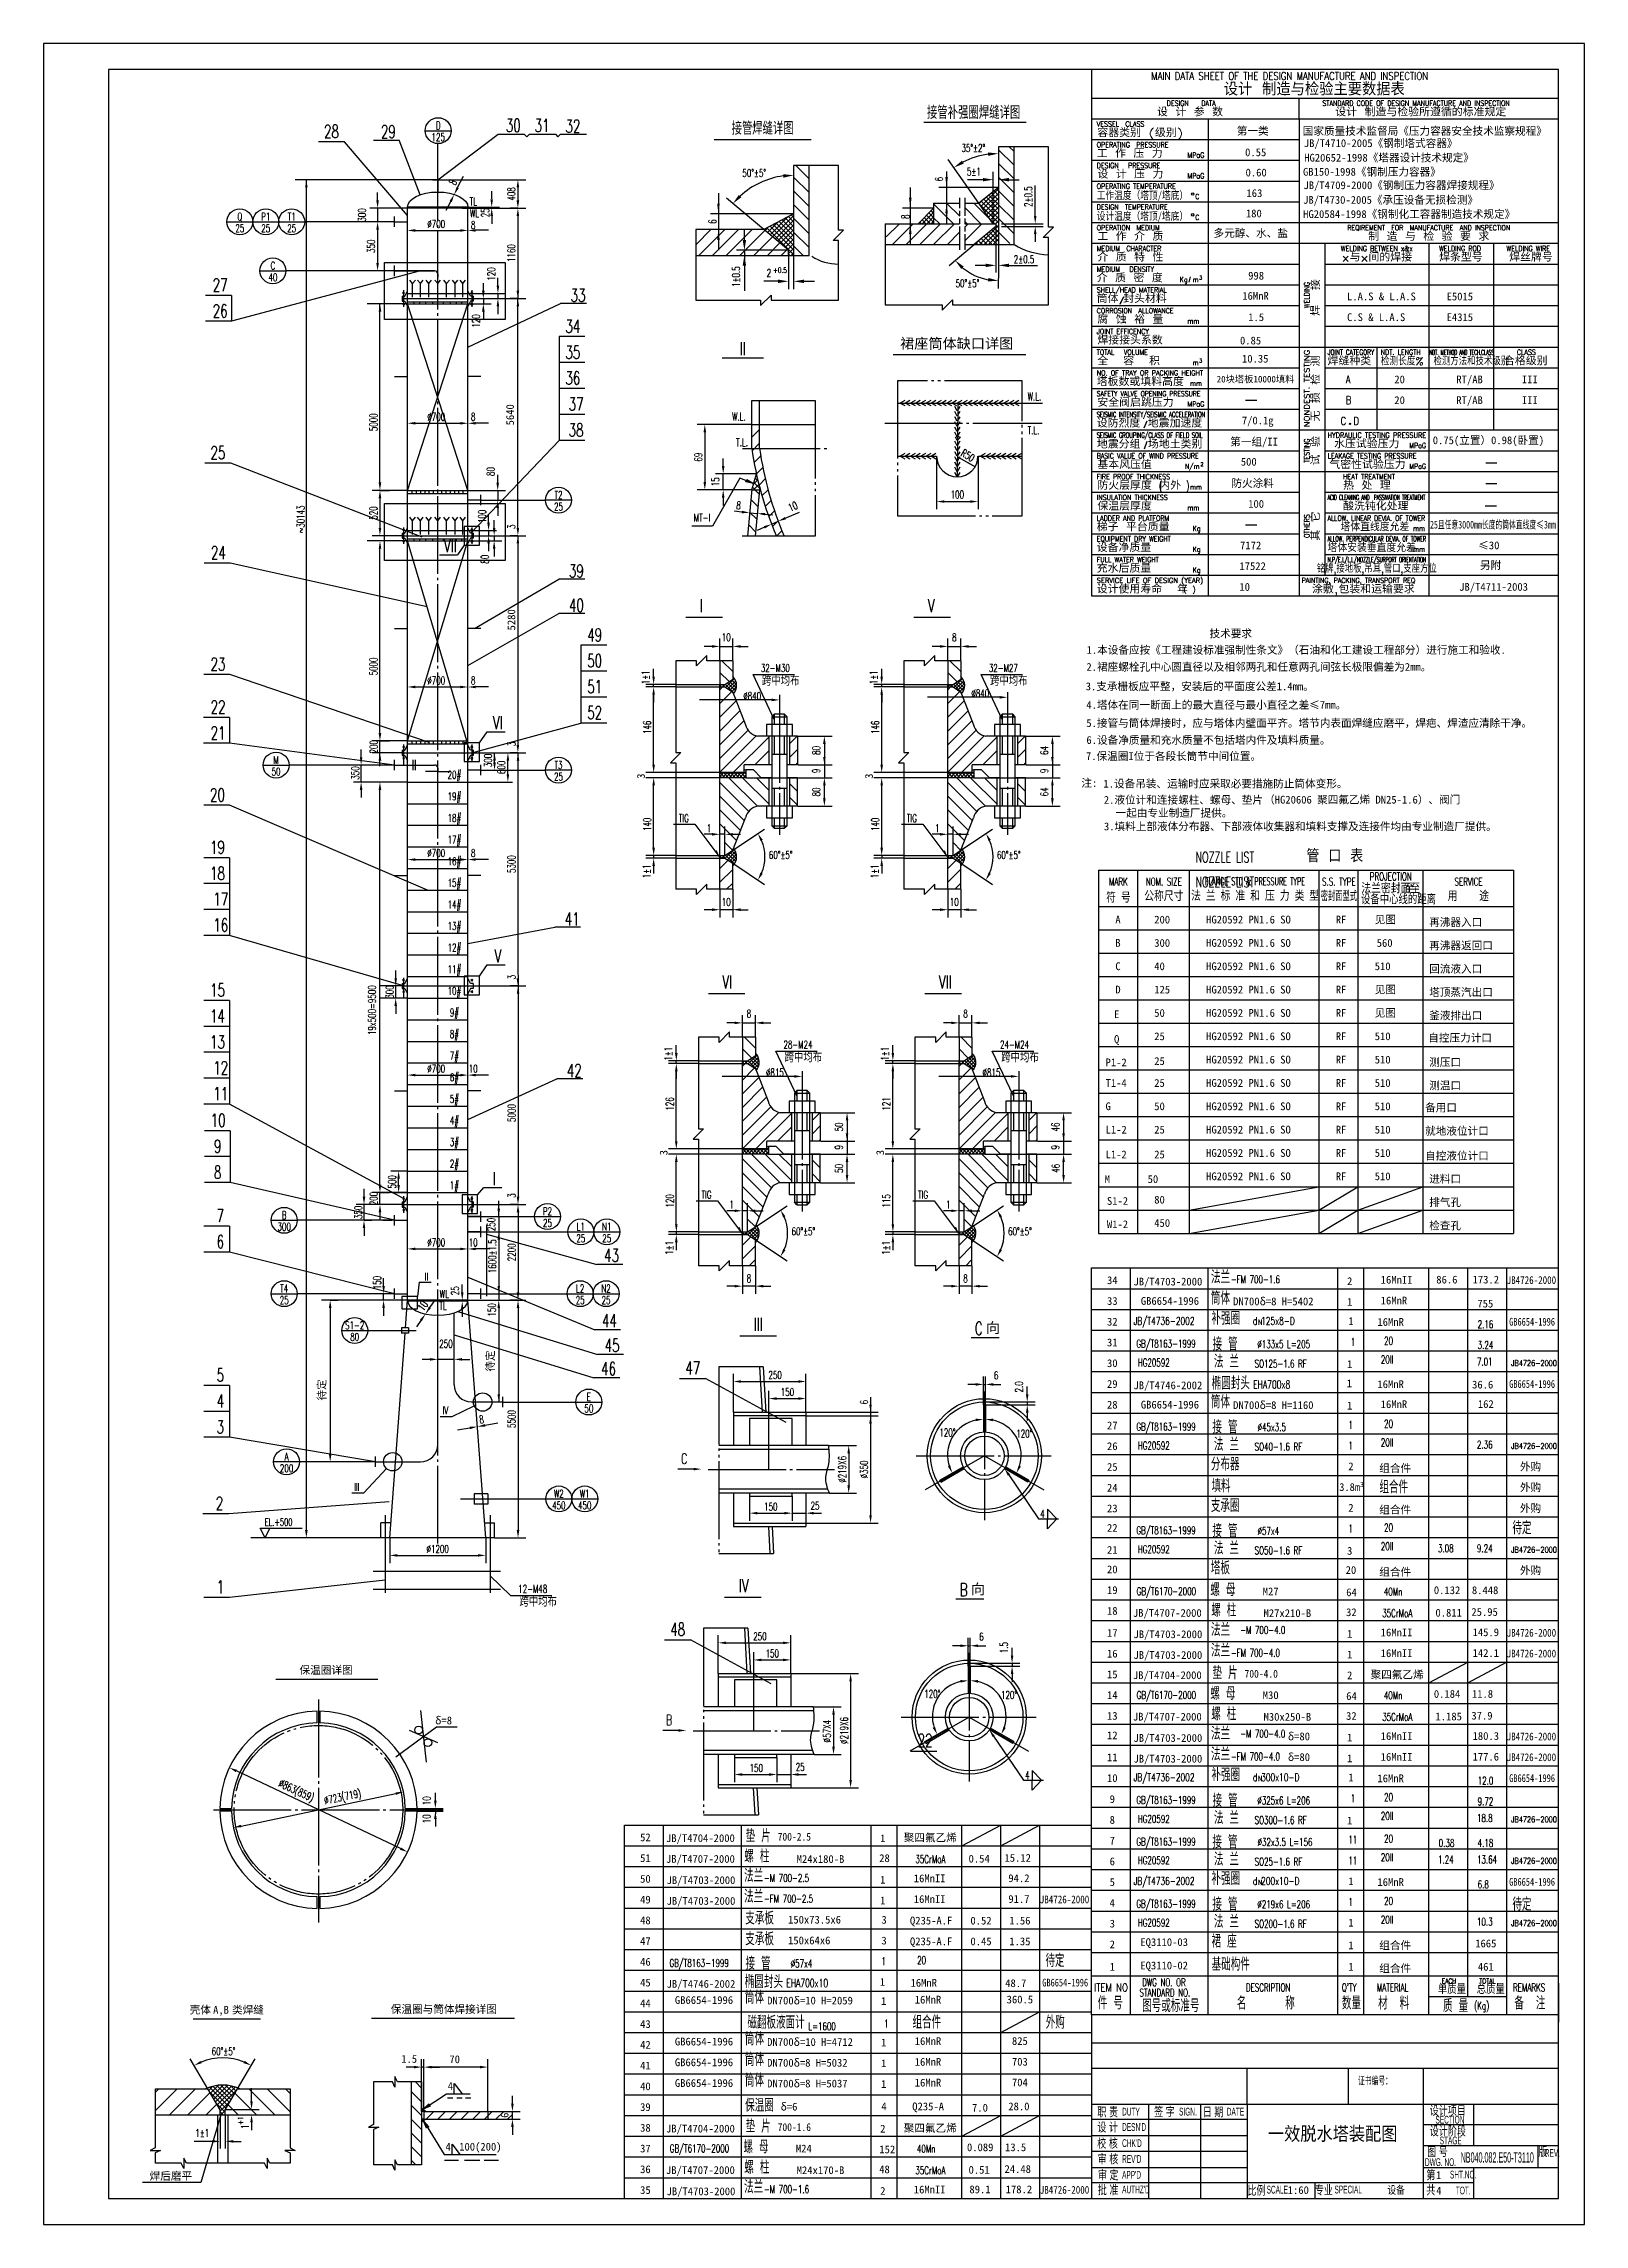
# Model space of a CAD drawing. Header units: inches. Extents: x 12 to 606, y 3 to 844.
import ezdxf
from ezdxf.enums import TextEntityAlignment as Align

# ---------------------------------------------------------------- set-up
doc = ezdxf.new("R2010")
doc.units = ezdxf.units.IN
doc.header["$MEASUREMENT"] = 0
for name, pattern in [('CENTER', [34, 30, -1.5, 1, -1.5]), ('DASHED', [5, 4, -1]), ('PHANTOM', [36.5, 30, -1.5, 1, -1.5, 1, -1.5])]:
    doc.linetypes.add(name, pattern=pattern)
for name, color, linetype in [('1', 7, 'Continuous'), ('2', 1, 'CENTER'), ('3', 6, 'Continuous'), ('4', 3, 'DASHED'), ('5', 2, 'PHANTOM'), ('6', 6, 'Continuous')]:
    doc.layers.add(name, color=color, linetype=linetype)
doc.layers.add('设备文字', color=2, linetype='Continuous', lineweight=13)
doc.styles.add('HZ2', font='complex_.ttf', dxfattribs={"width": 0.67, "height": 2})
doc.styles.add('HZ22', font='COMPLEX', dxfattribs={"width": 0.8, "height": 2})
doc.styles.add('HZ23', font='complex_.ttf', dxfattribs={"width": 0.8, "height": 3})
doc.styles.add('HZ3', font='complex.shx', dxfattribs={"width": 0.67, "height": 3, "bigfont": 'hztxt.shx'})
doc.styles.add('HZ4', font='complex', dxfattribs={"width": 0.67, "height": 4, "bigfont": 'hztxt'})
doc.styles.add('HZ5', font='complex', dxfattribs={"width": 0.67, "height": 5, "bigfont": 'hztxt'})
doc.styles.add('SEDIN', font='sedin1.shx', dxfattribs={"width": 0.67, "bigfont": 'sedin.shx'})
doc.styles.add('ST3', font='SimSun.ttf', dxfattribs={"height": 3})
doc.styles.add('ST4', font='SimSun.ttf', dxfattribs={"height": 4})
doc.styles.add('SZ2', font='complex', dxfattribs={"width": 0.67, "height": 2})
doc.styles.add('SZ3', font='complex.shx', dxfattribs={"width": 0.67, "height": 3})
doc.styles.add('SZ5', font='complex', dxfattribs={"width": 0.67, "height": 5})

msp = doc.modelspace()

# ---------------------------------------------------------------- texts
at = {"layer": '1', "color": 7, "style": 'SEDIN', "width": 0.67}
for s, p in [('设 计', (422.65, 40.66)), ('职 责', (422.67, 46.54)), ('签 字', (444.52, 46.64)), ('日 期', (463.28, 46.51)), ('设计项目', (553.79, 47.1)), ('校 核', (422.6, 34.44)), ('设计阶段', (553.79, 39.21)), ('审 核', (422.75, 28.4)), ('批 准', (422.83, 16.48)), ('审 定', (422.86, 22.25)), ('比例', (480.01, 16.27)), ('专业', (506, 16.43))]:
    msp.add_text(s, height=4, dxfattribs=at).set_placement(p, align=Align.MIDDLE)
at = {"layer": '1', "color": 7, "style": 'SEDIN', "width": 0.5}
for s, p in [('DUTY', (428.21, 45.04)), ("DESN'D", (428.21, 39.11)), ('SIGN.', (450.17, 45.04)), ('DATE', (468.57, 45.04)), ("CHK'D", (428.21, 32.9)), ('STAGE', (550.66, 33.92)), ("REV'D", (428.21, 26.78)), ('REV.', (591.17, 29.13)), ("APP'D", (428.21, 20.67)), ("AUTHZ'D", (428.21, 15.03)), ('SCALE', (483.93, 14.96)), ('SPECIAL', (510.09, 15)), ('SHT.NO.', (554.62, 20.77)), ('TOT.', (556.88, 14.63))]:
    msp.add_text(s, height=3, dxfattribs=at).set_placement(p)
at = {"layer": '2', "color": 7, "style": 'SEDIN'}
for s, height, width, p in [('证书编号：', 3, 0.67, (519.16, 56.72)), ('SECTION', 3, 0.5, (549.03, 41.93)), ('DWG. NO.', 3, 0.5, (544.97, 25.57)), ('图 号', 4, 0.67, (545.81, 29.03)), ('版', 4, 0.67, (588.72, 29.03)), ('第', 4, 0.67, (545.5, 20.01)), ('共', 4, 0.67, (545.5, 14.2))]:
    msp.add_text(s, height=height, dxfattribs=dict(at, width=width)).set_placement(p)
at = {"layer": '3'}
for s, height, style, width, p in [('MAIN DATA SHEET OF THE DESIGN MANUFACTURE AND INSPECTION', 3, 'HZ23', 0.8, (439.43, 830.06)), ('设计 制造与检验主要数据表', 5, 'HZ5', 1.1, (467.43, 824.06)), ('设 计 参 数', 3, 'HZ3', 1.4, (441.68, 816.06)), ('DESIGN    DATA', 2, 'HZ22', 0.8, (445.43, 820.06)), ('STANDARD CODE OF DESIGN MANUFACTURE AND INSPECTION', 2, 'HZ22', 0.8, (505.43, 820.06)), ('设计 制造与检验所遵循的标准规定', 3, 'HZ3', 1.4, (510.43, 816.06)), ('28', 5, 'SZ5', 0.67, (120.54, 807.7)), ('29', 5, 'SZ5', 0.67, (142.46, 807.59)), ('30', 5, 'SZ5', 0.67, (190.63, 809.99)), ('31', 5, 'SZ5', 0.67, (201.72, 809.99)), ('32', 5, 'SZ5', 0.67, (213.63, 809.72)), ('VESSEL  CLASS', 2, 'HZ22', 0.8, (418.43, 812.06)), ('容器类别 (级别)', 3, 'HZ3', 1.4, (418.68, 808.06)), ('35%%d%%P2%%d', 3, 'HZ3', 0.67, (366.28, 802.27)), ('OPERATING  PRESSURE', 2, 'HZ22', 0.8, (418.43, 804.06)), ('工 作 压 力', 3, 'HZ3', 1.4, (418.43, 800.06)), ('MPaG', 2, 'HZ22', 0.8, (453.43, 800.06)), ('50%%d%%p5%%d', 3, 'HZ3', 0.67, (281.81, 792.67)), ('5%%P1', 3, 'HZ3', 0.67, (368.37, 793.22)), ('DESIGN   PRESSURE', 2, 'HZ22', 0.8, (418.43, 796.06)), ('设 计 压 力', 3, 'HZ3', 1.4, (418.68, 792.06)), ('MPaG', 2, 'HZ22', 0.8, (453.43, 792.06)), ('工作温度（塔顶/塔底）', 3, 'ST3', 0.8, (418.43, 784.06)), ('OPERATING TEMPERATURE', 2, 'HZ22', 0.8, (418.43, 788.06)), ('C', 2, 'HZ22', 0.8, (456.43, 784.06)), ('DESIGN  TEMPERATURE', 2, 'HZ22', 0.8, (418.43, 780.06)), ('设计温度（塔顶/塔底）', 3, 'ST3', 0.8, (418.43, 776.06)), ('OPERATION  MEDIUM', 2, 'HZ22', 0.8, (418.43, 772.06)), ('C', 2, 'HZ22', 0.8, (456.43, 776.06)), ('MEDIUM  CHARACTER', 2, 'HZ22', 0.8, (418.43, 764.06)), ('工 作 介 质', 3, 'HZ3', 1.4, (418.68, 768.06)), ('WELDING ROD', 2, 'HZ22', 0.8, (550.43, 764.06)), ('WELDING WIRE', 2, 'HZ22', 0.8, (576.43, 764.06)), ('2', 3, 'HZ3', 0.67, (291.18, 754.09)), ('+0.5', 2, 'SZ2', 0.67, (293.65, 755.66)), ('2%%P0.5', 3, 'HZ3', 0.67, (386.44, 759.38)), ('MEDIUM   DENSITY', 2, 'HZ22', 0.8, (418.43, 756.06)), ('介 质 特 性', 3, 'HZ3', 1.4, (418.68, 760.06)), ('焊条型号', 3, 'HZ3', 1.4, (550.43, 760.06)), ('焊丝牌号', 3, 'HZ3', 1.4, (577.43, 760.06)), ('27', 5, 'SZ5', 0.67, (77.62, 748.47)), ('33', 5, 'SZ5', 0.67, (215.59, 744.5)), ('50%%d%%P5%%d', 3, 'HZ3', 0.67, (364.02, 750.09)), ('介 质 密 度', 3, 'HZ3', 1.4, (418.43, 752.06)), ('SHELL/HEAD MATERIAL', 2, 'HZ22', 0.8, (418.43, 748.06)), ('Kg', 2, 'HZ22', 0.8, (450.43, 752.06)), ('m', 2, 'HZ22', 0.8, (455.43, 752.06)), ('3', 1.5, 'HZ22', 0.8, (457.93, 753.06)), ('26', 5, 'SZ5', 0.67, (77.62, 738.47)), ('筒体.封头材料', 3, 'HZ3', 1.4, (418.43, 744.06)), ('CORROSION  ALLOWANCE', 2, 'HZ22', 0.8, (418.43, 740.06)), ('34', 5, 'SZ5', 0.67, (213.58, 732.56)), ('JOINT EFFICENCY', 2, 'HZ22', 0.8, (418.43, 732.06)), ('腐 蚀 裕 量', 3, 'HZ3', 1.4, (418.68, 736.06)), ('mm', 2, 'HZ22', 0.8, (453.43, 736.06)), ('35', 5, 'SZ5', 0.67, (213.58, 722.56)), ('TOTAL   VOLUME', 2, 'HZ22', 0.8, (418.43, 724.06)), ('全  容  积', 3, 'HZ3', 1.4, (418.68, 720.06)), ('焊接接头系数', 3, 'HZ3', 1.4, (418.68, 728.06)), ('焊缝种类', 3, 'HZ3', 1.4, (507.43, 720.06)), ('NDT. LENGTH', 2, 'HZ22', 0.8, (527.93, 724.06)), ('NDT. METHOD AND TECH.CLASS', 2, 'HZ22', 0.49, (546.65, 724)), ('检测方法和技术级别', 3, 'HZ3', 0.8, (548.26, 720.06)), ('合格级别', 3, 'HZ3', 1.4, (575.43, 720.06)), ('CLASS', 2, 'HZ22', 0.8, (580.43, 724.06)), ('36', 5, 'SZ5', 0.67, (213.58, 712.56)), ('塔板数或填料高度', 3, 'HZ3', 1.4, (418.43, 712.06)), ('m', 2, 'HZ22', 0.8, (455.43, 720.06)), ('3', 1.5, 'HZ22', 0.8, (457.93, 721.06)), ('A', 3, 'HZ23', 0.8, (514.43, 713.06)), ('37', 5, 'SZ5', 0.67, (214.84, 702.56)), ('SAFETY VALVE OPENING PRESSURE', 2, 'HZ22', 0.7, (418.43, 708.06)), ('安全阀启跳压力', 3, 'HZ3', 1.4, (418.68, 704.06)), ('mm', 2, 'HZ22', 0.8, (454.43, 712.06)), ('B', 3, 'HZ23', 0.8, (514.43, 705.06)), ('SEISMIC INTENSITY/SEISMIC ACCELERATION', 2, 'HZ22', 0.6, (418.43, 700.06)), ('设防烈度 地震加速度', 3, 'HZ3', 1.4, (418.43, 696.06)), ('MPaG', 2, 'HZ22', 0.8, (453.43, 704.06)), ('C', 3, 'HZ23', 0.8, (512.43, 697.06)), ('D', 3, 'HZ23', 0.8, (517.43, 697.06)), ('38', 5, 'SZ5', 0.67, (214.84, 692.56)), ('SEISMIC GROUPING/CLASS OF FIELD SOIL', 2, 'HZ22', 0.6, (418.43, 692.06)), ('地震分组 场地土类别', 3, 'HZ3', 1.4, (418.49, 687.96)), ('水压试验压力', 3, 'HZ3', 1.4, (509.93, 688.06)), ('MPaG', 2, 'HZ22', 0.8, (538.93, 688.06)), ('25', 5, 'SZ5', 0.67, (76.76, 683.77)), ('BASIC VALUE OF WIND PRESSURE', 2, 'HZ22', 0.75, (418.43, 684.06)), ('基本风压值', 3, 'HZ3', 1.4, (418.68, 680.06)), ('N/m', 2, 'HZ22', 0.8, (452.43, 680.06)), ('2', 1.5, 'HZ22', 0.8, (458.43, 681.06)), ('LEAKAGE TESTING PRESSURE', 2, 'HZ22', 0.8, (507.43, 684.06)), ('气密性试验压力', 3, 'HZ3', 1.4, (508.11, 680.06)), ('MPaG', 2, 'HZ22', 0.8, (538.93, 680.06)), ('FIRE PROOF THICKNESS', 2, 'HZ22', 0.8, (418.43, 676.06)), ('防火层厚度 内外 ', 3, 'HZ3', 1.4, (418.68, 672.06)), ('(', 3, 'HZ3', 0.7, (442.43, 672.06)), (')', 3, 'HZ3', 0.7, (452.92, 672.06)), ('mm', 2, 'HZ22', 0.8, (454.43, 672.06)), ('HEAT TREATMENT', 2, 'HZ22', 0.8, (513.43, 676.06)), ('热 处 理', 3, 'HZ3', 1.4, (513.43, 672.06)), ('INSULATION THICKNESS', 2, 'HZ22', 0.8, (418.43, 668.06)), ('保温层厚度', 3, 'HZ3', 1.4, (418.68, 664.06)), ('mm', 2, 'HZ22', 0.8, (453.43, 664.06)), ('ACID CLEANING AND', 2, 'HZ22', 0.5, (507.43, 668.06)), ('酸洗钝化处理', 3, 'HZ3', 1.4, (513.43, 664.06)), (' PASSIVATION TREATMENT', 2, 'HZ22', 0.5, (524.43, 668.06)), ('梯子 平台质量', 3, 'HZ3', 1.4, (418.43, 656.06)), ('LADDER AND PLATFORM', 2, 'HZ22', 0.8, (418.43, 660.06)), ('Kg', 2, 'HZ22', 0.8, (455.43, 656.06)), ('ALLOW. LINEAR DEVIA. OF TOWER', 2, 'HZ22', 0.7, (507.43, 660.06)), ('塔体直线度允差', 3, 'HZ3', 1.2, (512.43, 656.06)), ('mm', 2, 'HZ22', 0.8, (540.43, 656.06)), ('24', 5, 'SZ5', 0.67, (76.93, 645.25)), ('EQUIPMENT DRY WEIGHT', 2, 'HZ22', 0.8, (418.43, 652.06)), ('设备净质量', 3, 'HZ3', 1.4, (418.43, 648.06)), ('Kg', 2, 'HZ22', 0.8, (455.43, 648.06)), ('ALLOW. PERPENDICULAR DEVIA. OF TOWER', 2, 'HZ22', 0.55, (507.43, 652.06)), ('塔体安装垂直度允差', 3, 'HZ3', 1.2, (507.43, 648.06)), ('mm', 2, 'HZ22', 0.8, (540.43, 648.06)), ('39', 5, 'SZ5', 0.67, (214.96, 638.17)), ('FULL WATER WEIGHT', 2, 'HZ22', 0.8, (418.43, 644.06)), ('充水后质量', 3, 'HZ3', 1.4, (418.43, 640.06)), ('Kg', 2, 'HZ22', 0.8, (455.43, 640.06)), ('设计使用寿命  年', 3, 'HZ3', 1.4, (418.43, 632.06)), ('(  )', 2, 'HZ22', 0.8, (451.93, 632.56)), ('PAINTING, PACKING, TRANSPORT REQ', 2, 'HZ22', 0.8, (497.43, 636.06)), ('涂敷,包装和运输要求', 3, 'HZ3', 1.4, (501.43, 632.06)), ('40', 5, 'SZ5', 0.67, (214.96, 624.99)), ('I', 5, 'SZ5', 0.67, (265.34, 624.82)), ('V', 5, 'SZ5', 0.67, (353.26, 624.82)), ('49', 5, 'SZ5', 0.67, (222, 613.55)), ('23', 5, 'SZ5', 0.67, (76.77, 602.25)), ('50', 5, 'SZ5', 0.67, (222, 603.55)), ('51', 5, 'SZ5', 0.67, (222, 593.55)), ('32-M30', 3, 'HZ3', 0.67, (288.91, 601.74)), ('跨中均布', 4, 'HZ4', 0.67, (289.37, 596.41)), ('32-M27', 3, 'HZ3', 0.67, (376.83, 601.74)), ('跨中均布', 4, 'HZ4', 0.67, (377.29, 596.41)), ('22', 5, 'SZ5', 0.67, (76.82, 585.74)), ('21', 5, 'SZ5', 0.67, (76.82, 575.74)), ('52', 5, 'SZ5', 0.67, (222, 583.55)), ('20', 5, 'SZ5', 0.67, (76.58, 551.83)), ('19', 5, 'SZ5', 0.67, (76.58, 531.62)), ('60%%D%%p5%%d', 3, 'SZ3', 0.67, (292.03, 529.67)), ('60%%D%%p5%%d', 3, 'SZ3', 0.67, (379.95, 529.67)), ('NOZZLE LIST', 4, 'HZ4', 0.67, (456.51, 528.32)), ('18', 5, 'SZ5', 0.67, (76.58, 521.62)), ('NOZZLE LIST', 4, 'HZ4', 0.67, (456.51, 518.75)), ('17', 5, 'SZ5', 0.67, (77.84, 511.62)), ('16', 5, 'SZ5', 0.67, (77.84, 501.62)), ('41', 5, 'SZ5', 0.67, (213.35, 503.98)), ('15', 5, 'SZ5', 0.67, (76.58, 476.57)), ('VI', 5, 'SZ5', 0.67, (274.08, 479.64)), ('VII', 5, 'SZ5', 0.67, (357.57, 479.64)), ('14', 5, 'SZ5', 0.67, (76.58, 466.57)), ('13', 5, 'SZ5', 0.67, (76.58, 456.57)), ('28-M24', 3, 'HZ3', 0.67, (297.65, 456.55)), ('跨中均布', 4, 'HZ4', 0.67, (298.11, 451.22)), ('24-M24', 3, 'HZ3', 0.67, (381.14, 456.55)), ('跨中均布', 4, 'HZ4', 0.67, (381.6, 451.22)), ('12', 5, 'SZ5', 0.67, (77.84, 446.57)), ('42', 5, 'SZ5', 0.67, (214.15, 445.53)), ('11', 5, 'SZ5', 0.67, (77.84, 436.57)), ('10', 5, 'SZ5', 0.67, (76.83, 426.34)), ('9', 5, 'SZ5', 0.67, (78.1, 416.34)), ('8', 5, 'SZ5', 0.67, (78.1, 406.34)), ('7', 5, 'SZ5', 0.67, (79.14, 389.54)), ('60%%D%%p5%%d', 3, 'SZ3', 0.67, (300.77, 384.49)), ('60%%D%%p5%%d', 3, 'SZ3', 0.67, (384.26, 384.49)), ('6', 5, 'SZ5', 0.67, (79.14, 379.54)), ('43', 5, 'SZ5', 0.67, (228.52, 374.23)), ('II', 3, 'SZ3', 0.67, (159.36, 367.04)), ('法兰', 5, 'HZ5', 0.67, (462.47, 365.91)), ('筒体', 5, 'HZ5', 0.67, (462.43, 357.76)), ('44', 5, 'SZ5', 0.67, (227.66, 349.08)), ('III', 5, 'SZ5', 0.67, (286.21, 347.69)), ('接 管', 5, 'HZ5', 0.67, (463.09, 340.08)), ('N', 2, 'SZ2', 0.67, (480.65, 349.98)), ('1', 3, 'SZ3', 0.67, (516.38, 341.89)), ('20', 3, 'SZ3', 0.67, (529.21, 342.3)), ('2.16', 3, 'SZ3', 0.67, (565.29, 348.66)), ('GB6654-1996', 3, 'ST3', 0.75, (577.43, 349.66)), ('45', 5, 'SZ5', 0.67, (228.71, 339.53)), ('GB/T8163-1999', 3, 'SZ3', 0.67, (433.7, 341.18)), ('HG20592', 3, 'SZ3', 0.67, (434.26, 333.92)), ('法 兰', 5, 'HZ5', 0.67, (463.61, 333.39)), ('SO125-1.6 RF ', 3, 'SZ3', 0.67, (479.31, 333.46)), ('%%C133x5 L=205', 3, 'SZ3', 0.67, (480.34, 341.01)), ('20II', 3, 'SZ3', 0.67, (527.97, 335.1)), ('7.01', 3, 'SZ3', 0.67, (565.02, 334.26)), ('3.24', 3, 'SZ3', 0.67, (565.29, 340.66)), ('5', 5, 'SZ5', 0.67, (79.14, 328.09)), ('46', 5, 'SZ5', 0.67, (227.36, 330.54)), ('47', 5, 'SZ5', 0.67, (259.85, 330.83)), ('椭圆封头 ', 5, 'HZ5', 0.67, (462.76, 325.01)), (' EHA700x8', 3.188, 'HZ5', 0.67, (477.29, 325.37)), ('GB6654-1996', 3, 'ST3', 0.75, (577.43, 325.66)), ('JB4726-2000', 2.25, 'SZ3', 0.67, (578.22, 334.11)), ('4', 5, 'SZ5', 0.67, (79.14, 318.09)), ('筒体', 5, 'HZ5', 0.67, (462.43, 317.76)), ('3', 5, 'SZ5', 0.67, (79.14, 308.09)), ('IV', 3, 'SZ3', 0.67, (166.21, 315.46)), ('GB/T8163-1999', 3, 'SZ3', 0.67, (433.7, 309.18)), ('接 管', 5, 'HZ5', 0.67, (463.01, 308.08)), ('%%C45x3.5 ', 3, 'SZ3', 0.67, (480.43, 309)), ('20', 3, 'SZ3', 0.67, (529.21, 310.3)), ('HG20592', 3, 'SZ3', 0.67, (434.26, 301.92)), ('法 兰', 5, 'HZ5', 0.67, (463.61, 301.39)), ('SO40-1.6 RF ', 3, 'SZ3', 0.67, (479.31, 301.46)), ('20II', 3, 'SZ3', 0.67, (527.97, 303.1)), ('2.36', 3, 'SZ3', 0.67, (565.02, 302.26)), ('JB4726-2000', 2.25, 'SZ3', 0.67, (578.22, 302.11)), ('分布器', 5, 'HZ5', 0.67, (462.43, 293.76)), ('III', 3, 'SZ3', 0.67, (132.16, 285.93)), ('填料', 5, 'HZ5', 0.67, (462.66, 285.41)), ('2', 5, 'SZ5', 0.67, (78.8, 278.62)), ('支承圈', 5, 'HZ5', 0.67, (462.43, 277.76)), ('EL.+500', 2.813, 'HZ3', 0.67, (97.7, 272.5)), ('GB/T8163-1999', 3, 'SZ3', 0.67, (433.7, 269.18)), ('接 管', 5, 'HZ5', 0.67, (463.01, 268.08)), ('%%C57x4', 3, 'SZ3', 0.67, (480.43, 269)), ('20', 3, 'SZ3', 0.67, (529.21, 270.3)), ('HG20592', 3, 'SZ3', 0.67, (434.26, 261.92)), ('法 兰', 5, 'HZ5', 0.67, (463.61, 261.39)), ('SO50-1.6 RF ', 3, 'SZ3', 0.67, (479.31, 261.46)), ('20II', 3, 'SZ3', 0.67, (527.97, 263.1)), ('3.08', 3, 'SZ3', 0.67, (550.01, 262.26)), ('9.24', 3, 'SZ3', 0.67, (565.02, 262.26)), ('JB4726-2000', 2.25, 'SZ3', 0.67, (578.22, 262.11)), ('塔板', 5, 'HZ5', 0.67, (462.43, 253.76)), ('1', 5, 'SZ5', 0.67, (79.14, 246.34)), ('12-M48', 3, 'HZ3', 0.67, (195.39, 246.64)), ('跨中均布', 4, 'HZ4', 0.67, (195.85, 241.31)), ('IV', 5, 'SZ5', 0.67, (280.42, 246.91)), ('GB/T6170-2000', 3, 'SZ3', 0.67, (433.82, 245.68)), ('螺 母', 5, 'HZ5', 0.67, (462.24, 245.34)), ('40Mn', 3, 'SZ3', 0.67, (529.12, 245.57)), ('螺 柱', 5, 'HZ5', 0.67, (462.56, 237.45)), ('35CrMoA', 3, 'SZ3', 0.67, (528.5, 237.26)), ('48', 5, 'SZ5', 0.67, (254, 230.04)), ('6', 3, 'SZ3', 0.67, (373.12, 228.21)), ('法兰', 5, 'HZ5', 0.67, (462.47, 229.91)), ('法兰', 5, 'HZ5', 0.67, (462.47, 221.91)), ('垫 片', 5, 'HZ5', 0.67, (463.09, 213.27)), ('螺 母', 5, 'HZ5', 0.67, (462.24, 205.34)), ('700-4.0', 3, 'ST3', 0.9, (475.42, 213.91)), ('GB/T6170-2000', 3, 'SZ3', 0.67, (433.82, 205.68)), ('螺 柱', 5, 'HZ5', 0.67, (462.56, 197.45)), ('40Mn', 3, 'SZ3', 0.67, (529.12, 205.57)), ('法兰', 5, 'HZ5', 0.67, (462.47, 189.91)), ('35CrMoA', 3, 'SZ3', 0.67, (528.5, 197.26)), ('22', 5, 'SZ5', 0.67, (349.38, 187.21)), ('法兰', 5, 'HZ5', 0.67, (462.47, 181.91)), ('150', 3, 'SZ3', 0.67, (284.59, 177.55)), ('25', 3, 'SZ3', 0.67, (302.38, 177.94)), ('GB6654-1996', 3, 'ST3', 0.75, (577.43, 173.66)), ('GB/T8163-1999', 3, 'SZ3', 0.67, (433.7, 165.18)), ('接 管', 5, 'HZ5', 0.67, (463.09, 164.08)), ('N', 2, 'SZ2', 0.67, (480.65, 173.98)), ('1', 3, 'SZ3', 0.67, (516.38, 165.89)), ('20', 3, 'SZ3', 0.67, (529.21, 166.3)), ('12.0', 3, 'SZ3', 0.67, (565.29, 172.66)), ('HG20592', 3, 'SZ3', 0.67, (434.26, 157.92)), ('法 兰', 5, 'HZ5', 0.67, (463.61, 157.39)), ('SO300-1.6 RF ', 3, 'SZ3', 0.67, (479.31, 157.46)), ('%%C325x6 L=206', 3, 'SZ3', 0.67, (480.34, 165.01)), ('20II', 3, 'SZ3', 0.67, (527.97, 159.1)), ('9.72', 3, 'SZ3', 0.67, (565.29, 164.66)), ('18.8', 3, 'SZ3', 0.67, (565.02, 158.26)), ('JB4726-2000', 2.25, 'SZ3', 0.67, (578.22, 158.11)), ('垫 片', 5, 'HZ5', 0.67, (283.09, 150.42)), ('700-2.5', 3, 'ST3', 0.9, (295.42, 151.06)), ('GB/T8163-1999', 3, 'SZ3', 0.67, (433.7, 149.18)), ('接 管', 5, 'HZ5', 0.67, (463.01, 148.08)), ('%%C32x3.5 L=156', 3, 'SZ3', 0.67, (480.43, 149)), ('20', 3, 'SZ3', 0.67, (529.21, 150.3)), ('0.38', 3, 'SZ3', 0.67, (550.28, 148.66)), ('4.18', 3, 'SZ3', 0.67, (565.29, 148.66)), ('螺 柱', 5, 'HZ5', 0.67, (282.56, 142.6)), ('35CrMoA', 3, 'SZ3', 0.67, (348.5, 142.41)), ('HG20592', 3, 'SZ3', 0.67, (434.26, 141.92)), ('法 兰', 5, 'HZ5', 0.67, (463.61, 141.39)), ('SO25-1.6 RF ', 3, 'SZ3', 0.67, (479.31, 141.46)), ('20II', 3, 'SZ3', 0.67, (527.97, 143.1)), ('1.24', 3, 'SZ3', 0.67, (550.01, 142.26)), ('13.64', 3, 'SZ3', 0.67, (565.02, 142.26)), ('JB4726-2000', 2.25, 'SZ3', 0.67, (578.22, 142.11)), ('法兰', 5, 'HZ5', 0.67, (282.47, 135.06)), ('N', 2, 'SZ2', 0.67, (480.65, 133.98)), ('6.8', 3, 'SZ3', 0.67, (565.29, 132.66)), ('GB6654-1996', 3, 'ST3', 0.75, (577.43, 133.66)), ('法兰', 5, 'HZ5', 0.67, (282.47, 127.06)), ('GB/T8163-1999', 3, 'SZ3', 0.67, (433.7, 125.18)), ('接 管', 5, 'HZ5', 0.67, (463.01, 124.08)), ('%%C219x6 L=206', 3, 'SZ3', 0.67, (480.34, 125.01)), ('20', 3, 'SZ3', 0.67, (529.21, 126.3)), ('支承板', 5, 'HZ5', 0.67, (282.93, 118.69)), ('HG20592', 3, 'SZ3', 0.67, (434.26, 117.92)), ('法 兰', 5, 'HZ5', 0.67, (463.61, 117.39)), ('SO200-1.6 RF ', 3, 'SZ3', 0.67, (479.31, 117.46)), ('20II', 3, 'SZ3', 0.67, (527.97, 119.1)), ('10.3', 3, 'SZ3', 0.67, (565.02, 118.26)), ('JB4726-2000', 2.25, 'SZ3', 0.67, (578.22, 118.11)), ('支承板', 5, 'HZ5', 0.67, (282.93, 110.69)), ('裙 座', 5, 'HZ5', 0.67, (462.72, 109.79)), ('GB/T8163-1999', 3, 'SZ3', 0.67, (253.7, 102.34)), ('接 管', 5, 'HZ5', 0.67, (283.01, 101.23)), ('%%C57x4', 3, 'SZ3', 0.67, (300.43, 102.16)), ('20', 3, 'SZ3', 0.67, (349.21, 103.46)), ('基础构件', 5, 'HZ5', 0.67, (462.72, 100.91)), ('椭圆封头 ', 5, 'HZ5', 0.67, (282.76, 94.17)), ('筒体', 5, 'HZ5', 0.67, (282.8, 88.14)), (' EHA700x10', 3.188, 'HZ5', 0.67, (297.29, 94.52)), ('GB6654-1996', 3, 'ST3', 0.75, (397.43, 94.82)), ('STANDARD NO.', 3, 'SZ3', 0.67, (434.93, 90.91)), ('DWG NO. OR', 3, 'SZ3', 0.67, (435.93, 94.91)), ('DESCRIPTION', 3, 'SZ3', 0.67, (475.93, 92.91)), ("Q'TY", 3, 'SZ3', 0.67, (512.93, 92.91)), ('MATERIAL', 3, 'SZ3', 0.67, (526.43, 92.91)), ('单质量', 4, 'HZ5', 0.67, (549.93, 91.91)), ('EACH', 2, 'SZ2', 0.67, (551.43, 95.91)), ('总质量', 4, 'HZ5', 0.67, (564.93, 91.91)), ('TOTAL', 2, 'SZ2', 0.67, (565.93, 95.91)), ('REMARKS', 3, 'SZ3', 0.67, (578.93, 92.91)), ('图号或标准号', 5, 'HZ5', 0.67, (435.93, 84.91)), ('名      称', 5, 'HZ5', 0.67, (472.43, 85.91)), ('数量', 5, 'HZ5', 0.67, (512.93, 85.91)), ('材  料', 5, 'HZ5', 0.67, (526.93, 85.91)), ('质 量', 5, 'HZ5', 0.67, (551.93, 84.91)), ('(Kg)', 3, 'SZ3', 0.67, (563.93, 85.91)), ('备  注', 5, 'HZ5', 0.67, (579.43, 85.91)), ('筒体', 5, 'HZ5', 0.67, (282.8, 72.14)), ('磁翻板液面计', 5, 'HZ5', 0.7, (283.78, 78.5)), ('L=1600', 3, 'SZ3', 0.67, (307.26, 77.95)), ('1', 3, 'SZ3', 0.67, (336.38, 79.04)), ('外购', 5, 'HZ5', 0.7, (398.78, 78.5)), ('60%%D%%p5%%d', 3, 'SZ3', 0.67, (77.22, 68.3)), ('筒体', 5, 'HZ5', 0.67, (282.8, 64.14)), ('筒体', 5, 'HZ5', 0.67, (282.8, 56.14)), ('保温圈  ', 5, 'HZ5', 0.67, (282.89, 46.48)), ('垫 片', 5, 'HZ5', 0.67, (283.09, 38.42)), ('1%%p1', 3, 'HZ3', 0.67, (70.91, 36.77)), ('GB/T6170-2000', 3, 'SZ3', 0.67, (253.82, 30.84)), ('螺 母', 5, 'HZ5', 0.67, (282.24, 30.49)), ('700-1.6', 3, 'ST3', 0.9, (295.42, 39.06)), ('40Mn', 3, 'SZ3', 0.67, (349.12, 30.72)), ('螺 柱', 5, 'HZ5', 0.67, (282.56, 22.6)), ('35CrMoA', 3, 'SZ3', 0.67, (348.5, 22.41)), ('法兰', 5, 'HZ5', 0.67, (282.47, 15.06))]:
    msp.add_text(s, height=height, dxfattribs=dict(at, style=style, width=width)).set_placement(p)
for s, height, style, width, p in [('125', 3, 'SZ3', 0.67, (164.56, 806.48)), ('D', 3, 'SZ3', 0.67, (164.56, 810.98)), ('TL', 3, 'SZ3', 0.67, (178.06, 781.67)), ('25', 3, 'SZ3', 0.67, (88.07, 771.36)), ('Q', 3, 'SZ3', 0.67, (88.07, 775.86)), ('P1', 3, 'SZ3', 0.67, (98.07, 775.86)), ('25', 3, 'SZ3', 0.67, (98.07, 771.36)), ('T1', 3, 'SZ3', 0.67, (108.07, 775.86)), ('25', 3, 'SZ3', 0.67, (108.07, 771.36)), ('WL', 3, 'SZ3', 0.67, (178.58, 777.09)), ('REQIREMENT  FOR  MANUFACTURE  AND INSPECTION', 2, 'HZ22', 0.8, (546.43, 772.06)), ('WELDING BETWEEN x&x', 2, 'HZ22', 0.8, (526.43, 764.06)), ('制 造 与 检 验 要 求', 3, 'HZ3', 1.4, (546.43, 768.06)), ('C', 3, 'SZ3', 0.67, (100.82, 756.94)), ('x与x间的焊接', 3, 'HZ3', 1.4, (526.43, 760.06)), ('40', 3, 'SZ3', 0.67, (100.82, 752.44)), ('T2', 3, 'SZ3', 0.67, (210.92, 668.51)), ('25', 3, 'SZ3', 0.67, (210.92, 664.01)), ('铭牌,接地板,吊耳,管口,支座方位', 3, 'HZ3', 0.8, (526.43, 640.06)), ('50', 3, 'SZ3', 0.67, (102.04, 561.83)), ('M', 3, 'SZ3', 0.67, (102.04, 566.33)), ('T3', 3, 'SZ3', 0.67, (210.92, 564.38)), ('25', 3, 'SZ3', 0.67, (210.92, 559.88)), ('TIG', 3, 'SZ3', 0.67, (259.25, 543.84)), ('TIG', 3, 'SZ3', 0.67, (347.17, 543.84)), ('MARK', 3, 'HZ3', 0.67, (426.79, 519.37)), ('NOM. SIZE', 3, 'HZ3', 0.67, (444.29, 519.37)), ('FLANGE STD & PRESSURE TYPE', 3, 'HZ3', 0.6, (479.48, 519.47)), ('PROJECTION', 3, 'HZ3', 0.67, (531.79, 521.37)), ('SERVICE', 3, 'HZ3', 0.67, (561.79, 519.37)), ('符 号', 4, 'HZ4', 0.7, (426.79, 512.8)), ('公称尺寸', 4, 'HZ4', 0.7, (444.29, 513.37)), ('法 兰 标 准 和 压 力 类 型', 4, 'HZ4', 0.7, (479.48, 513.47)), ('法兰密封面至', 4, 'HZ4', 0.7, (531.79, 516.37)), ('用    途', 4, 'HZ4', 0.7, (561.69, 513.37)), ('TIG', 3, 'SZ3', 0.67, (267.99, 398.65)), ('TIG', 3, 'SZ3', 0.67, (351.48, 398.65)), ('300', 3, 'SZ3', 0.67, (105.18, 386.28)), ('B', 3, 'SZ3', 0.67, (105.18, 390.78)), ('P2', 3, 'SZ3', 0.67, (206.67, 392.23)), ('25', 3, 'SZ3', 0.67, (206.67, 387.73)), ('L1', 3, 'SZ3', 0.67, (219.54, 386.33)), ('N1', 3, 'SZ3', 0.67, (229.54, 386.33)), ('25', 3, 'SZ3', 0.67, (219.54, 381.83)), ('25', 3, 'SZ3', 0.67, (229.54, 381.83)), ('T4', 3, 'SZ3', 0.67, (105.18, 362.48)), ('WL', 3, 'SZ3', 0.67, (166.91, 360.37)), ('L2', 3, 'SZ3', 0.67, (219.27, 362.48)), ('N2', 3, 'SZ3', 0.67, (229.27, 362.48)), ('25', 3, 'SZ3', 0.67, (105.18, 357.98)), ('TL', 3, 'SZ3', 0.67, (166.39, 355.79)), ('25', 3, 'SZ3', 0.67, (219.27, 357.98)), ('25', 3, 'SZ3', 0.67, (229.27, 357.98)), ('S1-2', 3, 'SZ3', 0.67, (132.36, 348.31)), ('80', 3, 'SZ3', 0.67, (132.36, 343.81)), ('E', 3, 'SZ3', 0.67, (222.64, 320.7)), ('50', 3, 'SZ3', 0.67, (222.64, 316.2)), ('200', 3, 'SZ3', 0.67, (106.09, 293.15)), ('A', 3, 'SZ3', 0.67, (106.09, 297.65)), ('W2', 3, 'SZ3', 0.67, (211.05, 283.32)), ('W1', 3, 'SZ3', 0.67, (221.05, 283.32)), ('450', 3, 'SZ3', 0.67, (211.05, 278.82)), ('450', 3, 'SZ3', 0.67, (221.05, 278.82)), ('设备', 3, 'ST3', 0.8, (533.85, 14.84))]:
    msp.add_text(s, height=height, dxfattribs=dict(at, style=style, width=width)).set_placement(p, align=Align.CENTER)
for s, height, style, p in [('第一类', 3, 'ST3', (472.43, 808.9)), ('国家质量技术监督局《压力容器安全技术监察规程》', 3, 'ST3', (497.86, 808.85)), ('JB/T4710-2005《钢制塔式容器》', 3, 'ST3', (498.27, 804.17)), ('0.55', 3, 'ST3', (475.63, 800.64)), ('HG20652-1998《塔器设计技术规定》', 3, 'ST3', (498.42, 798.57)), ('0.60', 3, 'ST3', (475.81, 792.85)), ('GB150-1998《钢制压力容器》', 3, 'ST3', (497.95, 793.13)), ('JB/T4709-2000《钢制压力容器焊接规程》', 3, 'ST3', (498.13, 787.94)), ('163', 3, 'ST3', (476.16, 784.9)), ('JB/T4730-2005《承压设备无损检测》', 3, 'ST3', (497.99, 782.29)), ('180', 3, 'ST3', (475.94, 777.06)), ('HG20584-1998《钢制化工容器制造技术规定》', 3, 'ST3', (498.01, 776.82)), ('多元醇、水、盐', 3, 'ST3', (463.49, 769.49)), ('16MnR', 3, 'ST3', (474.54, 745.28)), ('C.S & L.A.S', 3, 'ST3', (514.93, 737.06)), ('L.A.S & L.A.S', 3, 'ST3', (514.93, 745.06)), ('E5015', 3, 'ST3', (553.32, 745.06)), ('1.5', 3, 'ST3', (476.82, 737.06)), ('E4315', 3, 'ST3', (553.32, 737.06)), ('裙座筒体缺口详图', 4, 'ST3', (342.63, 726.41)), ('0.85 ', 3, 'ST3', (473.66, 728.06)), ('10.35', 3, 'ST3', (474.43, 721.06)), ('20块塔板10000填料', 2.55, 'ST3', (464.67, 713.38)), ('20', 3, 'ST3', (533.16, 713.06)), ('RT/AB', 3, 'ST3', (557.08, 713.06)), ('III ', 3, 'ST3', (582.33, 713.06)), ('20', 3, 'ST3', (533.16, 705.06)), ('RT/AB', 3, 'ST3', (557.08, 705.06)), ('III', 3, 'ST3', (582.33, 705.06)), ('7/0.1g', 3, 'ST3', (474.38, 697.23)), ('第一组/II', 3, 'ST3', (469.89, 689.06)), ('0.75(立置）0.98(卧置)', 3, 'ST3', (547.98, 689.6)), ('500', 3, 'ST3', (473.98, 681.32)), ('防火涂料 ', 3, 'ST3', (470.35, 673.06)), ('100', 3, 'ST3', (476.82, 665.06)), ('另附', 3, 'ST3', (566.18, 641.41)), ('10', 3, 'ST3', (473.43, 633.06)), ('技术要求', 3, 'ST3', (461.92, 615.07)), ('2.裙座螺栓孔中心圆直径以及相邻两孔和任意两孔间弦长极限偏差为2mm。', 3, 'ST3', (414.46, 602.2)), ('1.本设备应按《工程建设标准强制性条文》（石油和化工建设工程部分）进行施工和验收.', 3, 'ST3', (414.51, 608.75)), ('3.支承栅板应平整，安装后的平面度公差1.4mm。', 3, 'ST3', (414.18, 594.69)), ('4.塔体在同一断面上的最大直径与最小直径之差≤7mm。', 3, 'ST3', (414.42, 587.54)), ('5.接管与筒体焊接时，应与塔体内壁面平齐。塔节内表面焊缝应磨平，焊疤、焊渣应清除干净。 ', 3, 'ST3', (414.42, 580.54)), ('6.设备净质量和充水质量不包括塔内件及填料质量。', 3, 'ST3', (414.46, 573.99)), ('7.保温圈I位于各段长筒节中间位置。', 3, 'ST3', (414.28, 567.77)), ('注:', 3, 'ST3', (412.51, 557.43)), ('1.设备吊装、运输时应采取必要措施防止筒体变形。', 3, 'ST3', (421.01, 557.16)), ('（HG20606 聚四氟乙烯 DN25-1.6）、阀门', 3, 'ST3', (482.97, 550.99)), ('管 口 表', 5, 'HZ5', (499.29, 528.37)), ('A', 3, 'ST3', (425.6, 504.75)), ('200', 3, 'ST3', (440.6, 504.75)), ('HG20592 PN1.6 SO', 3, 'ST3', (460.6, 504.75)), ('RF', 3, 'ST3', (510.6, 504.75)), ('见图', 3, 'ST3', (525.6, 504.75)), ('再沸器入口', 3, 'ST3', (546.6, 503.75)), ('B ', 3, 'ST3', (425.6, 495.75)), ('300', 3, 'ST3', (440.6, 495.75)), ('HG20592 PN1.6 SO', 3, 'ST3', (460.6, 495.75)), ('RF', 3, 'ST3', (510.6, 495.75)), ('560', 3, 'ST3', (526.37, 495.75)), ('再沸器返回口', 3, 'ST3', (546.6, 494.75)), ('C', 3, 'ST3', (425.6, 486.75)), ('40', 3, 'ST3', (440.6, 486.75)), ('HG20592 PN1.6 SO', 3, 'ST3', (460.6, 486.75)), ('RF', 3, 'ST3', (510.6, 486.75)), ('510', 3, 'ST3', (525.6, 486.75)), ('回流液入口', 3, 'ST3', (546.6, 485.75)), ('D', 3, 'ST3', (425.6, 477.75)), ('125', 3, 'ST3', (440.6, 477.75)), ('HG20592 PN1.6 SO', 3, 'ST3', (460.6, 477.75)), ('RF', 3, 'ST3', (510.6, 477.75)), ('见图', 3, 'ST3', (525.6, 477.75)), ('塔顶蒸汽出口', 3, 'ST3', (546.6, 476.75)), ('E', 3, 'ST3', (425.1, 468.25)), ('50', 3, 'ST3', (440.6, 468.75)), ('HG20592 PN1.6 SO', 3, 'ST3', (460.6, 468.75)), ('RF', 3, 'ST3', (510.6, 468.75)), ('见图', 3, 'ST3', (525.6, 468.75)), ('釜液排出口', 3, 'ST3', (546.6, 467.75)), ('25', 3, 'ST3', (440.6, 459.75)), ('HG20592 PN1.6 SO', 3, 'ST3', (460.6, 459.75)), ('RF', 3, 'ST3', (510.6, 459.75)), ('510', 3, 'ST3', (525.6, 459.75)), ('自控压力计口', 3, 'ST3', (546.24, 459.16)), ('Q', 3, 'ST3', (425.1, 458.68)), ('P1-2', 3, 'ST3', (421.83, 449.68)), ('25', 3, 'ST3', (440.6, 450.18)), ('HG20592 PN1.6 SO', 3, 'ST3', (460.6, 450.75)), ('RF', 3, 'ST3', (510.6, 450.75)), ('510', 3, 'ST3', (525.6, 450.75)), ('测压口', 3, 'ST3', (546.6, 449.75)), ('T1-4', 3, 'ST3', (421.83, 441.75)), ('25', 3, 'ST3', (440.6, 441.75)), ('HG20592 PN1.6 SO', 3, 'ST3', (460.6, 441.75)), ('RF', 3, 'ST3', (510.6, 441.75)), ('510', 3, 'ST3', (525.6, 441.75)), ('测温口', 3, 'ST3', (546.6, 440.75)), ('G', 3, 'ST3', (421.83, 432.75)), ('50', 3, 'ST3', (440.6, 432.75)), ('HG20592 PN1.6 SO', 3, 'ST3', (460.6, 432.75)), ('RF', 3, 'ST3', (510.6, 432.75)), ('510', 3, 'ST3', (525.6, 432.75)), ('备用口', 3, 'ST3', (545.03, 432.24)), ('L1-2', 3, 'ST3', (421.83, 423.75)), ('25', 3, 'ST3', (440.6, 423.75)), ('HG20592 PN1.6 SO', 3, 'ST3', (460.6, 423.75)), ('RF', 3, 'ST3', (510.6, 423.75)), ('510', 3, 'ST3', (525.6, 423.75)), ('就地液位计口', 3, 'ST3', (545.03, 423.24)), ('L1-2', 3, 'ST3', (421.83, 414.18)), ('25', 3, 'ST3', (440.6, 414.18)), ('HG20592 PN1.6 SO', 3, 'ST3', (460.6, 414.75)), ('RF', 3, 'ST3', (510.6, 414.75)), ('510', 3, 'ST3', (525.6, 414.75)), ('自控液位计口', 3, 'ST3', (545.03, 413.66)), ('M', 3, 'ST3', (421.47, 404.68)), ('50', 3, 'ST3', (438.05, 404.68)), ('HG20592 PN1.6 SO', 3, 'ST3', (460.6, 405.75)), ('RF', 3, 'ST3', (510.6, 405.75)), ('510', 3, 'ST3', (525.6, 405.75)), ('进料口', 3, 'ST3', (546.6, 404.75)), ('S1-2', 3, 'ST3', (422.35, 396.25)), ('80', 3, 'ST3', (440.6, 396.75)), ('排气孔', 3, 'ST3', (546.6, 395.75)), ('W1-2', 3, 'ST3', (422.35, 387.25)), ('450', 3, 'ST3', (440.6, 387.75)), ('检查孔', 3, 'ST3', (546.6, 386.75)), ('2', 3, 'ST3', (514.94, 365.31)), ('1', 3, 'ST3', (514.94, 357.31)), ('1', 3, 'ST3', (515.43, 349.91)), ('1', 3, 'ST3', (514.81, 325.91)), ('1', 3, 'ST3', (514.94, 333.31)), ('1', 3, 'ST3', (514.94, 317.31)), ('组合件', 3, 'ST3', (527.35, 293.18)), ('3', 2, 'ST3', (519.93, 287.41)), ('组合件', 3, 'ST3', (527.35, 277.18)), ('3', 3, 'ST3', (514.94, 261.31)), ('组合件', 3, 'ST3', (527.35, 253.18)), ('64', 3, 'ST3', (514.61, 245.32)), ('JB/T4707-2000', 3, 'ST3', (432.38, 237.36)), ('32', 3, 'ST3', (514.56, 237.64)), ('1', 3, 'ST3', (514.94, 229.31)), ('1', 3, 'ST3', (514.94, 221.31)), ('JB/T4704-2000', 3, 'ST3', (432.38, 213.36)), ('2', 3, 'ST3', (514.94, 213.31)), ('聚四氟乙烯', 3, 'ST3', (524.01, 213.57)), ('64', 3, 'ST3', (514.61, 205.32)), ('δ=8', 3, 'ST3', (163.37, 195.89)), ('JB/T4707-2000', 3, 'ST3', (432.38, 197.36)), ('32', 3, 'ST3', (514.56, 197.64)), ('      δ=80', 3, 'ST3', (479.87, 189.76)), ('      δ=80', 3, 'ST3', (479.87, 181.76)), ('1', 3, 'ST3', (514.94, 189.31)), ('1', 3, 'ST3', (514.94, 181.31)), ('1', 3, 'ST3', (515.43, 173.91)), ('1', 3, 'ST3', (514.94, 157.31)), ('JB/T4704-2000', 3, 'ST3', (252.38, 150.51)), ('1', 3, 'ST3', (334.94, 150.47)), ('聚四氟乙烯', 3, 'ST3', (344.01, 150.72)), ('JB/T4707-2000', 3, 'ST3', (252.38, 142.51)), ('28', 3, 'ST3', (334.56, 142.79)), ('1', 3, 'ST3', (334.94, 134.47)), ('1', 3, 'ST3', (515.43, 133.91)), ('1', 3, 'ST3', (334.94, 126.47)), ('150x73.5x6', 3, 'ST3', (299.43, 119.08)), ('3', 3, 'ST3', (335.43, 119.01)), ('Q235-A.F', 3, 'ST3', (346.43, 118.72)), ('0.52', 3, 'ST3', (369.74, 118.71)), ('1.56', 3, 'ST3', (384.73, 118.71)), ('1', 3, 'ST3', (515.43, 117.91)), ('150x64x6', 3, 'ST3', (299.43, 111.08)), ('3', 3, 'ST3', (335.43, 111.01)), ('Q235-A.F', 3, 'ST3', (346.43, 110.72)), ('0.45', 3, 'ST3', (369.74, 110.71)), ('1.35', 3, 'ST3', (384.73, 110.71)), ('1', 3, 'ST3', (515.43, 109.19)), ('组合件', 3, 'ST3', (527.35, 109.18)), ('1', 3, 'ST3', (515.43, 100.91)), ('组合件', 3, 'ST3', (527.35, 100.3)), ('1', 3, 'ST3', (334.81, 95.06)), ('A,B', 3, 'ST3', (77.76, 84.29)), ('1', 3, 'ST3', (335.31, 87.7)), ('1', 3, 'ST3', (335.31, 71.7)), ('1', 3, 'ST3', (335.31, 63.7)), ('1', 3, 'ST3', (335.31, 55.7)), ('聚四氟乙烯', 3, 'ST3', (344.01, 38.72)), ('JB/T4704-2000', 3, 'ST3', (252.38, 38.51)), ('2', 3, 'ST3', (334.94, 38.47)), ('JB/T4707-2000', 3, 'ST3', (252.38, 22.51)), ('48', 3, 'ST3', (334.56, 22.79)), ('152', 3, 'ST3', (334.61, 30.48)), ('2', 3, 'ST3', (334.94, 14.47))]:
    msp.add_text(s, height=height, dxfattribs=dict(at, style=style)).set_placement(p)
for s, height, rotation, style, width, p in [('8', 3, 63.30464, 'SZ3', 0.67, (171.17, 789.19)), ('6', 3, 90, 'SZ3', 0.67, (359.09, 790.92)), ('1%%p0.5', 3, 90, 'HZ3', 0.67, (280.86, 750.22)), ('WELDING', 2, 90, 'HZ22', 0.8, (500.43, 742.06)), ('焊  接', 3, 90, 'HZ3', 1.4, (504.43, 739.06)), ('80', 3, 90, 'SZ3', 0.67, (311.81, 569.76)), ('64', 3, 90, 'SZ3', 0.67, (399.73, 569.76)), ('9', 3, 90, 'SZ3', 0.67, (311.78, 562.75)), ('9', 3, 90, 'SZ3', 0.67, (399.7, 562.75)), ('80', 3, 90, 'SZ3', 0.67, (311.84, 553.75)), ('64', 3, 90, 'SZ3', 0.67, (399.76, 553.75)), ('50', 3, 90, 'SZ3', 0.67, (320.55, 424.57)), ('46', 3, 90, 'SZ3', 0.67, (404.04, 424.57)), ('9', 3, 90, 'SZ3', 0.67, (320.52, 417.56)), ('9', 3, 90, 'SZ3', 0.67, (404.01, 417.56)), ('50', 3, 90, 'SZ3', 0.67, (320.58, 408.56)), ('46', 3, 90, 'SZ3', 0.67, (404.07, 408.56)), ('1.5', 3, 90, 'SZ3', 0.67, (384.13, 223.34)), ('57X4', 3, 90, 'SZ3', 0.67, (315.96, 190.72)), ('219X6', 3, 90, 'SZ3', 0.67, (322.55, 190.1)), ('∅', 3, 90, 'SZ3', 0.67, (315.96, 188.9)), ('∅', 3, 90, 'SZ3', 0.67, (322.55, 188.28)), ('+1', 2, 90, 'HZ2', 0.67, (89.31, 41.47)), ('1', 3, 90, 'HZ3', 0.67, (91.55, 39.92))]:
    msp.add_text(s, height=height, rotation=rotation, dxfattribs=dict(at, style=style, width=width)).set_placement(p)
at = {"layer": '3', "style": 'HZ3', "width": 0.67}
msp.add_text('2%%P0.5', height=3, rotation=90, dxfattribs=at).set_placement((392.02, 785.04), align=Align.MIDDLE_CENTER)
at = {"layer": '3'}
for s, height, style, width, p in [('6', 3, 'SZ3', 0.67, (271.8, 775.42)), ('8', 3, 'SZ3', 0.67, (346.21, 777.31)), ('无 损 检 测', 3, 'HZ3', 1.4, (504.43, 711.06)), ('TESTING', 2, 'HZ22', 0.8, (500.43, 687.06)), ('试 验', 3, 'HZ3', 1.4, (504.43, 687.06)), ('OTHERS', 2, 'HZ22', 0.8, (500.43, 658)), ('其 它', 3, 'HZ3', 1.4, (504.43, 658))]:
    msp.add_text(s, height=height, rotation=90, dxfattribs=dict(at, style=style, width=width)).set_placement(p, align=Align.CENTER)
at = {"layer": '3', "style": 'HZ22', "width": 1.00639}
msp.add_text('NONDEST. TESTING', height=2, rotation=90, dxfattribs=at).set_placement((500.43, 696.06), (500.43, 726.06), align=Align.FIT)
at = {"layer": '3'}
for s, height, style, width, p, p2 in [('JOINT CATEGORY', 2, 'HZ22', 0.677419, (507.43, 724.06), (525.43, 724.06)), ('检测长度%', 3, 'HZ3', 1.132353, (527.93, 720.06), (544.43, 720.06)), ('NO. OF TRAY OR PACKING HEIGHT', 2, 'HZ22', 0.728426, (418.43, 716.06), (459.43, 716.06)), ('HYDRAULIC TESTING PRESSURE', 2, 'HZ22', 0.754253, (507.43, 692.06), (545.43, 692.06)), ('25且任意3000mm长度的筒体直线度≤3mm', 3, 'ST3', 0.649554, (546.93, 657.06), (595.43, 657.06)), ('N.P/E.L/L.L/NOZZLE/SURPORT ORIENTATION', 2, 'HZ22', 0.534137, (507.43, 644.06), (545.43, 644.06)), ('SERVICE LIFE OF DESIGN (YEAR)', 2, 'HZ22', 0.771505, (418.43, 636.06), (459.43, 636.06)), ('S.S. TYPE', 3, 'HZ3', 0.604319, (505.29, 519.37), (518.29, 519.37)), ('密封面型式', 4, 'HZ4', 0.710064, (504.79, 513.37), (518.79, 513.37)), ('3.8m', 3, 'ST3', 0.9375, (511.93, 285.91), (519.93, 285.91)), ('ITEM NO', 3, 'SZ3', 0.669118, (417.43, 92.91), (430.43, 92.91))]:
    msp.add_text(s, height=height, dxfattribs=dict(at, style=style, width=width)).set_placement(p, p2, align=Align.FIT)
at = {"layer": '3', "style": 'ST3'}
for s, p in [('≤30', (569.61, 649.06)), ('JB/T4711-2003', (571.43, 633.06)), ('34', (424.43, 365.67)), ('33', (424.43, 357.67)), ('32', (424.43, 349.67)), ('31', (424.43, 341.67)), ('30', (424.43, 333.67)), ('29', (424.43, 325.67)), ('28', (424.43, 317.67)), ('27', (424.43, 309.67)), ('26', (424.43, 301.67)), ('25', (424.43, 293.67)), ('24', (424.43, 285.67)), ('23', (424.43, 277.67)), ('22', (424.43, 270.16)), ('21', (424.43, 261.67)), ('20', (424.43, 254.17)), ('19', (424.43, 246.17)), ('18', (424.43, 238.17)), ('17', (424.43, 229.67)), ('保温圈详图', (121.33, 215.33)), ('16', (424.43, 221.67)), ('15', (424.43, 213.67)), ('14', (424.43, 205.67)), ('13', (424.43, 197.67)), ('12', (424.43, 190.16)), ('11', (424.43, 181.67)), ('10', (424.43, 173.67)), ('9', (424.43, 165.56)), ('8', (424.43, 157.56)), ('52', (244.43, 150.82)), ('7', (424.43, 149.56)), ('51', (244.43, 142.82)), ('6', (424.43, 141.56)), ('50', (244.43, 134.82)), ('5', (424.43, 133.56)), ('49', (244.43, 126.82)), ('4', (424.43, 125.56)), ('48', (244.43, 118.82)), ('3', (424.43, 117.56)), ('47', (244.43, 110.82)), ('2', (424.43, 109.56)), ('EQ3110-03', (444.43, 110.41)), ('46', (244.43, 102.82)), ('1', (424.43, 100.91)), ('EQ3110-02', (444.43, 101.41)), ('45', (244.43, 94.82)), ('壳体    类焊缝', (83.04, 84.32)), ('保温圈与筒体焊接详图', (166.73, 84.57)), ('44', (244.43, 86.82)), ('43', (244.43, 78.82)), ('42', (244.43, 70.82)), ('41', (244.43, 62.82)), ('40', (244.43, 54.82)), ('39', (244.43, 46.82)), ('4', (336.43, 47.06)), ('38', (244.43, 38.82)), ('37', (244.43, 30.82)), ('36', (244.43, 22.82)), ('焊后磨平', (61.47, 20.22)), ('35', (244.43, 14.82)), ('1:60', (496.14, 14.78)), ('4', (550.33, 14.58)), ('1', (550.24, 20.55))]:
    msp.add_text(s, height=3, dxfattribs=at).set_placement(p, align=Align.CENTER)
at = {"layer": '3', "color": 6, "style": 'ST3'}
for s, p in [('JB/T4703-2000', (432.59, 365.15)), ('16MnII', (527.91, 365.85)), ('GB6654-1996', (435.43, 357.69)), ('DN700δ=8 H=5402', (471.01, 357.51)), ('16MnR', (527.91, 357.85)), ('16MnR', (526.65, 349.58)), ('JB/T4746-2002', (432.59, 325.15)), ('16MnR', (526.65, 325.58)), ('36.6', (563.14, 325.43)), ('GB6654-1996', (435.43, 317.69)), ('DN700δ=8 H=1160', (471.01, 317.51)), ('16MnR', (527.91, 317.85)), ('外购', (581.59, 293.79)), ('外购', (581.59, 285.79)), ('外购', (581.59, 277.79)), ('外购', (581.59, 253.79)), ('M27', (482.44, 245.66)), ('M27x210-B', (482.75, 237.29)), ('JB/T4703-2000', (432.59, 229.15)), ('16MnII', (527.91, 229.85)), ('JB/T4703-2000', (432.59, 221.15)), ('16MnII', (527.91, 221.85)), ('M30', (482.44, 205.66)), ('M30x250-B', (482.75, 197.29)), ('JB/T4703-2000', (432.59, 189.15)), ('16MnII', (527.91, 189.85)), ('JB/T4703-2000', (432.59, 181.15)), ('16MnII', (527.91, 181.85)), ('16MnR', (526.65, 173.58)), ('M24x180-B', (302.75, 142.45)), ('JB/T4703-2000', (252.59, 134.31)), ('16MnII', (347.91, 135)), ('16MnR', (526.65, 133.58)), ('JB/T4703-2000', (252.59, 126.31)), ('16MnII', (347.91, 127)), ('JB/T4746-2002', (252.59, 94.31)), ('16MnR', (346.65, 94.73)), ('48.7', (383.14, 94.58)), ('GB6654-1996', (255.8, 88.07)), ('DN700δ=10 H=2059', (291.38, 87.89)), ('16MnR', (348.28, 88.23)), ('GB6654-1996', (255.8, 72.07)), ('DN700δ=10 H=4712', (291.38, 71.89)), ('16MnR', (348.28, 72.23)), ('GB6654-1996', (255.8, 64.07)), ('GB6654-1996', (255.8, 56.07)), ('DN700δ=8 H=5032', (291.38, 63.89)), ('DN700δ=8 H=5037', (291.38, 55.89)), ('16MnR', (348.28, 64.23)), ('16MnR', (348.28, 56.23)), ('M24', (302.44, 30.82)), ('M24x170-B', (302.75, 22.45)), ('JB/T4703-2000', (252.59, 14.31)), ('16MnII', (347.91, 15))]:
    msp.add_text(s, height=3, dxfattribs=at).set_placement(p)
at = {"layer": '3', "color": 6}
for s, height, style, width, p in [('JB4726-2000', 3, 'ST3', 0.85, (576.47, 365.72)), ('JB4726-2000', 3, 'ST3', 0.85, (576.47, 229.72)), ('JB4726-2000', 3, 'ST3', 0.85, (576.47, 221.72)), ('JB4726-2000', 3, 'ST3', 0.85, (576.47, 189.72)), ('JB4726-2000', 3, 'ST3', 0.85, (576.47, 181.72)), ('JB4726-2000', 3, 'ST3', 0.85, (396.47, 126.88)), ('件 号', 5, 'HZ5', 0.67, (418.82, 85.94)), ('JB4726-2000', 3, 'ST3', 0.85, (396.47, 14.88))]:
    msp.add_text(s, height=height, dxfattribs=dict(at, style=style, width=width)).set_placement(p)
at = {"layer": '3', "width": 0.67}
for s, height, style, p in [('C', 5, 'SZ5', (374.43, 348.57)), ('C', 4, 'HZ4', (260.61, 298.36)), ('B', 5, 'SZ5', (368.65, 247.78)), ('B', 4, 'HZ4', (254.76, 197.58))]:
    msp.add_text(s, height=height, dxfattribs=dict(at, style=style)).set_placement(p, align=Align.MIDDLE_RIGHT)
at = {"layer": '3', "style": 'SZ3', "width": 0.67}
for p in [(360.87, 308.44), (390.49, 308.01), (355.02, 207.65), (384.64, 207.22)]:
    msp.add_text('120%%D', height=3, dxfattribs=at).set_placement(p, align=Align.MIDDLE_CENTER)
for p in [(397.5, 277.08), (391.65, 176.29)]:
    msp.add_text('4', height=3, dxfattribs=at).set_placement(p, align=Align.MIDDLE)
at = {"layer": '3', "char_height": 3, "attachment_point": 5}
for s, insert, rotation, style in [('408', (192.77, 786.08), 90, 'SZ3'), ('300', (135.18, 777.97), 90, 'SZ3'), ('\\A1;25', (182.66, 778.82), 90, 'SZ3'), ('350', (138.68, 765.9), 90, 'SZ3'), ('1160', (192.77, 763.29), 90, 'SZ3'), ('120', (185.05, 755.22), 90, 'SZ3'), ('120', (179.15, 737.11), 90, 'SZ3'), ('5000', (139.61, 698.03), 90, 'SZ3'), ('69', (264.83, 684.59), 90, 'SZ3'), ('80', (184.76, 679.03), 90, 'SZ3'), ('15', (271.42, 675.05), 90, 'SZ3'), ('~30143', (111.55, 660.62), 90, 'SZ3'), ('520', (139.59, 663.02), 90, 'SZ3'), ('8', (280.37, 666), 354.7, 'SZ3'), ('10', (301.28, 665.57), 23.5, 'SZ3'), ('100', (181.49, 661.73), 90, 'SZ3'), ('3', (192.77, 657.7), 90, 'SZ3'), ('80', (182.54, 645.22), 90, 'SZ3'), ('5000', (139.61, 603.86), 90, 'SZ3'), ('1%%P1', (244.5, 599.69), 90, 'SZ3'), ('1%%P1', (332.42, 599.69), 90, 'SZ3'), ('146', (245.1, 580.36), 90, 'SZ3'), ('146', (333.02, 580.36), 90, 'SZ3'), ('\\A1;200', (139.66, 572.86), 90, 'SZ3'), ('3', (192.83, 573.99), 90, 'SZ3'), ('\\A1;350', (132.56, 562.77), 90, 'SZ3'), ('300', (183.77, 567.61), 90, 'SZ3'), ('\\A1;600', (188.92, 564.93), 90, 'SZ3'), ('3', (242.73, 561.56), 90, 'ST3'), ('3', (330.64, 561.56), 90, 'ST3'), ('140', (245.11, 542.96), 90, 'SZ3'), ('140', (333.03, 542.96), 90, 'SZ3'), ('5300', (192.8, 527.63), 90, 'SZ3'), ('1%%P1', (244.93, 524.84), 90, 'SZ3'), ('1%%P1', (332.85, 524.84), 90, 'SZ3'), ('\\A1;19x500=9500', (139.04, 471.3), 90, 'SZ3'), ('\\A1;300', (145.82, 478.29), 90, 'SZ3'), ('3', (192.83, 484.06), 90, 'SZ3'), ('1%%P1', (253.24, 454.51), 90, 'SZ3'), ('1%%P1', (336.73, 454.51), 90, 'SZ3'), ('126', (253.84, 435.17), 90, 'SZ3'), ('121', (337.33, 435.17), 90, 'SZ3'), ('5000', (192.83, 431.65), 90, 'SZ3'), ('3', (251.47, 416.38), 90, 'ST3'), ('3', (334.95, 416.38), 90, 'ST3'), ('\\A1;500', (146.79, 405.12), 90, 'SZ3'), ('\\A1;350', (133.72, 393.33), 90, 'SZ3'), ('\\A1;200', (139.66, 398.66), 90, 'SZ3'), ('3', (192.83, 399.79), 90, 'SZ3'), ('120', (253.85, 397.78), 90, 'SZ3'), ('115', (337.34, 397.78), 90, 'SZ3'), ('250', (184.99, 388.67), 90, 'SZ3'), ('1600%%P1.5', (185.4, 376.39), 90, 'SZ3'), ('\\A1;2200', (192.83, 377.93), 90, 'SZ3'), ('1%%P1', (253.67, 379.65), 90, 'SZ3'), ('1%%P1', (337.16, 379.65), 90, 'SZ3'), ('\\A1;150', (141, 366.26), 90, 'SZ3'), ('\\A1;25', (171.03, 363.1), 90, 'SZ3'), ('10', (158.6, 357.29), 55.10893, 'SZ3'), ('\\A1;150', (185.22, 355.73), 90, 'SZ3'), ('待定', (184.82, 336.02), 90, 'ST3'), ('待定', (119.83, 324.86), 90, 'ST3'), ('6', (328.73, 320.16), 90, 'SZ3'), ('2.0', (388.48, 326.04), 90, 'SZ3'), ('8', (181.24, 313.5), 9.46232, 'SZ3'), ('\\A1;5500', (192.83, 313.65), 90, 'SZ3'), ('%%C219X6', (320.31, 294.23), 90, 'SZ3'), ('%%C350', (328.73, 294.2), 90, 'SZ3'), ('%%C863(859)', (109.7, 169.95), 334.68167, 'SZ3'), ('%%C723(719)', (127.76, 167.48), 11.85431, 'SZ3'), ('10', (160.1, 166.44), 90, 'SZ3'), ('10', (160.1, 159.44), 90, 'SZ3'), ('6', (190.16, 45.15), 90, 'ST3')]:
    msp.add_mtext(s, dxfattribs=dict(at, insert=insert, rotation=rotation, style=style))
at = {"layer": '3', "attachment_point": 5}
for s, insert, char_height, style in [('%%C700', (163.79, 774.51), 3, 'SZ3'), ('8', (178.04, 774.14), 3, 'SZ3'), ('%%C700', (163.79, 700.15), 3, 'SZ3'), ('8', (178.04, 700.15), 3, 'SZ3'), ('10', (275.61, 615.14), 3, 'SZ3'), ('8', (363.53, 615.14), 3, 'SZ3'), ('%%C700', (163.79, 598.45), 3, 'SZ3'), ('8', (178.04, 598.45), 3, 'SZ3'), ('%%C840', (285.61, 592.46), 3, 'SZ3'), ('%%C840', (373.53, 593.46), 3, 'SZ3'), ('20#', (170.8, 561.58), 3, 'SZ3'), ('19#', (170.8, 553.25), 3, 'SZ3'), ('18#', (170.8, 544.91), 3, 'SZ3'), ('17#', (170.8, 536.58), 3, 'SZ3'), ('1', (268.99, 541.49), 3, 'SZ3'), ('1', (356.91, 541.49), 3, 'SZ3'), ('%%C700', (163.79, 531.89), 3, 'SZ3'), ('16#', (170.8, 528.25), 3, 'SZ3'), ('8', (178.04, 531.89), 3, 'SZ3'), ('15#', (170.8, 519.91), 3, 'SZ3'), ('14#', (170.8, 511.58), 3, 'SZ3'), ('10', (275.61, 513.02), 3, 'SZ3'), ('10', (363.53, 513.02), 3, 'SZ3'), ('13#', (170.8, 503.25), 3, 'SZ3'), ('12#', (170.8, 494.92), 3, 'SZ3'), ('11#', (170.8, 486.58), 3, 'SZ3'), ('10#', (170.8, 478.25), 3, 'SZ3'), ('9#', (170.8, 469.92), 3, 'SZ3'), ('8', (284.35, 469.96), 3, 'SZ3'), ('8', (367.84, 469.96), 3, 'SZ3'), ('8#', (170.8, 461.58), 3, 'SZ3'), ('7#', (170.8, 453.25), 3, 'SZ3'), ('%%C700', (163.79, 448.78), 3, 'SZ3'), ('6#', (170.8, 444.92), 3, 'SZ3'), ('10', (178.04, 448.78), 3, 'SZ3'), ('%%C815', (294.35, 447.27), 3, 'SZ3'), ('%%C815', (377.83, 447.27), 3, 'SZ3'), ('5#', (170.8, 436.58), 3, 'SZ3'), ('4#', (170.8, 428.25), 3, 'SZ3'), ('3#', (170.8, 419.92), 3, 'SZ3'), ('2#', (170.8, 411.59), 3, 'SZ3'), ('1#', (170.8, 403.25), 3, 'SZ3'), ('1', (277.73, 396.31), 3, 'SZ3'), ('1', (361.22, 396.31), 3, 'SZ3'), ('%%C700', (163.79, 381.74), 3, 'SZ3'), ('10', (178.04, 381.74), 3, 'SZ3'), ('8', (284.35, 367.83), 3, 'SZ3'), ('8', (367.84, 367.83), 3, 'SZ3'), ('\\A1;250', (167.55, 342.65), 3, 'SZ3'), ('\\A1;250', (294.44, 330.62), 3, 'SZ3'), ('6', (379.64, 330.5), 3, 'SZ3'), ('\\A1;150', (299.19, 324.03), 3, 'SZ3'), ('\\A1;150', (292.78, 279.84), 3, 'SZ3'), ('\\A1;25', (309.85, 280.23), 3, 'SZ3'), ('待定', (582.36, 271.66), 5, 'HZ5'), ('\\A1;%%c1200', (164.36, 263.55), 3, 'SZ3'), ('\\A1;250', (288.59, 229.83), 3, 'SZ3'), ('\\A1;150', (293.34, 223.24), 3, 'SZ3'), ('待定', (582.36, 126.51), 5, 'HZ5'), ('待定', (402.36, 104.82), 5, 'HZ5'), ('\\A1;1.5', (153.36, 66.85), 3, 'ST3'), ('70', (170.91, 66.72), 3, 'ST3'), ('4', (169.24, 56.44), 3, 'ST3'), ('4', (168.39, 32.97), 3, 'ST3'), ('100(200)', (180.81, 32.62), 3, 'ST3')]:
    msp.add_mtext(s, dxfattribs=dict(at, insert=insert, char_height=char_height, style=style))
at = {"layer": '4', "style": 'ST3'}
for s, p in [('998', (476.82, 753.06)), ('7172', (473.69, 649.06)), ('17522', (473.43, 641.06))]:
    msp.add_text(s, height=3, dxfattribs=at).set_placement(p)
for s, p in [('755', (568.24, 356.66)), ('704', (388.8, 56.29))]:
    msp.add_text(s, height=3, dxfattribs=at).set_placement(p, align=Align.CENTER)
at = {"layer": '4', "char_height": 3, "attachment_point": 5, "rotation": 90, "style": 'ST3'}
for s, insert in [('5640', (192.28, 700.91)), ('5280', (192.78, 621.84))]:
    msp.add_mtext(s, dxfattribs=dict(at, insert=insert))
at = {"layer": '6', "color": 6}
for s, height, style, width, p in [('接', 5, 'HZ5', 0.8, (352.97, 815.03)), ('管', 5, 'HZ5', 0.8, (356.97, 815.03)), ('补', 5, 'HZ5', 0.8, (360.97, 815.03)), ('强', 5, 'HZ5', 0.8, (364.97, 815.03)), ('圈', 5, 'HZ5', 0.8, (368.97, 815.03)), ('焊', 5, 'HZ5', 0.8, (372.97, 815.03)), ('缝', 5, 'HZ5', 0.8, (376.97, 815.03)), ('详', 5, 'HZ5', 0.8, (380.97, 815.03)), ('图', 5, 'HZ5', 0.8, (384.97, 815.03)), ('接管', 5, 'HZ5', 0.8, (277.68, 808.91)), ('焊', 5, 'HZ5', 0.8, (285.6, 808.91)), ('缝', 5, 'HZ5', 0.8, (289.6, 808.91)), ('详', 5, 'HZ5', 0.8, (293.6, 808.91)), ('图', 5, 'HZ5', 0.8, (297.6, 808.91)), ('-FM 700-1.6', 3, 'SZ3', 0.67, (470.12, 365.98)), ('JB/T4736-2002', 3, 'SZ3', 0.7, (432.65, 349.98)), ('补强圈', 5, 'HZ5', 0.67, (462.65, 349.98)), ('d 125x8-D', 3, 'SZ3', 0.7, (478.65, 349.98)), ('1', 3, 'SZ3', 0.67, (515.43, 309.91)), ('1', 3, 'SZ3', 0.67, (515.43, 301.91)), ('组合件', 5, 'HZ5', 0.7, (527.43, 284.96)), ('1', 3, 'SZ3', 0.67, (515.43, 269.91)), ('-M 700-4.0', 3, 'SZ3', 0.67, (473.74, 230.77)), ('-FM 700-4.0', 3, 'SZ3', 0.67, (470.12, 221.98)), ('-M 700-4.0', 3, 'SZ3', 0.67, (473.74, 190.77)), ('JB/T4736-2002', 3, 'SZ3', 0.7, (432.65, 173.98)), ('补强圈', 5, 'HZ5', 0.67, (462.65, 173.98)), ('-FM 700-4.0', 3, 'SZ3', 0.67, (470.12, 181.98)), ('d 300x10-D', 3, 'SZ3', 0.7, (478.65, 173.98)), ('11', 3, 'SZ3', 0.67, (515.43, 149.91)), ('11', 3, 'SZ3', 0.67, (515.43, 141.91)), ('-M 700-2.5', 3, 'SZ3', 0.67, (290.12, 135.13)), ('JB/T4736-2002', 3, 'SZ3', 0.7, (432.65, 133.98)), ('补强圈', 5, 'HZ5', 0.67, (462.65, 133.98)), ('d 200x10-D', 3, 'SZ3', 0.7, (478.65, 133.98)), ('-FM 700-2.5', 3, 'SZ3', 0.67, (290.12, 127.13)), ('1', 3, 'SZ3', 0.67, (515.43, 125.91)), ('1', 3, 'SZ3', 0.67, (335.43, 103.06)), ('组合件', 5, 'HZ5', 0.7, (347.43, 78.58)), ('-M 700-1.6', 3, 'SZ3', 0.67, (290.12, 15.13))]:
    msp.add_text(s, height=height, dxfattribs=dict(at, style=style, width=width)).set_placement(p)
at = {"layer": '6', "color": 6, "style": 'SZ5', "width": 0.67}
for s, p in [('II', (281.98, 723.88)), ('VII', (169.16, 647.94)), ('VI', (187.52, 579.69)), ('V', (187.52, 489.76)), ('I', (186.17, 403.88))]:
    msp.add_text(s, height=5, dxfattribs=at).set_placement(p, align=Align.CENTER)
at = {"layer": '6', "width": 0.67}
for s, height, style, p in [('W.L.', 3, 'SZ3', (391.78, 706.46)), ('W.L.', 3, 'SZ3', (277.87, 698.75)), ('T.L.', 3, 'SZ3', (279.4, 688.75)), ('T.L.', 3, 'SZ3', (391.78, 693.39)), ('MT-I', 3, 'SZ3', (263.07, 659.75)), ('设备中心线的距离', 4, 'HZ4', (520.29, 512.13)), ('至', 4, 'HZ4', (537.23, 516.39))]:
    msp.add_text(s, height=height, dxfattribs=dict(at, style=style)).set_placement(p)
at = {"layer": '6', "style": 'SZ3', "width": 0.67}
msp.add_text('R50', height=3, rotation=328.78376, dxfattribs=at).set_placement((365.69, 685.33))
msp.add_text('100', height=3, dxfattribs=at).set_placement((364.68, 670.16), align=Align.MIDDLE)
at = {"layer": '6'}
for s, height, style, p in [(' 2.液位计和连接螺柱、螺母、垫片          ', 3, 'ST3', (419.12, 550.92)), ('一起由专业制造厂提供。      ', 3, 'ST3', (425.7, 545.88)), ('3.填料上部液体分布器、下部液体收集器和填料支撑及连接件均由专业制造厂提供。', 3, 'ST3', (421.22, 540.68)), ('向', 4, 'ST4', (375.72, 346.83)), ('向', 4, 'ST4', (369.93, 246.04)), ('0.132', 3, 'ST3', (548.4, 246.13)), ('8.448', 3, 'ST3', (563.07, 246.13)), ('0.811', 3, 'ST3', (549.02, 237.44)), ('25.95', 3, 'ST3', (562.87, 237.75)), ('0.184', 3, 'ST3', (548.4, 206.13)), ('11.8', 3, 'ST3', (563.07, 206.13)), ('1.185', 3, 'ST3', (549.02, 197.44)), ('37.9', 3, 'ST3', (562.87, 197.75)), ('0.54', 3, 'ST3', (369.02, 142.6)), ('15.12', 3, 'ST3', (382.87, 142.91)), ('  δ=6', 3, 'ST3', (292.46, 46.97)), ('0.089', 3, 'ST3', (368.4, 31.29)), ('13.5', 3, 'ST3', (383.07, 31.29)), ('0.51', 3, 'ST3', (369.02, 22.6)), ('24.48', 3, 'ST3', (382.87, 22.91))]:
    msp.add_text(s, height=height, dxfattribs=dict(at, style=style)).set_placement(p)
at = {"layer": '6', "style": 'ST3'}
for s, p in [('86.6', (553.42, 365.91)), ('173.2', (568.43, 365.91)), ('162', (568.43, 317.91)), ('2', (516.43, 293.91)), ('2', (516.43, 277.91)), ('20', (516.43, 253.91)), ('145.9', (568.43, 229.91)), ('142.1', (568.43, 221.91)), ('180.3', (568.43, 189.91)), ('177.6', (568.43, 181.91)), ('94.2', (388.43, 135.06)), ('91.7', (388.43, 127.06)), ('1665', (568.43, 109.91)), ('461', (568.43, 100.91)), ('360.5', (388.8, 88.29)), ('825', (388.8, 72.29)), ('703', (388.8, 64.29)), ('Q235-A', (353.43, 47.06)), ('7.0', (373.42, 46.56)), ('28.0', (388.43, 47.06)), ('89.1', (373.42, 15.06)), ('178.2', (388.43, 15.06))]:
    msp.add_text(s, height=3, dxfattribs=at).set_placement(p, align=Align.CENTER)
at = {"layer": '设备文字', "color": 0, "style": 'SEDIN'}
for s, height, width, p, p2 in [('一效脱水塔装配图', 6, 1.462257, (484.42, 34.84), (534.35, 34.84)), ('NB040.082.E50-T3110', 4, 0.410556, (558.72, 26.88), (586.95, 26.88))]:
    msp.add_text(s, height=height, dxfattribs=dict(at, width=width)).set_placement(p, p2, align=Align.FIT)

# ---------------------------------------------------------------- hatches: boundary and pattern name
at = {"layer": '3'}
h = msp.add_hatch(dxfattribs=at)
h.set_pattern_fill('ANSI31', color=256, scale=30, angle=90, style=0)
h.set_pattern_definition([(135, (209.1344, 725.3137), (-2.65165, -2.65165), [])])
h.paths.add_polyline_path([(380.55, 766.59), (383.55, 766.59, 0.414214), (386.55, 769.59), (386.55, 804.31), (380.55, 804.31)])
h = msp.add_hatch(dxfattribs=at)
h.set_pattern_fill('ANSI31', color=256, scale=30, angle=90, style=0)
h.set_pattern_definition([(135, (-50.6583, -37.788), (-2.65165, -2.65165), [])])
h.paths.add_polyline_path([(307.59, 797.11), (301.59, 797.11), (301.59, 762.39), (307.59, 762.39)])
h = msp.add_hatch(dxfattribs=at)
h.set_pattern_fill('ANSI37', color=256, scale=0.4, style=0)
h.set_pattern_definition([(45, (-855.3388, 716.3119), (-0.8980256, 0.8980256), []), (135, (-855.3388, 716.3119), (-0.8980256, -0.8980256), [])])
h.paths.add_polyline_path([(301.59, 778.17), (301.45, 778.31), (290.06, 772.39), (299.59, 764.39), (299.59, 762.39), (301.59, 762.39)])
h = msp.add_hatch(dxfattribs=at)
h.set_pattern_fill('ANSI31', color=256, scale=30, style=0)
h.set_pattern_definition([(45, (-2028.3742, -1207.9046), (-2.6516504, 2.6516504), [])])
h.paths.add_polyline_path([(288.42, 695.98), (285.42, 695.98), (285.42, 687.98), (288.42, 687.98)])
h.paths.add_polyline_path([(288.42, 687.98), (285.42, 687.98, 0.056445), (293.05, 658.72), (295.63, 659.84, -0.054212)])
h.paths.add_polyline_path([(295.63, 659.84), (293.05, 658.72, 0.009288), (294.94, 654.1), (297.94, 654.1, -0.011515)])
h = msp.add_hatch(dxfattribs=at)
h.set_pattern_fill('ANSI37', color=256, scale=0.5, style=0)
h.set_pattern_definition([(45, (-44.6904, -145.9966), (-1.122532, 1.122532), []), (135, (-44.6904, -145.9966), (-1.122532, -1.122532), [])])
h.paths.add_polyline_path([(288.43, 671.98), (288.57, 672.54, -0.010673), (287.21, 678.11), (285.42, 671.98)])
h = msp.add_hatch(dxfattribs=at)
h.set_pattern_fill('ANSI31', color=256, scale=30, angle=90, style=0)
h.set_pattern_definition([(135, (-2028.3742, -1207.9046), (-2.6516504, -2.6516504), [])])
h.paths.add_polyline_path([(288.43, 671.98), (285.42, 671.98), (284.6, 663.15), (287.59, 662.87)])
h.paths.add_polyline_path([(287.59, 662.87), (284.6, 663.15), (283.77, 654.1), (286.78, 654.1)])
h = msp.add_hatch(dxfattribs=at)
h.set_pattern_fill('ANSI31', color=256, scale=30, angle=90, style=0)
h.set_pattern_definition([(135, (-2056.9987, -1167.783), (-2.6516504, -2.6516504), [])])
h.paths.add_polyline_path([(278.11, 606.09), (273.11, 606.09), (273.11, 596.96), (275.11, 596.96), (278.11, 598.96)])
h.paths.add_polyline_path([(283.11, 560.96), (273.11, 560.96), (273.11, 560.51), (273.11, 539.14), (275.11, 539.14), (275.11, 530.96), (278.11, 532.96), (282.97, 545.54, -0.291168), (287.71, 549.96), (292.11, 549.96), (292.11, 560.96), (289.11, 560.96)])
h.paths.add_polyline_path([(300.11, 549.96), (303.11, 549.96), (303.11, 560.6), (302.74, 560.96), (300.11, 560.96)])
h = msp.add_hatch(dxfattribs=at)
h.set_pattern_fill('ANSI31', color=256, scale=30, angle=90, style=0)
h.set_pattern_definition([(135, (-1969.082, -1167.783), (-2.6516504, -2.6516504), [])])
h.paths.add_polyline_path([(366.03, 606.09), (361.03, 606.09), (361.03, 596.96), (363.03, 596.96), (366.03, 598.96)])
h.paths.add_polyline_path([(371.03, 560.96), (361.03, 560.96), (361.03, 560.51), (361.03, 539.14), (363.03, 539.14), (363.03, 530.96), (366.03, 532.96), (370.89, 545.54, -0.291168), (375.63, 549.96), (380.03, 549.96), (380.03, 560.96), (377.03, 560.96)])
h.paths.add_polyline_path([(388.03, 549.96), (391.03, 549.96), (391.03, 560.6), (390.66, 560.96), (388.03, 560.96)])
h = msp.add_hatch(dxfattribs=at)
h.set_pattern_fill('ANSI37', color=256, scale=0.3, angle=90, style=0)
h.set_pattern_definition([(225, (457.0999, 773.4924), (-0.6735192, 0.6735192), []), (135, (457.0999, 773.4924), (0.6735192, 0.6735192), [])])
h.paths.add_polyline_path([(275.11, 596.96), (273.11, 596.96), (273.11, 595.96), (275.11, 595.96), (278.11, 593.96), (278.32, 593.17, 0.410667), (278.11, 599.96), (278.11, 598.96)])
h = msp.add_hatch(dxfattribs=at)
h.set_pattern_fill('ANSI37', color=256, scale=0.3, angle=90, style=0)
h.set_pattern_definition([(225, (545.0167, 773.4924), (-0.6735192, 0.6735192), []), (135, (545.0167, 773.4924), (0.6735192, 0.6735192), [])])
h.paths.add_polyline_path([(363.03, 596.96), (361.03, 596.96), (361.03, 595.96), (363.03, 595.96), (366.03, 593.96), (366.23, 593.17, 0.410667), (366.03, 599.96), (366.03, 598.96)])
h = msp.add_hatch(dxfattribs=at)
h.set_pattern_fill('ANSI31', color=256, scale=30, style=0)
h.set_pattern_definition([(45, (-2056.9987, -1167.783), (-2.6516504, 2.6516504), [])])
h.paths.add_polyline_path([(282.97, 581.38), (278.11, 593.96), (275.11, 595.96), (273.11, 595.96), (273.11, 562.96), (281.61, 562.96), (282.54, 562.96), (282.54, 565.96), (292.11, 565.96), (292.11, 576.96), (287.71, 576.96, -0.291168)])
h.paths.add_polyline_path([(303.11, 576.96), (300.11, 576.96), (300.11, 565.96), (303.11, 565.96)])
h.paths.add_polyline_path([(278.11, 527.96), (275.11, 529.96), (273.11, 529.96), (273.11, 517.96), (278.11, 517.96)])
h = msp.add_hatch(dxfattribs=at)
h.set_pattern_fill('ANSI31', color=256, scale=30, style=0)
h.set_pattern_definition([(45, (-1969.082, -1167.783), (-2.6516504, 2.6516504), [])])
h.paths.add_polyline_path([(370.89, 581.38), (366.03, 593.96), (363.03, 595.96), (361.03, 595.96), (361.03, 562.96), (369.53, 562.96), (370.46, 562.96), (370.46, 565.96), (380.03, 565.96), (380.03, 576.96), (375.63, 576.96, -0.291168)])
h.paths.add_polyline_path([(391.03, 576.96), (388.03, 576.96), (388.03, 565.96), (391.03, 565.96)])
h.paths.add_polyline_path([(366.03, 527.96), (363.03, 529.96), (361.03, 529.96), (361.03, 517.96), (366.03, 517.96)])
h = msp.add_hatch(dxfattribs=at)
h.set_pattern_fill('ANSI37', color=256, scale=0.3, angle=90, style=0)
h.set_pattern_definition([(225, (457.0999, 788.4924), (-0.6735192, 0.6735192), []), (135, (457.0999, 788.4924), (0.6735192, 0.6735192), [])])
h.paths.add_polyline_path([(273.11, 562.96), (273.11, 560.96), (283.11, 560.96), (283.11, 562.96), (281.61, 562.96)])
h = msp.add_hatch(dxfattribs=at)
h.set_pattern_fill('ANSI37', color=256, scale=0.3, angle=90, style=0)
h.set_pattern_definition([(225, (545.0167, 788.4924), (-0.6735192, 0.6735192), []), (135, (545.0167, 788.4924), (0.6735192, 0.6735192), [])])
h.paths.add_polyline_path([(361.03, 562.96), (361.03, 560.96), (371.03, 560.96), (371.03, 562.96), (369.53, 562.96)])
h = msp.add_hatch(dxfattribs=at)
h.set_pattern_fill('ANSI37', color=256, scale=0.3, angle=90, style=0)
h.set_pattern_definition([(135, (457.0999, 353.4353), (-0.6735192, -0.6735192), []), (225, (457.0999, 353.4353), (0.6735192, -0.6735192), [])])
h.paths.add_polyline_path([(275.11, 529.96), (273.11, 529.96), (273.11, 530.96), (275.11, 530.96), (278.11, 532.96), (278.32, 533.75, -0.410667), (278.11, 526.96), (278.11, 527.96)])
h = msp.add_hatch(dxfattribs=at)
h.set_pattern_fill('ANSI37', color=256, scale=0.3, angle=90, style=0)
h.set_pattern_definition([(135, (545.0167, 353.4353), (-0.6735192, -0.6735192), []), (225, (545.0167, 353.4353), (0.6735192, -0.6735192), [])])
h.paths.add_polyline_path([(363.03, 529.96), (361.03, 529.96), (361.03, 530.96), (363.03, 530.96), (366.03, 532.96), (366.23, 533.75, -0.410667), (366.03, 526.96), (366.03, 527.96)])
h = msp.add_hatch(dxfattribs=at)
h.set_pattern_fill('ANSI31', color=256, scale=30, angle=90, style=0)
h.set_pattern_definition([(135, (-2048.26, -1312.9697), (-2.6516504, -2.6516504), [])])
h.paths.add_polyline_path([(286.85, 460.9), (281.85, 460.9), (281.85, 451.78), (283.85, 451.78), (286.85, 453.78)])
h.paths.add_polyline_path([(291.85, 415.78), (281.85, 415.78), (281.85, 415.32), (281.85, 393.95), (283.85, 393.95), (283.85, 385.78), (286.85, 387.78), (291.71, 400.36, -0.291168), (296.45, 404.78), (300.85, 404.78), (300.85, 415.78), (297.85, 415.78)])
h.paths.add_polyline_path([(308.85, 404.78), (311.85, 404.78), (311.85, 415.41), (311.48, 415.78), (308.85, 415.78)])
h = msp.add_hatch(dxfattribs=at)
h.set_pattern_fill('ANSI37', color=256, scale=0.3, angle=90, style=0)
h.set_pattern_definition([(225, (465.83855, 628.3057), (-0.6735192, 0.6735192), []), (135, (465.83855, 628.3057), (0.6735192, 0.6735192), [])])
h.paths.add_polyline_path([(283.85, 451.78), (281.85, 451.78), (281.85, 450.78), (283.85, 450.78), (286.85, 448.78), (287.05, 447.99, 0.410667), (286.85, 454.78), (286.85, 453.78)])
h = msp.add_hatch(dxfattribs=at)
h.set_pattern_fill('ANSI31', color=256, scale=30, angle=90, style=0)
h.set_pattern_definition([(135, (-1964.7723, -1312.9697), (-2.6516504, -2.6516504), [])])
h.paths.add_polyline_path([(370.34, 460.9), (365.34, 460.9), (365.34, 451.78), (367.34, 451.78), (370.34, 453.78)])
h.paths.add_polyline_path([(375.34, 415.78), (365.34, 415.78), (365.34, 415.32), (365.34, 393.95), (367.34, 393.95), (367.34, 385.78), (370.34, 387.78), (375.2, 400.36, -0.291168), (379.94, 404.78), (384.34, 404.78), (384.34, 415.78), (381.34, 415.78)])
h.paths.add_polyline_path([(392.34, 404.78), (395.34, 404.78), (395.34, 415.41), (394.97, 415.78), (392.34, 415.78)])
h = msp.add_hatch(dxfattribs=at)
h.set_pattern_fill('ANSI37', color=256, scale=0.3, angle=90, style=0)
h.set_pattern_definition([(225, (549.3264, 628.3057), (-0.6735192, 0.6735192), []), (135, (549.3264, 628.3057), (0.6735192, 0.6735192), [])])
h.paths.add_polyline_path([(367.34, 451.78), (365.34, 451.78), (365.34, 450.78), (367.34, 450.78), (370.34, 448.78), (370.54, 447.99, 0.410667), (370.34, 454.78), (370.34, 453.78)])
h = msp.add_hatch(dxfattribs=at)
h.set_pattern_fill('ANSI31', color=256, scale=30, style=0)
h.set_pattern_definition([(45, (-2048.26, -1312.9697), (-2.6516504, 2.6516504), [])])
h.paths.add_polyline_path([(291.71, 436.2), (286.85, 448.78), (283.85, 450.78), (281.85, 450.78), (281.85, 417.78), (290.35, 417.78), (291.28, 417.78), (291.28, 420.78), (300.85, 420.78), (300.85, 431.78), (296.45, 431.78, -0.291168)])
h.paths.add_polyline_path([(311.85, 431.78), (308.85, 431.78), (308.85, 420.78), (311.85, 420.78)])
h.paths.add_polyline_path([(286.85, 382.78), (283.85, 384.78), (281.85, 384.78), (281.85, 372.78), (286.85, 372.78)])
h = msp.add_hatch(dxfattribs=at)
h.set_pattern_fill('ANSI31', color=256, scale=30, style=0)
h.set_pattern_definition([(45, (-1964.7723, -1312.9697), (-2.6516504, 2.6516504), [])])
h.paths.add_polyline_path([(375.2, 436.2), (370.34, 448.78), (367.34, 450.78), (365.34, 450.78), (365.34, 417.78), (373.84, 417.78), (374.77, 417.78), (374.77, 420.78), (384.34, 420.78), (384.34, 431.78), (379.94, 431.78, -0.291168)])
h.paths.add_polyline_path([(395.34, 431.78), (392.34, 431.78), (392.34, 420.78), (395.34, 420.78)])
h.paths.add_polyline_path([(370.34, 382.78), (367.34, 384.78), (365.34, 384.78), (365.34, 372.78), (370.34, 372.78)])
h = msp.add_hatch(dxfattribs=at)
h.set_pattern_fill('ANSI37', color=256, scale=0.3, angle=90, style=0)
h.set_pattern_definition([(225, (465.83855, 643.3057), (-0.6735192, 0.6735192), []), (135, (465.83855, 643.3057), (0.6735192, 0.6735192), [])])
h.paths.add_polyline_path([(281.85, 417.78), (281.85, 415.78), (291.85, 415.78), (291.85, 417.78), (290.35, 417.78)])
h = msp.add_hatch(dxfattribs=at)
h.set_pattern_fill('ANSI37', color=256, scale=0.3, angle=90, style=0)
h.set_pattern_definition([(225, (549.3264, 643.3057), (-0.6735192, 0.6735192), []), (135, (549.3264, 643.3057), (0.6735192, 0.6735192), [])])
h.paths.add_polyline_path([(365.34, 417.78), (365.34, 415.78), (375.34, 415.78), (375.34, 417.78), (373.84, 417.78)])
h = msp.add_hatch(dxfattribs=at)
h.set_pattern_fill('ANSI37', color=256, scale=0.3, angle=90, style=0)
h.set_pattern_definition([(135, (465.83855, 208.2486), (-0.6735192, -0.6735192), []), (225, (465.83855, 208.2486), (0.6735192, -0.6735192), [])])
h.paths.add_polyline_path([(283.85, 384.78), (281.85, 384.78), (281.85, 385.78), (283.85, 385.78), (286.85, 387.78), (287.05, 388.57, -0.410667), (286.85, 381.78), (286.85, 382.78)])
h = msp.add_hatch(dxfattribs=at)
h.set_pattern_fill('ANSI37', color=256, scale=0.3, angle=90, style=0)
h.set_pattern_definition([(135, (549.3264, 208.2486), (-0.6735192, -0.6735192), []), (225, (549.3264, 208.2486), (0.6735192, -0.6735192), [])])
h.paths.add_polyline_path([(367.34, 384.78), (365.34, 384.78), (365.34, 385.78), (367.34, 385.78), (370.34, 387.78), (370.54, 388.57, -0.410667), (370.34, 381.78), (370.34, 382.78)])
h = msp.add_hatch(dxfattribs=at)
h.set_pattern_fill('ANSI31', color=256, scale=40, angle=90, style=0)
h.set_pattern_definition([(135, (3.4604, -160.6994), (-3.53553, -3.53553), [])])
h.paths.add_polyline_path([(107.46, 55.3), (87.14, 55.3), (82.46, 47.3), (82.46, 45.3), (107.46, 45.3)])
h = msp.add_hatch(dxfattribs=at)
h.set_pattern_fill('ANSI31', color=256, scale=30, angle=90, style=0)
h.set_pattern_definition([(135, (-2255.447, -1879.4836), (-2.6516504, -2.6516504), [])])
h.paths.add_polyline_path([(154.17, 25.99), (158.17, 25.99), (158.17, 58.04), (154.17, 58.04)])
h = msp.add_hatch(dxfattribs=at)
h.set_pattern_fill('ANSI37', color=256, scale=0.1, style=0)
h.set_pattern_definition([(45, (-467.21748, -623.86735), (-0.2245064, 0.2245064), []), (135, (-467.21748, -623.86735), (-0.2245064, -0.2245064), [])])
h.paths.add_polyline_path([(158.06, 48.01), (158.17, 46.65), (159.07, 46.65), (159.07, 47.15)])
h.paths.add_polyline_path([(159.67, 46.65), (159.07, 47.15), (159.07, 46.65)])
h = msp.add_hatch(dxfattribs=at)
h.set_pattern_fill('ANSI37', color=256, scale=0.1, style=0)
h.set_pattern_definition([(315, (-467.21748, 714.17448), (-0.2245064, -0.2245064), []), (225, (-467.21748, 714.17448), (-0.2245064, 0.2245064), [])])
h.paths.add_polyline_path([(158.06, 42.3), (158.17, 43.65), (159.07, 43.65), (159.07, 43.16)])
h.paths.add_polyline_path([(159.67, 43.65), (159.07, 43.16), (159.07, 43.65)])
h = msp.add_hatch(dxfattribs=at)
h.set_pattern_fill('ANSI31', color=256, style=0)
h.set_pattern_definition([(45, (-467.2175, -623.8674), (-2.245064, 2.245064), [])])
h.paths.add_polyline_path([(159.07, 46.65), (159.07, 43.65), (193.17, 43.65), (193.17, 46.65)])

# ---------------------------------------------------------------- linework, layer by layer
at = {"color": 0}
msp.add_line((301.59, 778.17), (301.45, 778.31), dxfattribs=at)
for p, q in [((154.67, 751.5), (153.61, 752.88)), ((154.67, 751.5), (155.74, 752.88)), ((157.67, 751.5), (156.61, 752.88)), ((157.67, 751.5), (158.73, 752.88)), ((160.92, 751.5), (159.86, 752.88)), ((160.92, 751.5), (161.99, 752.88)), ((164.36, 751.5), (163.3, 752.88)), ((164.36, 751.5), (165.43, 752.88)), ((167.81, 751.5), (166.74, 752.88)), ((167.81, 751.5), (168.87, 752.88)), ((171.06, 751.5), (170, 752.88)), ((171.06, 751.5), (172.12, 752.88)), ((174.06, 751.5), (172.99, 752.88)), ((174.06, 751.5), (175.12, 752.88)), ((152.7, 747.73), (176.03, 747.73)), ((152.7, 656.29), (176.03, 656.29)), ((154.67, 660.06), (153.61, 661.44)), ((154.67, 660.06), (155.74, 661.44)), ((157.67, 660.06), (156.61, 661.44)), ((157.67, 660.06), (158.73, 661.44)), ((160.92, 660.06), (159.86, 661.44)), ((160.92, 660.06), (161.99, 661.44)), ((164.36, 660.06), (163.3, 661.44)), ((164.36, 660.06), (165.43, 661.44)), ((167.81, 660.06), (166.74, 661.44)), ((167.81, 660.06), (168.87, 661.44)), ((171.06, 660.06), (170, 661.44)), ((171.06, 660.06), (172.12, 661.44)), ((174.06, 660.06), (172.99, 661.44)), ((174.06, 660.06), (175.12, 661.44))]:
    msp.add_line(p, q)
at = {"color": 7}
for p, q in [((438.43, 49.44), (438.43, 13.06)), ((458.43, 49.44), (458.43, 13.06)), ((476.43, 49.44), (476.43, 13.06)), ((563.64, 49.44), (563.64, 33.43)), ((502.53, 19.27), (502.53, 13.06)), ((563.64, 24.97), (563.64, 13.06))]:
    msp.add_line(p, q, dxfattribs=at)
at = {"color": 7, "const_width": 0.5}
msp.add_lwpolyline([(416.43, 83.91), (596.43, 83.91)], dxfattribs=at)
at = {"layer": '1'}
for p, q in [((596.43, 834.06), (37.43, 834.06)), ((37.43, 834.06), (37.43, 13.06)), ((596.43, 13.06), (596.43, 834.06)), ((380.55, 804.31), (380.55, 766.59)), ((386.55, 766.59), (386.55, 804.31)), ((162.36, 791.58), (166.36, 791.58)), ((164.36, 791.58), (164.36, 786.84)), ((301.59, 797.11), (301.59, 762.39)), ((307.59, 762.39), (307.59, 797.11)), ((355.55, 782.59), (365.55, 782.59)), ((355.55, 782.59), (355.55, 774.59)), ((367.55, 782.59), (372.95, 782.59)), ((380.55, 788.59), (372.95, 782.59)), ((378.55, 774.59), (372.95, 782.59)), ((147.7, 773.36), (147.7, 777.36)), ((147.7, 775.36), (152.7, 775.36)), ((152.7, 359.48), (152.7, 781)), ((176.03, 780.59), (152.7, 780.59)), ((176.03, 359.48), (176.03, 781)), ((301.59, 778.39), (290.06, 772.39)), ((336.82, 774.59), (365.55, 774.59)), ((349.55, 774.59), (355.55, 780.59)), ((367.55, 774.59), (378.55, 774.59)), ((378.55, 774.59), (379.55, 774.59)), ((379.55, 774.59), (379.55, 773.59)), ((290.06, 772.39), (263.86, 772.39)), ((299.59, 764.39), (290.06, 772.39)), ((336.82, 766.59), (365.55, 766.59)), ((367.55, 766.59), (386.55, 766.59)), ((379.55, 773.59), (371.21, 766.59)), ((147.7, 754.44), (147.7, 758.44)), ((263.86, 762.39), (301.59, 762.39)), ((299.59, 762.39), (299.59, 764.39)), ((301.59, 762.39), (307.59, 762.39)), ((147.7, 756.44), (163.16, 756.44)), ((151.7, 746.73), (152.7, 748.73)), ((154.67, 746.23), (154.67, 751.5)), ((157.67, 746.23), (157.67, 751.5)), ((160.92, 746.23), (160.92, 751.5)), ((164.36, 755.24), (164.36, 754)), ((164.36, 746.23), (164.36, 751.5)), ((167.81, 746.23), (167.81, 751.5)), ((171.06, 746.23), (171.06, 751.5)), ((174.06, 746.23), (174.06, 751.5)), ((177.03, 746.73), (176.03, 748.73)), ((150.7, 746.73), (150.7, 744.73)), ((150.7, 746.73), (151.7, 746.73)), ((150.7, 745.73), (178.03, 745.73)), ((150.7, 744.73), (151.7, 744.73)), ((151.55, 747.59), (150.85, 748.3)), ((150.85, 747.59), (151.55, 748.3)), ((150.85, 743.91), (151.55, 743.2)), ((151.55, 743.91), (150.85, 743.2)), ((151.7, 744.73), (152.7, 742.73)), ((152.7, 744.53), (176.03, 744.53)), ((152.7, 743.73), (176.03, 743.73)), ((155.2, 744.53), (155.2, 743.73)), ((157.3, 744.53), (157.3, 743.73)), ((159.61, 744.53), (159.61, 743.73)), ((162.32, 744.53), (162.32, 743.73)), ((166.41, 744.53), (166.41, 743.73)), ((169.12, 744.53), (169.12, 743.73)), ((171.43, 744.53), (171.43, 743.73)), ((173.53, 744.53), (173.53, 743.73)), ((177.03, 744.73), (176.03, 742.73)), ((178.03, 746.73), (177.03, 746.73)), ((178.03, 744.73), (177.03, 744.73)), ((177.18, 747.59), (177.88, 748.3)), ((177.88, 747.59), (177.18, 748.3)), ((177.88, 743.91), (177.18, 743.2)), ((177.18, 743.91), (177.88, 743.2)), ((178.03, 746.73), (178.03, 744.73)), ((147.7, 715.65), (152.7, 715.65)), ((181.03, 715.65), (176.03, 715.65)), ((285.42, 687.98), (285.42, 706.41)), ((288.42, 687.98), (288.42, 706.41)), ((341.68, 705.44), (389.68, 705.44)), ((364.93, 705.44), (364.68, 676.99)), ((285.42, 697.19), (309.84, 697.19)), ((341.68, 684.96), (356.71, 684.96)), ((372.66, 684.96), (389.68, 684.96)), ((285.42, 671.98), (287.21, 678.11)), ((152.7, 671.75), (176.03, 671.75)), ((152.7, 670.57), (176.03, 670.57)), ((154.56, 670.57), (154.56, 671.75)), ((156.19, 670.57), (156.19, 671.75)), ((157.83, 670.57), (157.83, 671.75)), ((159.46, 670.57), (159.46, 671.75)), ((161.1, 670.57), (161.1, 671.75)), ((162.73, 670.57), (162.73, 671.75)), ((164.36, 670.57), (164.36, 671.75)), ((166, 670.57), (166, 671.75)), ((167.63, 670.57), (167.63, 671.75)), ((169.27, 670.57), (169.27, 671.75)), ((170.9, 670.57), (170.9, 671.75)), ((172.54, 670.57), (172.54, 671.75)), ((174.17, 670.57), (174.17, 671.75)), ((181.03, 668.01), (176.03, 668.01)), ((181.03, 666.01), (181.03, 670.01)), ((285.45, 672.26), (283.77, 654.1)), ((285.42, 671.98), (288.43, 671.98)), ((288.43, 671.98), (286.78, 654.1)), ((288.43, 671.98), (288.57, 672.54)), ((151.55, 656.15), (150.85, 656.86)), ((150.85, 656.15), (151.55, 656.86)), ((151.7, 655.29), (152.7, 657.29)), ((154.67, 654.79), (154.67, 660.06)), ((157.67, 654.79), (157.67, 660.06)), ((160.92, 654.79), (160.92, 660.06)), ((164.36, 654.79), (164.36, 660.06)), ((167.81, 654.79), (167.81, 660.06)), ((171.06, 654.79), (171.06, 660.06)), ((174.06, 654.79), (174.06, 660.06)), ((177.03, 655.29), (176.03, 657.29)), ((177.18, 656.15), (177.88, 656.86)), ((177.88, 656.15), (177.18, 656.86)), ((150.7, 655.29), (150.7, 653.29)), ((150.7, 655.29), (151.7, 655.29)), ((150.7, 654.29), (178.03, 654.29)), ((150.7, 653.29), (151.7, 653.29)), ((150.85, 652.47), (151.55, 651.76)), ((151.55, 652.47), (150.85, 651.76)), ((151.7, 653.29), (152.7, 651.29)), ((152.7, 653.08), (176.03, 653.08)), ((152.7, 652.29), (176.03, 652.29)), ((155.2, 653.08), (155.2, 652.29)), ((157.3, 653.08), (157.3, 652.29)), ((159.61, 653.08), (159.61, 652.29)), ((162.32, 653.08), (162.32, 652.29)), ((166.41, 653.08), (166.41, 652.29)), ((169.12, 653.08), (169.12, 652.29)), ((171.43, 653.08), (171.43, 652.29)), ((173.53, 653.08), (173.53, 652.29)), ((177.03, 653.29), (176.03, 651.29)), ((178.03, 655.29), (177.03, 655.29)), ((178.03, 653.29), (177.03, 653.29)), ((177.88, 652.47), (177.18, 651.76)), ((177.18, 652.47), (177.88, 651.76)), ((178.03, 655.29), (178.03, 653.29)), ((147.7, 618.56), (152.7, 618.56)), ((181.03, 618.56), (176.03, 618.56)), ((273.11, 606.09), (273.11, 596.96)), ((278.11, 606.09), (278.11, 598.96)), ((361.03, 606.09), (361.03, 596.96)), ((366.03, 606.09), (366.03, 598.96)), ((275.11, 596.96), (278.11, 598.96)), ((363.03, 596.96), (366.03, 598.96)), ((256.11, 596.96), (275.11, 596.96)), ((256.11, 595.96), (275.11, 595.96)), ((273.11, 560.51), (273.11, 596.96)), ((275.11, 595.96), (278.11, 593.96)), ((278.11, 593.96), (282.97, 581.38)), ((344.03, 596.96), (363.03, 596.96)), ((344.03, 595.96), (363.03, 595.96)), ((361.03, 560.51), (361.03, 596.96)), ((363.03, 595.96), (366.03, 593.96)), ((366.03, 593.96), (370.89, 581.38)), ((301.11, 581.46), (291.11, 581.46)), ((291.11, 581.46), (291.11, 576.96)), ((294.11, 585.46), (293.11, 584.46)), ((293.11, 584.46), (299.11, 584.46)), ((293.11, 584.46), (293.11, 556.96)), ((298.11, 585.46), (294.11, 585.46)), ((299.11, 584.46), (298.11, 585.46)), ((299.11, 556.96), (299.11, 584.46)), ((301.11, 576.96), (301.11, 581.46)), ((389.03, 581.46), (379.03, 581.46)), ((379.03, 581.46), (379.03, 576.96)), ((382.03, 585.46), (381.03, 584.46)), ((381.03, 584.46), (387.03, 584.46)), ((381.03, 584.46), (381.03, 556.96)), ((386.03, 585.46), (382.03, 585.46)), ((387.03, 584.46), (386.03, 585.46)), ((387.03, 556.96), (387.03, 584.46)), ((389.03, 576.96), (389.03, 581.46)), ((151.55, 572.44), (150.85, 573.14)), ((150.85, 572.44), (151.55, 573.14)), ((151.7, 571.57), (152.7, 573.57)), ((152.7, 575.15), (176.03, 575.15)), ((152.7, 573.97), (176.03, 573.97)), ((154.56, 573.97), (154.56, 575.15)), ((156.19, 573.97), (156.19, 575.15)), ((157.83, 573.97), (157.83, 575.15)), ((159.46, 573.97), (159.46, 575.15)), ((161.1, 573.97), (161.1, 575.15)), ((162.73, 573.97), (162.73, 575.15)), ((164.36, 573.97), (164.36, 575.15)), ((166, 573.97), (166, 575.15)), ((167.63, 573.97), (167.63, 575.15)), ((169.27, 573.97), (169.27, 575.15)), ((170.9, 573.97), (170.9, 575.15)), ((172.54, 573.97), (172.54, 575.15)), ((174.17, 573.97), (174.17, 575.15)), ((177.03, 571.57), (176.03, 573.57)), ((177.18, 572.44), (177.88, 573.14)), ((177.88, 572.44), (177.18, 573.14)), ((292.11, 576.96), (287.71, 576.96)), ((300.11, 576.96), (292.11, 576.96)), ((292.11, 565.96), (292.11, 576.96)), ((303.11, 576.96), (300.11, 576.96)), ((300.11, 565.96), (300.11, 576.96)), ((303.11, 576.96), (303.11, 565.96)), ((380.03, 576.96), (375.63, 576.96)), ((388.03, 576.96), (380.03, 576.96)), ((380.03, 565.96), (380.03, 576.96)), ((391.03, 576.96), (388.03, 576.96)), ((388.03, 565.96), (388.03, 576.96)), ((391.03, 576.96), (391.03, 565.96)), ((147.7, 563.83), (147.7, 567.83)), ((147.7, 565.83), (163.16, 565.83)), ((150.7, 571.57), (150.7, 569.57)), ((150.7, 571.57), (151.7, 571.57)), ((150.7, 570.57), (178.03, 570.57)), ((150.7, 569.57), (151.7, 569.57)), ((150.85, 568.75), (151.55, 568.05)), ((151.55, 568.75), (150.85, 568.05)), ((151.7, 569.57), (152.7, 567.57)), ((152.7, 570.57), (176.03, 570.57)), ((154.85, 563.83), (154.85, 567.83)), ((155.78, 563.83), (155.78, 567.83)), ((164.36, 564.63), (164.36, 563.39)), ((177.03, 569.57), (176.03, 567.57)), ((181.03, 563.88), (176.03, 563.88)), ((178.03, 571.57), (177.03, 571.57)), ((178.03, 569.57), (177.03, 569.57)), ((177.88, 568.75), (177.18, 568.05)), ((177.18, 568.75), (177.88, 568.05)), ((178.03, 571.57), (178.03, 569.57)), ((181.03, 561.88), (181.03, 565.88)), ((282.54, 562.96), (282.54, 565.96)), ((292.11, 565.96), (282.54, 565.96)), ((282.54, 563.96), (283.11, 563.96)), ((286.11, 563.96), (283.11, 563.96)), ((283.11, 563.96), (283.11, 560.96)), ((289.11, 560.96), (286.11, 563.96)), ((293.11, 565.96), (292.11, 565.96)), ((299.11, 569.96), (293.11, 569.96)), ((300.11, 565.96), (299.11, 565.96)), ((303.11, 565.96), (300.11, 565.96)), ((370.46, 562.96), (370.46, 565.96)), ((380.03, 565.96), (370.46, 565.96)), ((370.46, 563.96), (371.03, 563.96)), ((374.03, 563.96), (371.03, 563.96)), ((371.03, 563.96), (371.03, 560.96)), ((377.03, 560.96), (374.03, 563.96)), ((381.03, 565.96), (380.03, 565.96)), ((387.03, 569.96), (381.03, 569.96)), ((388.03, 565.96), (387.03, 565.96)), ((391.03, 565.96), (388.03, 565.96)), ((152.7, 559.28), (176.03, 559.28)), ((164.36, 563.39), (159.61, 563.39)), ((164.36, 563.39), (169.12, 563.39)), ((281.61, 562.96), (256.11, 562.96)), ((283.11, 560.96), (256.11, 560.96)), ((273.11, 562.96), (282.54, 562.96)), ((273.11, 529.96), (273.11, 562.96)), ((283.11, 562.96), (281.61, 562.96)), ((292.11, 560.96), (289.11, 560.96)), ((293.11, 560.96), (292.11, 560.96)), ((292.11, 549.96), (292.11, 560.96)), ((293.11, 556.96), (299.11, 556.96)), ((293.11, 556.96), (293.11, 542.46)), ((300.11, 560.96), (299.11, 560.96)), ((299.11, 542.46), (299.11, 556.96)), ((303.11, 560.96), (300.11, 560.96)), ((300.11, 549.96), (300.11, 560.96)), ((303.11, 549.96), (303.11, 560.96)), ((369.53, 562.96), (344.03, 562.96)), ((371.03, 560.96), (344.03, 560.96)), ((361.03, 562.96), (370.46, 562.96)), ((361.03, 529.96), (361.03, 562.96)), ((371.03, 562.96), (369.53, 562.96)), ((380.03, 560.96), (377.03, 560.96)), ((381.03, 560.96), (380.03, 560.96)), ((380.03, 549.96), (380.03, 560.96)), ((381.03, 556.96), (387.03, 556.96)), ((381.03, 556.96), (381.03, 542.46)), ((388.03, 560.96), (387.03, 560.96)), ((387.03, 542.46), (387.03, 556.96)), ((391.03, 560.96), (388.03, 560.96)), ((388.03, 549.96), (388.03, 560.96)), ((391.03, 549.96), (391.03, 560.96)), ((152.7, 550.94), (176.03, 550.94)), ((292.11, 549.96), (287.71, 549.96)), ((291.11, 549.96), (291.11, 545.46)), ((300.11, 549.96), (292.11, 549.96)), ((303.11, 549.96), (300.11, 549.96)), ((301.11, 545.46), (301.11, 549.96)), ((380.03, 549.96), (375.63, 549.96)), ((379.03, 549.96), (379.03, 545.46)), ((388.03, 549.96), (380.03, 549.96)), ((391.03, 549.96), (388.03, 549.96)), ((389.03, 545.46), (389.03, 549.96)), ((152.7, 542.61), (176.03, 542.61)), ((278.11, 532.96), (282.97, 545.54)), ((291.11, 545.46), (301.11, 545.46)), ((294.11, 541.46), (293.11, 542.46)), ((293.11, 542.46), (299.11, 542.46)), ((294.11, 541.46), (298.11, 541.46)), ((299.11, 542.46), (298.11, 541.46)), ((366.03, 532.96), (370.89, 545.54)), ((379.03, 545.46), (389.03, 545.46)), ((382.03, 541.46), (381.03, 542.46)), ((381.03, 542.46), (387.03, 542.46)), ((382.03, 541.46), (386.03, 541.46)), ((387.03, 542.46), (386.03, 541.46)), ((152.7, 534.28), (176.03, 534.28)), ((256.11, 530.96), (275.11, 530.96)), ((256.11, 529.96), (275.11, 529.96)), ((273.11, 517.96), (273.11, 529.96)), ((275.11, 530.96), (278.11, 532.96)), ((275.11, 529.96), (278.11, 527.96)), ((344.03, 530.96), (363.03, 530.96)), ((344.03, 529.96), (363.03, 529.96)), ((361.03, 517.96), (361.03, 529.96)), ((363.03, 530.96), (366.03, 532.96)), ((363.03, 529.96), (366.03, 527.96)), ((147.7, 523.19), (152.7, 523.19)), ((152.7, 525.94), (176.03, 525.94)), ((181.03, 523.19), (176.03, 523.19)), ((278.11, 517.96), (278.11, 527.96)), ((366.03, 517.96), (366.03, 527.96)), ((152.7, 517.61), (176.03, 517.61)), ((152.7, 509.28), (176.03, 509.28)), ((152.7, 500.95), (176.03, 500.95)), ((152.7, 492.61), (176.03, 492.61)), ((150.7, 481.64), (150.7, 479.64)), ((150.7, 481.64), (151.7, 481.64)), ((150.7, 480.64), (178.03, 480.64)), ((150.7, 479.64), (151.7, 479.64)), ((151.55, 482.5), (150.85, 483.21)), ((150.85, 482.5), (151.55, 483.21)), ((151.7, 481.64), (152.7, 483.64)), ((151.7, 479.64), (152.7, 477.64)), ((152.7, 484.28), (176.03, 484.28)), ((177.03, 481.64), (176.03, 483.64)), ((177.03, 479.64), (176.03, 477.64)), ((178.03, 481.64), (177.03, 481.64)), ((178.03, 479.64), (177.03, 479.64)), ((177.18, 482.5), (177.88, 483.21)), ((177.88, 482.5), (177.18, 483.21)), ((178.03, 481.64), (178.03, 479.64)), ((150.85, 478.82), (151.55, 478.12)), ((151.55, 478.82), (150.85, 478.12)), ((152.7, 475.95), (176.03, 475.95)), ((177.88, 478.82), (177.18, 478.12)), ((177.18, 478.82), (177.88, 478.12)), ((152.7, 467.61), (176.03, 467.61)), ((152.7, 459.28), (176.03, 459.28)), ((281.85, 460.9), (281.85, 451.78)), ((286.85, 460.9), (286.85, 453.78)), ((365.34, 460.9), (365.34, 451.78)), ((370.34, 460.9), (370.34, 453.78)), ((152.7, 450.95), (176.03, 450.95)), ((264.85, 451.78), (283.85, 451.78)), ((264.85, 450.78), (283.85, 450.78)), ((281.85, 415.32), (281.85, 451.78)), ((283.85, 451.78), (286.85, 453.78)), ((283.85, 450.78), (286.85, 448.78)), ((286.85, 448.78), (291.71, 436.2)), ((348.34, 451.78), (367.34, 451.78)), ((348.34, 450.78), (367.34, 450.78)), ((365.34, 415.32), (365.34, 451.78)), ((367.34, 451.78), (370.34, 453.78)), ((367.34, 450.78), (370.34, 448.78)), ((370.34, 448.78), (375.2, 436.2)), ((147.7, 440.22), (152.7, 440.22)), ((152.7, 442.61), (176.03, 442.61)), ((181.03, 440.22), (176.03, 440.22)), ((302.85, 440.28), (301.85, 439.28)), ((301.85, 439.28), (307.85, 439.28)), ((301.85, 439.28), (301.85, 411.78)), ((306.85, 440.28), (302.85, 440.28)), ((307.85, 439.28), (306.85, 440.28)), ((307.85, 411.78), (307.85, 439.28)), ((386.34, 440.28), (385.34, 439.28)), ((385.34, 439.28), (391.34, 439.28)), ((385.34, 439.28), (385.34, 411.78)), ((390.34, 440.28), (386.34, 440.28)), ((391.34, 439.28), (390.34, 440.28)), ((391.34, 411.78), (391.34, 439.28)), ((152.7, 434.28), (176.03, 434.28)), ((300.85, 431.78), (296.45, 431.78)), ((309.85, 436.28), (299.85, 436.28)), ((299.85, 436.28), (299.85, 431.78)), ((308.85, 431.78), (300.85, 431.78)), ((300.85, 420.78), (300.85, 431.78)), ((311.85, 431.78), (308.85, 431.78)), ((308.85, 420.78), (308.85, 431.78)), ((309.85, 431.78), (309.85, 436.28)), ((311.85, 431.78), (311.85, 420.78)), ((384.34, 431.78), (379.94, 431.78)), ((393.34, 436.28), (383.34, 436.28)), ((383.34, 436.28), (383.34, 431.78)), ((392.34, 431.78), (384.34, 431.78)), ((384.34, 420.78), (384.34, 431.78)), ((395.34, 431.78), (392.34, 431.78)), ((392.34, 420.78), (392.34, 431.78)), ((393.34, 431.78), (393.34, 436.28)), ((395.34, 431.78), (395.34, 420.78)), ((152.7, 425.95), (176.03, 425.95)), ((291.28, 417.78), (291.28, 420.78)), ((300.85, 420.78), (291.28, 420.78)), ((301.85, 420.78), (300.85, 420.78)), ((307.85, 424.78), (301.85, 424.78)), ((308.85, 420.78), (307.85, 420.78)), ((311.85, 420.78), (308.85, 420.78)), ((374.77, 417.78), (374.77, 420.78)), ((384.34, 420.78), (374.77, 420.78)), ((385.34, 420.78), (384.34, 420.78)), ((391.34, 424.78), (385.34, 424.78)), ((392.34, 420.78), (391.34, 420.78)), ((395.34, 420.78), (392.34, 420.78)), ((152.7, 417.62), (176.03, 417.62)), ((290.35, 417.78), (264.85, 417.78)), ((291.85, 415.78), (264.85, 415.78)), ((281.85, 417.78), (291.28, 417.78)), ((281.85, 384.78), (281.85, 417.78)), ((291.85, 417.78), (290.35, 417.78)), ((291.28, 418.78), (291.85, 418.78)), ((294.85, 418.78), (291.85, 418.78)), ((291.85, 418.78), (291.85, 415.78)), ((297.85, 415.78), (294.85, 418.78)), ((300.85, 415.78), (297.85, 415.78)), ((301.85, 415.78), (300.85, 415.78)), ((300.85, 404.78), (300.85, 415.78)), ((308.85, 415.78), (307.85, 415.78)), ((311.85, 415.78), (308.85, 415.78)), ((308.85, 404.78), (308.85, 415.78)), ((311.85, 404.78), (311.85, 415.78)), ((373.84, 417.78), (348.34, 417.78)), ((375.34, 415.78), (348.34, 415.78)), ((365.34, 417.78), (374.77, 417.78)), ((365.34, 384.78), (365.34, 417.78)), ((375.34, 417.78), (373.84, 417.78)), ((374.77, 418.78), (375.34, 418.78)), ((378.34, 418.78), (375.34, 418.78)), ((375.34, 418.78), (375.34, 415.78)), ((381.34, 415.78), (378.34, 418.78)), ((384.34, 415.78), (381.34, 415.78)), ((385.34, 415.78), (384.34, 415.78)), ((384.34, 404.78), (384.34, 415.78)), ((392.34, 415.78), (391.34, 415.78)), ((395.34, 415.78), (392.34, 415.78)), ((392.34, 404.78), (392.34, 415.78)), ((395.34, 404.78), (395.34, 415.78)), ((152.7, 409.28), (176.03, 409.28)), ((300.85, 404.78), (296.45, 404.78)), ((299.85, 404.78), (299.85, 400.28)), ((308.85, 404.78), (300.85, 404.78)), ((301.85, 411.78), (307.85, 411.78)), ((301.85, 411.78), (301.85, 397.28)), ((307.85, 397.28), (307.85, 411.78)), ((311.85, 404.78), (308.85, 404.78)), ((309.85, 400.28), (309.85, 404.78)), ((384.34, 404.78), (379.94, 404.78)), ((383.34, 404.78), (383.34, 400.28)), ((392.34, 404.78), (384.34, 404.78)), ((385.34, 411.78), (391.34, 411.78)), ((385.34, 411.78), (385.34, 397.28)), ((391.34, 397.28), (391.34, 411.78)), ((395.34, 404.78), (392.34, 404.78)), ((393.34, 400.28), (393.34, 404.78)), ((150.7, 397.37), (150.7, 395.37)), ((150.7, 397.37), (151.7, 397.37)), ((150.7, 396.37), (178.03, 396.37)), ((150.7, 395.37), (151.7, 395.37)), ((151.55, 398.24), (150.85, 398.94)), ((150.85, 398.24), (151.55, 398.94)), ((151.7, 397.37), (152.7, 399.37)), ((151.7, 395.37), (152.7, 393.37)), ((152.7, 400.95), (176.03, 400.95)), ((177.03, 397.37), (176.03, 399.37)), ((177.03, 395.37), (176.03, 393.37)), ((178.03, 397.37), (177.03, 397.37)), ((178.03, 395.37), (177.03, 395.37)), ((177.18, 398.24), (177.88, 398.94)), ((177.88, 398.24), (177.18, 398.94)), ((178.03, 397.37), (178.03, 395.37)), ((286.85, 387.78), (291.71, 400.36)), ((299.85, 400.28), (309.85, 400.28)), ((302.85, 396.28), (301.85, 397.28)), ((301.85, 397.28), (307.85, 397.28)), ((302.85, 396.28), (306.85, 396.28)), ((307.85, 397.28), (306.85, 396.28)), ((370.34, 387.78), (375.2, 400.36)), ((383.34, 400.28), (393.34, 400.28)), ((386.34, 396.28), (385.34, 397.28)), ((385.34, 397.28), (391.34, 397.28)), ((386.34, 396.28), (390.34, 396.28)), ((391.34, 397.28), (390.34, 396.28)), ((147.7, 388.28), (147.7, 392.28)), ((147.7, 390.28), (152.7, 390.28)), ((150.85, 394.55), (151.55, 393.85)), ((151.55, 394.55), (150.85, 393.85)), ((181.03, 391.73), (176.03, 391.73)), ((177.88, 394.55), (177.18, 393.85)), ((177.18, 394.55), (177.88, 393.85)), ((181.03, 389.73), (181.03, 393.73)), ((181.03, 383.83), (181.03, 387.83)), ((283.85, 385.78), (286.85, 387.78)), ((367.34, 385.78), (370.34, 387.78)), ((181.03, 385.83), (176.03, 385.83)), ((182.23, 385.83), (184.23, 385.83)), ((183.23, 386.83), (183.23, 384.83)), ((264.85, 385.78), (283.85, 385.78)), ((264.85, 384.78), (283.85, 384.78)), ((281.85, 372.78), (281.85, 384.78)), ((283.85, 384.78), (286.85, 382.78)), ((286.85, 372.78), (286.85, 382.78)), ((348.34, 385.78), (367.34, 385.78)), ((348.34, 384.78), (367.34, 384.78)), ((365.34, 372.78), (365.34, 384.78)), ((367.34, 384.78), (370.34, 382.78)), ((370.34, 372.78), (370.34, 382.78)), ((147.7, 359.98), (147.7, 363.98)), ((147.7, 361.98), (152.7, 361.98)), ((181.03, 361.98), (176.03, 361.98)), ((181.03, 359.98), (181.03, 363.98)), ((182.23, 361.98), (184.23, 361.98)), ((183.23, 362.98), (183.23, 360.98)), ((151.9, 348.81), (152.7, 359.48)), ((176.03, 359.48), (152.7, 359.48)), ((164.36, 303.8), (164.36, 353.65)), ((170.73, 326.85), (170.73, 354.59)), ((182.88, 267.82), (176.03, 359.48)), ((145.85, 267.82), (151.75, 346.81)), ((153.1, 348.81), (150.42, 348.81)), ((150.42, 348.81), (150.42, 346.81)), ((153.1, 346.81), (150.42, 346.81)), ((153.1, 348.81), (153.1, 346.81)), ((288.43, 333.83), (289.4, 316.23)), ((289.83, 333.83), (290.81, 316.23)), ((189.46, 320.2), (177.37, 320.2)), ((189.46, 318.2), (189.46, 322.2)), ((278.34, 316.23), (278.34, 303.43)), ((278.34, 316.23), (306.34, 316.23)), ((278.34, 314.95), (306.34, 314.95)), ((284.59, 313.83), (284.59, 303.43)), ((300.98, 313.83), (284.59, 313.83)), ((300.98, 303.43), (300.98, 313.83)), ((306.34, 316.23), (306.34, 303.43)), ((374.72, 319.09), (375.52, 319.09)), ((374.72, 319.09), (374.72, 308.68)), ((375.52, 319.09), (375.52, 308.68)), ((314.97, 303.43), (272.73, 303.43)), ((140.41, 295.15), (140.41, 299.15)), ((140.41, 297.15), (157.72, 297.15)), ((314.97, 301.83), (272.73, 301.83)), ((357.95, 290.04), (366.96, 295.24)), ((358.35, 289.35), (367.36, 294.55)), ((391.9, 289.35), (382.88, 294.55)), ((392.3, 290.04), (383.28, 295.24)), ((314.69, 286.63), (272.73, 286.63)), ((358.35, 289.35), (357.95, 290.04)), ((392.3, 290.04), (391.9, 289.35)), ((183.74, 284.82), (178.38, 284.82)), ((178.38, 284.82), (178.38, 280.82)), ((183.74, 280.82), (178.38, 280.82)), ((183.74, 284.82), (183.74, 280.82)), ((315.35, 285.03), (272.73, 285.03)), ((278.34, 285.03), (278.34, 272.23)), ((284.59, 285.03), (284.59, 283.83)), ((284.59, 283.83), (300.98, 283.83)), ((300.98, 283.83), (300.98, 285.03)), ((306.34, 285.03), (306.34, 272.23)), ((146.28, 273.65), (142.45, 273.65)), ((142.45, 267.82), (142.45, 273.65)), ((182.45, 273.65), (186.28, 273.65)), ((186.28, 267.82), (186.28, 273.65)), ((278.34, 273.51), (306.34, 273.51)), ((278.34, 272.23), (306.34, 272.23)), ((291.84, 272.23), (292.42, 261.83)), ((293.24, 272.23), (293.82, 261.83)), ((186.28, 267.82), (142.45, 267.82)), ((139.5, 254.92), (188.61, 254.92)), ((139.5, 248.02), (188.61, 248.02)), ((282.58, 233.05), (283.55, 215.45)), ((283.98, 233.05), (284.96, 215.45)), ((272.5, 215.45), (300.5, 215.45)), ((272.5, 215.45), (272.5, 202.65)), ((272.5, 214.17), (300.5, 214.17)), ((295.13, 213.05), (278.74, 213.05)), ((278.74, 213.05), (278.74, 202.65)), ((295.13, 202.65), (295.13, 213.05)), ((300.5, 215.45), (300.5, 202.65)), ((368.87, 218.31), (368.87, 207.9)), ((368.87, 218.31), (369.67, 218.31)), ((369.67, 218.31), (369.67, 207.9)), ((309.12, 202.65), (266.88, 202.65)), ((117.88, 196.44), (117.88, 200.94)), ((118.88, 200.94), (118.88, 196.44)), ((309.12, 201.05), (266.88, 201.05)), ((352.1, 189.25), (361.11, 194.46)), ((352.5, 188.56), (361.51, 193.76)), ((386.05, 188.56), (377.03, 193.76)), ((386.45, 189.25), (377.43, 194.46)), ((308.84, 185.85), (266.88, 185.85)), ((352.5, 188.56), (352.1, 189.25)), ((386.45, 189.25), (386.05, 188.56)), ((309.5, 184.25), (266.88, 184.25)), ((272.5, 184.25), (272.5, 171.45)), ((278.74, 184.25), (278.74, 183.05)), ((278.74, 183.05), (295.13, 183.05)), ((295.13, 183.05), (295.13, 184.25)), ((300.5, 184.25), (300.5, 171.45)), ((272.5, 172.73), (300.5, 172.73)), ((272.5, 171.45), (300.5, 171.45)), ((285.99, 171.45), (286.57, 161.05)), ((287.39, 171.45), (287.97, 161.05)), ((80.38, 163.44), (84.88, 163.44)), ((84.88, 162.44), (80.38, 162.44)), ((151.87, 163.44), (156.38, 163.44)), ((156.38, 162.44), (151.87, 162.44)), ((117.88, 124.95), (117.88, 129.45)), ((118.88, 129.45), (118.88, 124.95)), ((596.43, 83.91), (416.43, 83.91)), ((596.43, 83.91), (416.43, 83.91)), ((154.17, 58.04), (154.17, 25.99)), ((158.17, 58.04), (158.17, 25.99)), ((79.46, 45.3), (79.46, 26.62)), ((83.46, 45.3), (83.46, 26.62)), ((159.67, 46.65), (158.17, 47.91)), ((159.67, 43.65), (158.17, 42.39)), ((159.07, 46.65), (159.07, 43.65)), ((159.07, 46.65), (183.72, 46.65)), ((159.07, 43.65), (183.72, 43.65)), ((183.72, 46.65), (183.72, 43.65)), ((37.43, 13.06), (596.43, 13.06))]:
    msp.add_line(p, q, dxfattribs=at)
at = {"layer": '1', "color": 6}
for p, q in [((416.43, 371.91), (596.43, 371.91)), ((416.43, 363.91), (596.43, 363.91)), ((416.43, 355.91), (596.43, 355.91)), ((416.43, 347.91), (596.43, 347.91)), ((416.43, 339.91), (596.43, 339.91)), ((416.43, 331.91), (596.43, 331.91)), ((416.43, 323.91), (596.43, 323.91)), ((416.43, 315.91), (596.43, 315.91)), ((416.43, 307.91), (596.43, 307.91)), ((416.43, 299.91), (596.43, 299.91)), ((416.43, 291.91), (596.43, 291.91)), ((416.43, 283.91), (596.43, 283.91)), ((416.43, 275.91), (596.43, 275.91)), ((416.43, 267.91), (596.43, 267.91)), ((416.43, 259.91), (596.43, 259.91)), ((416.43, 251.91), (596.43, 251.91)), ((416.43, 243.91), (596.43, 243.91)), ((416.43, 235.91), (596.43, 235.91)), ((416.43, 227.91), (596.43, 227.91)), ((416.43, 219.91), (596.43, 219.91)), ((416.43, 211.91), (596.43, 211.91)), ((416.43, 203.91), (596.43, 203.91)), ((416.43, 195.91), (596.43, 195.91)), ((416.43, 187.91), (596.43, 187.91)), ((416.43, 179.91), (596.43, 179.91)), ((416.43, 171.91), (596.43, 171.91)), ((416.43, 163.91), (596.43, 163.91)), ((236.43, 157.06), (416.43, 157.06)), ((416.43, 155.91), (596.43, 155.91)), ((236.43, 149.06), (416.43, 149.06)), ((416.43, 147.91), (596.43, 147.91)), ((236.43, 141.06), (416.43, 141.06)), ((416.43, 139.91), (596.43, 139.91)), ((236.43, 133.06), (416.43, 133.06)), ((416.43, 131.91), (596.43, 131.91)), ((236.43, 125.06), (416.43, 125.06)), ((416.43, 123.91), (596.43, 123.91)), ((236.43, 117.06), (416.43, 117.06)), ((416.43, 115.91), (596.43, 115.91)), ((236.43, 109.06), (416.43, 109.06)), ((236.43, 101.06), (416.43, 101.06)), ((416.43, 107.91), (596.43, 107.91)), ((236.43, 93.06), (416.43, 93.06)), ((236.43, 85.06), (416.43, 85.06)), ((236.43, 77.06), (416.43, 77.06)), ((236.43, 69.06), (416.43, 69.06)), ((236.43, 61.06), (416.43, 61.06)), ((236.43, 53.06), (416.43, 53.06)), ((236.43, 45.06), (416.43, 45.06)), ((236.43, 37.06), (416.43, 37.06)), ((236.43, 29.06), (416.43, 29.06)), ((236.43, 21.06), (416.43, 21.06))]:
    msp.add_line(p, q, dxfattribs=at)
at = {"layer": '1', "color": 7}
for p, q in [((416.43, 63.26), (596.43, 63.26)), ((544.43, 13.06), (544.43, 63.06)), ((416.43, 49.44), (596.43, 49.44)), ((416.43, 43.65), (476.43, 43.65)), ((416.43, 37.32), (476.43, 37.32)), ((544.43, 41.59), (596.43, 41.59)), ((416.43, 31.3), (476.43, 31.3)), ((544.43, 33.43), (596.43, 33.43)), ((416.43, 25), (476.43, 25)), ((416.43, 19.27), (563.64, 19.27)), ((544.43, 24.97), (596.43, 24.97))]:
    msp.add_line(p, q, dxfattribs=at)
at = {"layer": '1'}
for points in [[(143.9, 759.67), (190.42, 759.67), (190.42, 737.63), (143.9, 737.63)], [(143.9, 666.7), (190.42, 666.7), (190.42, 644.67), (143.9, 644.67)]]:
    msp.add_lwpolyline(points, close=True, dxfattribs=at)
at = {"layer": '1', "color": 7, "const_width": 0.5}
msp.add_lwpolyline([(416.43, 83.91), (416.43, 13.06)], dxfattribs=at)
at = {"layer": '1'}
for points in [[(55.5, 55.3), (75.78, 55.3)], [(80.46, 45.3), (80.46, 47.3), (75.78, 55.3)], [(82.46, 45.3), (82.46, 47.3), (87.14, 55.3)], [(87.14, 55.3), (107.46, 55.3)], [(55.46, 45.3), (107.46, 45.3)]]:
    msp.add_lwpolyline(points, dxfattribs=at)
msp.add_lwpolyline([(88.04, 55.3, 0.228434), (74.89, 55.3, 0.228434)], format="xyb", dxfattribs=at)
for centre, radius in [((375.12, 299.49), 22), ((375.12, 299.49), 20.72), ((375.12, 299.49), 9.2), ((375.12, 299.49), 7.6), ((369.27, 198.71), 22), ((369.27, 198.71), 20.72), ((369.27, 198.71), 9.2), ((369.27, 198.71), 7.6)]:
    msp.add_circle(centre, radius, dxfattribs=at)
for centre, radius, start, end in [((400.98, 790.59), 28, 238.98612, 267.62413), ((318.59, 777.09), 18.03, 236.30993, 270.85083), ((163.16, 755.24), 1.2, 0, 90), ((418.43, 707.06), 134.37, 188.16199, 203.21311), ((421.43, 707.06), 134.37, 188.16199, 203.21311), ((364.68, 684.96), 7.97, 180, 0), ((274.78, 596.46), 4.83, 317.09176, 46.39718), ((362.69, 596.46), 4.83, 317.09176, 46.39718), ((288.81, 582.9), 6.04, 194.56096, 259.49652), ((376.73, 582.9), 6.04, 194.56096, 259.49652), ((163.16, 564.63), 1.2, 0, 90), ((288.81, 544.03), 6.04, 100.50348, 165.43904), ((376.73, 544.03), 6.04, 100.50348, 165.43904), ((274.78, 530.46), 4.83, 313.60282, 42.90824), ((362.69, 530.46), 4.83, 313.60282, 42.90824), ((283.51, 451.28), 4.83, 317.09176, 46.39718), ((367, 451.28), 4.83, 317.09176, 46.39718), ((297.55, 437.71), 6.04, 194.56096, 259.49652), ((381.04, 437.71), 6.04, 194.56096, 259.49652), ((297.55, 398.84), 6.04, 100.50348, 165.43904), ((381.04, 398.84), 6.04, 100.50348, 165.43904), ((283.51, 385.28), 4.83, 313.60282, 42.90824), ((367, 385.28), 4.83, 313.60282, 42.90824), ((177.37, 326.85), 6.64, 180, 270), ((157.72, 303.8), 6.64, 270, 0), ((118.38, 162.94), 38, 90.75391, 179.24609), ((118.38, 162.94), 33.5, 90.85519, 179.14481), ((118.38, 162.94), 38, 0.75391, 89.24609), ((118.38, 162.94), 33.5, 0.85519, 89.14481), ((118.38, 162.94), 38, 180.75391, 269.24609), ((118.38, 162.94), 33.5, 180.85519, 269.14481), ((118.38, 162.94), 33.5, 270.85519, 359.14481), ((118.38, 162.94), 38, 270.75391, 359.24609)]:
    msp.add_arc(centre, radius, start, end, dxfattribs=at)
at = {"layer": '1', "extrusion": (0, 0, -1)}
msp.add_ellipse((164.36, 781), major_axis=(11.67, 0), ratio=0.5, start_param=3.141593, end_param=6.283185, dxfattribs=at)
at = {"layer": '1'}
msp.add_ellipse((164.36, 359.48), major_axis=(11.67, 0), ratio=0.5, start_param=3.141593, end_param=6.283185, dxfattribs=at)
at = {"layer": '2'}
for p, q in [((164.36, 265.58), (164.36, 805.48)), ((176.03, 781), (152.7, 781)), ((163.16, 756.44), (142.22, 756.44)), ((151.2, 748.92), (151.2, 742.56)), ((177.53, 748.92), (177.53, 742.56)), ((336.68, 697.69), (397.45, 697.69)), ((281.83, 687.98), (314.84, 687.98)), ((151.2, 657.48), (151.2, 651.12)), ((177.53, 657.48), (177.53, 651.12)), ((296.11, 588.96), (296.11, 538.87)), ((384.03, 588.96), (384.03, 538.87)), ((151.2, 573.76), (151.2, 566.11)), ((177.53, 573.76), (177.53, 567.41)), ((151.2, 483.83), (151.2, 476.18)), ((304.85, 443.78), (304.85, 393.69)), ((388.34, 443.78), (388.34, 393.69)), ((151.2, 399.56), (151.2, 393.21)), ((177.53, 399.56), (177.53, 393.21)), ((176.03, 359.06), (152.7, 359.06)), ((375.12, 324.29), (375.12, 274.69)), ((348.88, 299.49), (400.88, 299.49)), ((375.12, 299.49), (352.26, 286.29)), ((375.12, 299.49), (397.99, 286.29)), ((268.64, 294.23), (317.37, 294.23)), ((144.14, 276.51), (144.14, 246.56)), ((184.59, 276.51), (184.59, 246.56)), ((369.27, 223.51), (369.27, 173.91)), ((118.38, 205.44), (118.38, 119.44)), ((262.79, 193.45), (311.52, 193.45)), ((343.03, 198.71), (395.03, 198.71)), ((369.27, 198.71), (346.41, 185.51)), ((369.27, 198.71), (392.14, 185.51)), ((77.88, 162.94), (165.48, 162.94))]:
    msp.add_line(p, q, dxfattribs=at)
at = {"layer": '2', "color": 7}
for p, q in [((476.43, 49.44), (476.43, 63.06)), ((515.55, 49.44), (515.55, 63.06)), ((588.64, 24.97), (588.64, 33.43))]:
    msp.add_line(p, q, dxfattribs=at)
at = {"layer": '2', "color": 7, "const_width": 0.5}
msp.add_lwpolyline([(416.43, 73.06), (596.43, 73.06)], dxfattribs=at)
at = {"layer": '3'}
for p, q in [((596.43, 834.06), (416.43, 834.06)), ((416.43, 834.06), (416.43, 631.06)), ((416.43, 823.06), (596.43, 823.06)), ((496.43, 815.06), (496.43, 823.06)), ((159.56, 810.48), (169.56, 810.48)), ((164.36, 791.58), (187.72, 809.17)), ((187.72, 809.17), (197.72, 809.17)), ((197.72, 809.17), (198.72, 808.17)), ((198.72, 808.17), (199.72, 809.17)), ((199.72, 809.17), (209.72, 809.17)), ((209.72, 809.17), (210.72, 808.17)), ((210.72, 808.17), (211.72, 809.17)), ((211.72, 809.17), (221.72, 809.17)), ((351.71, 813.74), (391.2, 813.74)), ((416.43, 815.06), (596.43, 815.06)), ((461.43, 815.06), (461.43, 631.06)), ((496.43, 815.06), (496.43, 631.06)), ((128.4, 806.2), (118.4, 806.2)), ((152.7, 777.8), (128.4, 806.2)), ((139.55, 806.77), (149.55, 806.77)), ((157.62, 785.76), (149.55, 806.77)), ((270.94, 807.13), (308.28, 807.13)), ((372.95, 782.59), (361.21, 799.35)), ((399.82, 804.31), (380.55, 804.31)), ((399.82, 773.31), (399.82, 804.31)), ((416.43, 807.06), (496.43, 807.06)), ((416.43, 799.06), (496.43, 799.06)), ((164.36, 791.58), (109.43, 791.58)), ((113.72, 270.82), (113.72, 791.58)), ((166.36, 791.58), (198.27, 791.58)), ((172.05, 788.52), (174.31, 793)), ((318.86, 797.11), (301.59, 797.11)), ((318.86, 772.11), (318.86, 797.11)), ((360.55, 794.71), (360.55, 774.59)), ((370.55, 791.59), (368.55, 791.59)), ((374.55, 791.59), (370.55, 791.59)), ((378.55, 774.65), (378.55, 794.59)), ((384.55, 791.59), (388.55, 791.59)), ((416.43, 791.06), (496.43, 791.06)), ((141.18, 783.59), (141.18, 786.59)), ((167.67, 779.8), (169.36, 783.16)), ((185.18, 784.16), (185.18, 787.16)), ((195.27, 788.58), (195.27, 783.59)), ((272.59, 786.39), (272.59, 764.39)), ((290.06, 772.39), (275.66, 784.47)), ((346.55, 788.59), (346.55, 766.59)), ((380.55, 788.59), (357.55, 788.59)), ((394.72, 780.59), (394.72, 789.39)), ((416.43, 783.06), (496.43, 783.06)), ((83.07, 775.36), (93.07, 775.36)), ((93.07, 775.36), (103.07, 775.36)), ((103.07, 775.36), (113.07, 775.36)), ((147.7, 775.36), (113.07, 775.36)), ((152.7, 780.59), (138.18, 780.59)), ((147.7, 775.36), (138.18, 775.36)), ((147.7, 775.36), (138.18, 775.36)), ((142.31, 775.36), (138.25, 775.36)), ((141.18, 780.59), (141.18, 775.36)), ((173.74, 780.59), (187.89, 780.59)), ((174.03, 781), (188.18, 781)), ((185.18, 781), (185.18, 780.59)), ((185.18, 777.59), (185.18, 774.59)), ((187.89, 780.59), (198.27, 780.59)), ((195.27, 780.59), (192.27, 780.59)), ((195.27, 777.59), (195.27, 745.73)), ((301.59, 778.39), (269.59, 778.39)), ((336.82, 774.59), (336.82, 743.31)), ((355.55, 780.59), (343.55, 780.59)), ((381.68, 774.59), (397.72, 774.59)), ((394.72, 777.59), (394.72, 780.59)), ((416.43, 775.06), (496.43, 775.06)), ((496.43, 775.06), (596.43, 775.06)), ((141.18, 772.36), (141.18, 769.36)), ((141.18, 772.36), (141.18, 759.44)), ((155.7, 772.01), (173.03, 772.01)), ((183.98, 772.08), (179.03, 772.08)), ((263.86, 772.39), (263.86, 745.11)), ((282.59, 768.39), (282.59, 772.39)), ((316.86, 768.11), (320.86, 772.11)), ((318.86, 768.11), (316.86, 768.11)), ((320.86, 772.11), (318.86, 772.11)), ((318.86, 745.11), (318.86, 768.11)), ((361.56, 758.5), (371.16, 766.55)), ((379.55, 773.59), (379.55, 755.82)), ((380.55, 766.59), (380.55, 753.59)), ((381.68, 773.59), (397.72, 773.59)), ((394.72, 770.59), (394.72, 767.59)), ((397.82, 769.31), (401.82, 773.31)), ((399.82, 769.31), (397.82, 769.31)), ((401.82, 773.31), (399.82, 773.31)), ((399.82, 743.31), (399.82, 769.31)), ((416.43, 767.06), (496.43, 767.06)), ((496.43, 767.06), (596.43, 767.06)), ((506.43, 767.06), (506.43, 639.06)), ((546.43, 767.06), (546.43, 727.06)), ((571.43, 767.06), (571.43, 695.06)), ((299.53, 764.39), (279.59, 764.39)), ((282.59, 764.39), (282.59, 748.68)), ((299.59, 762.39), (299.59, 749.39)), ((301.59, 762.39), (301.59, 749.39)), ((375.55, 758.54), (371.55, 758.54)), ((384.55, 758.54), (395.55, 758.54)), ((416.43, 759.06), (496.43, 759.06)), ((506.43, 759.06), (596.43, 759.06)), ((157.73, 756.44), (84.85, 736.97)), ((95.82, 756.44), (105.82, 756.44)), ((142.22, 756.44), (105.82, 756.44)), ((147.7, 756.44), (138.18, 756.44)), ((181.95, 748.73), (181.95, 751.73)), ((187.57, 750.73), (187.57, 753.73)), ((295.59, 752.39), (290.12, 752.39)), ((305.59, 752.39), (309.59, 752.39)), ((380.55, 749.64), (380.55, 753.53)), ((416.43, 751.06), (496.43, 751.06)), ((454.43, 754.06), (453.93, 752.06)), ((506.43, 751.06), (596.43, 751.06)), ((84.85, 746.97), (74.85, 746.97)), ((84.85, 746.97), (84.85, 736.97)), ((152.7, 743.73), (137.15, 743.73)), ((142.11, 674.86), (142.11, 743.73)), ((176.03, 671.75), (152.7, 743.73)), ((152.7, 671.75), (176.03, 743.73)), ((176.03, 747.73), (190.57, 747.73)), ((176.03, 727.04), (211.7, 743.83)), ((176.03, 743.73), (184.95, 743.73)), ((178.03, 745.73), (198.27, 745.73)), ((178.03, 745.73), (184.95, 745.73)), ((178.03, 745.73), (190.57, 745.73)), ((181.95, 745.73), (181.95, 743.73)), ((181.95, 740.73), (181.95, 737.73)), ((187.57, 747.73), (187.57, 745.73)), ((187.57, 742.73), (187.57, 739.73)), ((195.27, 745.73), (192.27, 745.73)), ((195.27, 656.03), (195.27, 745.73)), ((221.7, 743.83), (211.7, 743.83)), ((263.86, 745.11), (288.86, 745.11)), ((288.86, 743.11), (292.86, 747.11)), ((288.86, 745.11), (288.86, 743.11)), ((292.86, 747.11), (292.86, 745.11)), ((292.86, 745.11), (318.86, 745.11)), ((336.82, 743.31), (358.82, 743.31)), ((358.82, 741.31), (362.82, 745.31)), ((358.82, 743.31), (358.82, 741.31)), ((362.82, 745.31), (362.82, 743.31)), ((362.82, 743.31), (399.82, 743.31)), ((416.43, 743.06), (496.43, 743.06)), ((427.43, 743.56), (428.93, 746.56)), ((506.43, 743.06), (596.43, 743.06)), ((84.85, 736.97), (74.85, 736.97)), ((416.43, 735.06), (496.43, 735.06)), ((506.43, 735.06), (596.43, 735.06)), ((546.43, 735.06), (546.43, 631.06)), ((211.14, 731.06), (211.14, 691.06)), ((221.14, 731.06), (211.14, 731.06)), ((340, 724.19), (391.13, 724.19)), ((416.43, 727.06), (496.43, 727.06)), ((496.43, 727.06), (596.43, 727.06)), ((526.43, 727.06), (526.43, 695.06)), ((533.43, 727.06), (533.43, 727.06)), ((221.14, 721.06), (211.14, 721.06)), ((273.98, 722.88), (289.98, 722.88)), ((416.43, 719.06), (496.43, 719.06)), ((506.43, 719.06), (596.43, 719.06)), ((221.14, 711.06), (211.14, 711.06)), ((416.43, 711.06), (496.43, 711.06)), ((475.84, 706.51), (480.18, 706.51)), ((506.43, 711.06), (596.43, 711.06)), ((221.14, 701.06), (211.14, 701.06)), ((344.42, 706.44), (342.68, 705.44)), ((342.68, 705.44), (344.42, 704.44)), ((346.42, 706.44), (344.68, 705.44)), ((344.68, 705.44), (346.42, 704.44)), ((348.42, 706.44), (346.68, 705.44)), ((346.68, 705.44), (348.42, 704.44)), ((350.42, 706.44), (348.68, 705.44)), ((348.68, 705.44), (350.42, 704.44)), ((352.42, 706.44), (350.68, 705.44)), ((350.68, 705.44), (352.42, 704.44)), ((354.42, 706.44), (352.68, 705.44)), ((352.68, 705.44), (354.42, 704.44)), ((356.42, 706.44), (354.68, 705.44)), ((354.68, 705.44), (356.42, 704.44)), ((358.42, 706.44), (356.68, 705.44)), ((356.68, 705.44), (358.42, 704.44)), ((360.42, 706.44), (358.68, 705.44)), ((358.68, 705.44), (360.42, 704.44)), ((362.42, 706.44), (360.68, 705.44)), ((360.68, 705.44), (362.42, 704.44)), ((364.42, 706.44), (362.68, 705.44)), ((362.68, 705.44), (364.42, 704.44)), ((364.68, 702.44), (363.68, 704.17)), ((364.68, 700.44), (363.68, 702.17)), ((364.68, 698.44), (363.68, 700.17)), ((364.68, 696.44), (363.68, 698.17)), ((366.42, 706.44), (364.68, 705.44)), ((364.68, 705.44), (366.42, 704.44)), ((365.68, 704.17), (364.68, 702.44)), ((365.68, 702.17), (364.68, 700.44)), ((365.68, 700.17), (364.68, 698.44)), ((365.68, 698.17), (364.68, 696.44)), ((368.42, 706.44), (366.68, 705.44)), ((366.68, 705.44), (368.42, 704.44)), ((370.42, 706.44), (368.68, 705.44)), ((368.68, 705.44), (370.42, 704.44)), ((372.42, 706.44), (370.68, 705.44)), ((370.68, 705.44), (372.42, 704.44)), ((374.42, 706.44), (372.68, 705.44)), ((372.68, 705.44), (374.42, 704.44)), ((376.42, 706.44), (374.68, 705.44)), ((374.68, 705.44), (376.42, 704.44)), ((378.42, 706.44), (376.68, 705.44)), ((376.68, 705.44), (378.42, 704.44)), ((380.42, 706.44), (378.68, 705.44)), ((378.68, 705.44), (380.42, 704.44)), ((382.42, 706.44), (380.68, 705.44)), ((380.68, 705.44), (382.42, 704.44)), ((384.42, 706.44), (382.68, 705.44)), ((382.68, 705.44), (384.42, 704.44)), ((386.42, 706.44), (384.68, 705.44)), ((384.68, 705.44), (386.42, 704.44)), ((388.42, 706.44), (386.68, 705.44)), ((386.68, 705.44), (388.42, 704.44)), ((389.68, 705.44), (397.48, 705.44)), ((416.43, 703.06), (496.43, 703.06)), ((436.66, 695.94), (437.82, 698.57)), ((506.43, 703.06), (596.43, 703.06)), ((155.7, 697.65), (173.03, 697.65)), ((177.18, 655.29), (211.14, 691.06)), ((183.98, 697.72), (179.03, 697.72)), ((221.14, 691.06), (211.14, 691.06)), ((285.42, 697.19), (264.33, 697.19)), ((267.33, 694.19), (267.33, 674.98)), ((364.68, 694.44), (363.68, 696.17)), ((364.68, 692.44), (363.68, 694.17)), ((364.68, 688.96), (363.68, 690.69)), ((364.93, 692.53), (363.93, 692.17)), ((364.68, 690.96), (363.93, 692.26)), ((365.68, 696.17), (364.68, 694.44)), ((365.68, 694.17), (364.68, 692.44)), ((365.93, 692.26), (364.68, 690.96)), ((365.68, 690.69), (364.68, 688.96)), ((365.93, 692.17), (364.93, 692.53)), ((416.43, 695.06), (496.43, 695.06)), ((436.9, 687.79), (437.87, 690.76)), ((496.43, 695.06), (596.43, 695.06)), ((84.62, 682.27), (74.62, 682.27)), ((158.36, 653.79), (84.62, 682.27)), ((274.42, 681.11), (274.42, 684.11)), ((344.42, 685.96), (342.68, 684.96)), ((342.68, 684.96), (344.42, 683.96)), ((346.42, 685.96), (344.68, 684.96)), ((344.68, 684.96), (346.42, 683.96)), ((348.42, 685.96), (346.68, 684.96)), ((346.68, 684.96), (348.42, 683.96)), ((350.42, 685.96), (348.68, 684.96)), ((348.68, 684.96), (350.42, 683.96)), ((352.42, 685.96), (350.68, 684.96)), ((350.68, 684.96), (352.42, 683.96)), ((354.42, 685.96), (352.68, 684.96)), ((352.68, 684.96), (354.42, 683.96)), ((356.42, 685.96), (354.68, 684.96)), ((354.68, 684.96), (356.42, 683.96)), ((364.68, 686.96), (363.68, 688.69)), ((364.68, 684.96), (363.68, 686.69)), ((364.68, 682.96), (363.68, 684.69)), ((364.68, 680.96), (363.68, 682.69)), ((365.68, 688.69), (364.68, 686.96)), ((365.68, 686.69), (364.68, 684.96)), ((365.68, 684.69), (364.68, 682.96)), ((365.68, 682.69), (364.68, 680.96)), ((371.5, 680.83), (368.92, 682.36)), ((375.42, 685.96), (373.68, 684.96)), ((373.68, 684.96), (375.42, 683.96)), ((377.42, 685.96), (375.68, 684.96)), ((375.68, 684.96), (377.42, 683.96)), ((379.42, 685.96), (377.68, 684.96)), ((377.68, 684.96), (379.42, 683.96)), ((381.42, 685.96), (379.68, 684.96)), ((379.68, 684.96), (381.42, 683.96)), ((383.42, 685.96), (381.68, 684.96)), ((381.68, 684.96), (383.42, 683.96)), ((385.42, 685.96), (383.68, 684.96)), ((383.68, 684.96), (385.42, 683.96)), ((387.42, 685.96), (385.68, 684.96)), ((385.68, 684.96), (387.42, 683.96)), ((389.42, 685.96), (387.68, 684.96)), ((387.68, 684.96), (389.42, 683.96)), ((416.43, 687.06), (496.43, 687.06)), ((506.43, 687.06), (596.43, 687.06)), ((568.4, 682.4), (572.74, 682.4)), ((187.48, 674.75), (187.48, 677.75)), ((280.81, 676.5), (270.31, 658)), ((287.21, 678.11), (271.42, 678.11)), ((274.42, 671.98), (274.42, 678.11)), ((286.13, 674.41), (280.81, 676.5)), ((283.16, 675.04), (283.52, 675.97)), ((286.13, 674.41), (283.16, 675.04)), ((283.23, 675.23), (283.45, 675.79)), ((286.13, 674.41), (283.23, 675.23)), ((283.3, 675.42), (283.38, 675.6)), ((286.13, 674.41), (283.3, 675.42)), ((283.38, 675.6), (286.13, 674.41)), ((283.45, 675.79), (286.13, 674.41)), ((283.52, 675.97), (286.13, 674.41)), ((364.68, 678.96), (363.68, 680.69)), ((364.68, 676.96), (363.68, 678.69)), ((365.68, 680.69), (364.68, 678.96)), ((365.68, 678.69), (364.68, 676.96)), ((416.43, 679.06), (496.43, 679.06)), ((496.43, 679.06), (596.43, 679.06)), ((568.4, 674.4), (572.74, 674.4)), ((142.09, 671.75), (139.09, 671.75)), ((152.7, 671.75), (139.09, 671.75)), ((152.7, 671.75), (140.7, 671.75)), ((142.09, 671.75), (145.75, 671.75)), ((142.09, 668.75), (142.09, 657.29)), ((176.03, 671.75), (190.48, 671.75)), ((181.03, 668.01), (205.92, 668.01)), ((181.03, 668.01), (190.48, 668.01)), ((187.48, 671.75), (187.48, 668.01)), ((187.48, 665.01), (187.48, 662.01)), ((215.92, 668.01), (205.92, 668.01)), ((268.1, 671.98), (264.33, 671.98)), ((285.42, 671.98), (268.1, 671.98)), ((285.42, 671.98), (271.42, 671.98)), ((285.42, 671.98), (271.42, 671.98)), ((274.42, 668.98), (274.42, 665.98)), ((416.43, 671.06), (496.43, 671.06)), ((506.43, 671.06), (596.43, 671.06)), ((568.18, 665.85), (572.52, 665.85)), ((176.03, 656.29), (186.98, 656.29)), ((183.98, 659.29), (183.98, 662.29)), ((183.98, 656.29), (183.98, 654.29)), ((186.12, 657.29), (186.12, 660.29)), ((270.31, 658), (262.31, 658)), ((281.62, 663.43), (278.63, 663.7)), ((284.6, 663.15), (287.59, 662.87)), ((290.3, 657.53), (287.55, 656.33)), ((290.58, 662.6), (293.56, 662.32)), ((293.05, 658.72), (295.62, 659.84)), ((298.37, 661.03), (303.83, 663.4)), ((416.43, 663.06), (496.43, 663.06)), ((475.84, 658.51), (480.18, 658.51)), ((506.43, 663.06), (596.43, 663.06)), ((152.7, 652.29), (137.15, 652.29)), ((150.7, 654.29), (139.09, 654.29)), ((142.11, 576.96), (142.11, 649.29)), ((176.03, 573.85), (152.7, 652.29)), ((152.7, 575.15), (176.03, 652.29)), ((174.55, 650.67), (172.02, 646.94)), ((176.03, 652.29), (189.12, 652.29)), ((178.03, 654.29), (198.27, 654.29)), ((178.03, 654.29), (198.33, 654.29)), ((178.03, 654.29), (189.12, 654.29)), ((178.03, 654.29), (186.98, 654.29)), ((183.98, 651.29), (183.98, 648.29)), ((186.12, 654.29), (186.12, 652.29)), ((186.12, 649.29), (186.12, 646.29)), ((195.27, 654.29), (192.27, 654.29)), ((195.27, 654.29), (195.27, 572.28)), ((416.43, 655.06), (496.43, 655.06)), ((506.43, 655.06), (596.43, 655.06)), ((84.34, 643.75), (74.34, 643.75)), ((160.26, 626.86), (84.34, 643.75)), ((165.1, 646.94), (172.02, 646.94)), ((416.43, 647.06), (496.43, 647.06)), ((506.43, 647.06), (596.43, 647.06)), ((178.53, 618.56), (211.07, 637.51)), ((221.07, 637.51), (211.07, 637.51)), ((416.43, 639.06), (596.43, 639.06)), ((416.43, 631.06), (596.43, 631.06)), ((496.43, 639.06), (596.43, 639.06)), ((176.03, 604.29), (211.08, 624.33)), ((221.08, 624.33), (211.08, 624.33)), ((274.09, 622.77), (259.97, 622.77)), ((362, 622.77), (347.88, 622.77)), ((273.11, 606.09), (273.11, 614.6)), ((278.11, 606.09), (278.11, 614.6)), ((361.03, 606.09), (361.03, 614.6)), ((366.03, 606.09), (366.03, 614.6)), ((219.56, 612.05), (219.56, 582.05)), ((229.56, 612.05), (219.56, 612.05)), ((264.11, 606.09), (256.11, 606.09)), ((256.11, 606.09), (256.11, 573.69)), ((268.11, 608.09), (264.11, 604.09)), ((264.11, 604.09), (264.11, 606.09)), ((270.11, 611.6), (267.11, 611.6)), ((268.11, 606.09), (268.11, 608.09)), ((273.11, 606.09), (268.11, 606.09)), ((273.11, 611.6), (278.11, 611.6)), ((278.11, 606.09), (273.11, 606.09)), ((281.11, 611.6), (284.11, 611.6)), ((352.03, 606.09), (344.03, 606.09)), ((344.03, 606.09), (344.03, 573.69)), ((356.03, 608.09), (352.03, 604.09)), ((352.03, 604.09), (352.03, 606.09)), ((358.03, 611.6), (355.03, 611.6)), ((356.03, 606.09), (356.03, 608.09)), ((361.03, 606.09), (356.03, 606.09)), ((361.03, 611.6), (366.03, 611.6)), ((366.03, 606.09), (361.03, 606.09)), ((369.03, 611.6), (372.03, 611.6)), ((84.18, 600.75), (74.18, 600.75)), ((161.1, 574.56), (84.18, 600.75)), ((229.56, 602.05), (219.56, 602.05)), ((247.6, 599.96), (247.6, 602.96)), ((285.94, 600.74), (301.91, 600.74)), ((294.11, 583.46), (285.94, 600.74)), ((335.52, 599.96), (335.52, 602.96)), ((373.85, 600.74), (389.83, 600.74)), ((382.03, 583.46), (373.85, 600.74)), ((155.7, 595.95), (173.03, 595.95)), ((183.98, 596.02), (179.03, 596.02)), ((229.56, 592.05), (219.56, 592.05)), ((256.11, 596.96), (244.6, 596.96)), ((256.11, 595.96), (244.6, 595.96)), ((256.11, 595.96), (244.6, 595.96)), ((247.6, 595.96), (247.6, 596.96)), ((247.6, 595.96), (247.6, 596.96)), ((247.6, 565.96), (247.6, 592.96)), ((247.6, 592.96), (247.6, 589.96)), ((293.11, 590.96), (265.29, 590.96)), ((296.11, 592.96), (296.11, 587.96)), ((344.03, 596.96), (332.52, 596.96)), ((344.03, 595.96), (332.52, 595.96)), ((344.03, 595.96), (332.52, 595.96)), ((335.52, 595.96), (335.52, 596.96)), ((335.52, 595.96), (335.52, 596.96)), ((335.52, 565.96), (335.52, 592.96)), ((335.52, 592.96), (335.52, 589.96)), ((381.03, 591.96), (353.2, 591.96)), ((384.03, 593.96), (384.03, 588.96)), ((84.05, 584.24), (74.05, 584.24)), ((84.05, 584.24), (84.05, 574.24)), ((177.53, 570.57), (219.56, 582.05)), ((229.56, 582.05), (219.56, 582.05)), ((294.11, 585.46), (294.11, 581.46)), ((298.11, 581.46), (298.11, 585.46)), ((382.03, 585.46), (382.03, 581.46)), ((386.03, 581.46), (386.03, 585.46)), ((84.05, 574.24), (74.05, 574.24)), ((147.7, 565.83), (84.05, 574.24)), ((142.09, 575.15), (139.09, 575.15)), ((152.7, 575.15), (140.7, 575.15)), ((142.09, 565.39), (142.09, 575.15)), ((142.09, 575.15), (145.75, 575.15)), ((180.44, 574.41), (183.46, 578.69)), ((183.46, 578.69), (190.39, 578.69)), ((256.11, 574.69), (256.11, 570.69)), ((294.11, 576.96), (294.11, 569.96)), ((298.11, 569.96), (298.11, 576.96)), ((303.17, 576.96), (316.43, 576.96)), ((313.43, 573.96), (313.43, 560.96)), ((344.03, 574.69), (344.03, 570.69)), ((382.03, 576.96), (382.03, 569.96)), ((386.03, 569.96), (386.03, 576.96)), ((391.09, 576.96), (404.34, 576.96)), ((401.34, 573.96), (401.34, 560.96)), ((97.04, 565.83), (107.04, 565.83)), ((147.7, 565.83), (107.04, 565.83)), ((134.83, 565.83), (131.83, 565.83)), ((134.83, 568.83), (134.83, 571.83)), ((134.83, 559.28), (134.83, 565.83)), ((150.7, 570.57), (139.09, 570.57)), ((178.03, 570.57), (198.33, 570.57)), ((181.03, 563.88), (205.92, 563.88)), ((186.27, 565.82), (186.27, 570.57)), ((190.39, 570.57), (193.24, 570.57)), ((191.42, 562.28), (191.42, 567.57)), ((195.33, 570.57), (192.27, 570.57)), ((195.27, 570.57), (195.33, 399.37)), ((215.92, 563.88), (205.92, 563.88)), ((258.11, 570.69), (254.11, 566.69)), ((254.11, 566.69), (256.11, 566.69)), ((256.11, 570.69), (258.11, 570.69)), ((256.11, 566.69), (256.11, 560.96)), ((303.38, 565.96), (316.43, 565.96)), ((313.49, 565.96), (316.43, 565.96)), ((346.03, 570.69), (342.03, 566.69)), ((342.03, 566.69), (344.03, 566.69)), ((344.03, 570.69), (346.03, 570.69)), ((344.03, 566.69), (344.03, 560.96)), ((391.29, 565.96), (404.34, 565.96)), ((401.41, 565.96), (404.34, 565.96)), ((139.75, 559.28), (131.83, 559.28)), ((134.83, 556.28), (134.83, 553.28)), ((142.09, 559.28), (139.09, 559.28)), ((152.7, 559.28), (139.75, 559.28)), ((142.09, 403.95), (142.09, 556.28)), ((176.03, 559.28), (193.24, 559.28)), ((256.11, 562.96), (244.6, 562.96)), ((256.11, 560.96), (244.61, 560.96)), ((247.61, 533.96), (247.61, 557.96)), ((256.11, 560.96), (256.11, 517.96)), ((283.11, 560.96), (316.43, 560.96)), ((294.11, 556.96), (294.11, 549.96)), ((298.11, 549.96), (298.11, 556.96)), ((303.11, 560.6), (302.74, 560.96)), ((313.43, 552.96), (313.43, 557.96)), ((313.49, 560.96), (316.43, 560.96)), ((344.03, 562.96), (332.52, 562.96)), ((344.03, 560.96), (332.53, 560.96)), ((335.53, 533.96), (335.53, 557.96)), ((344.03, 560.96), (344.03, 517.96)), ((371.03, 560.96), (404.34, 560.96)), ((382.03, 556.96), (382.03, 549.96)), ((386.03, 549.96), (386.03, 556.96)), ((391.03, 560.6), (390.66, 560.96)), ((401.34, 552.96), (401.34, 557.96)), ((401.41, 560.96), (404.34, 560.96)), ((84.14, 550.33), (74.14, 550.33)), ((160.42, 517.61), (84.14, 550.33)), ((303.17, 549.96), (316.43, 549.96)), ((391.09, 549.96), (404.34, 549.96)), ((255.25, 543.03), (263.48, 543.03)), ((263.48, 543.03), (273.11, 530.14)), ((270.11, 539.14), (267.1, 539.14)), ((275.11, 539.14), (273.11, 539.14)), ((275.11, 530.96), (275.11, 542.14)), ((278.11, 532.96), (290.3, 541.09)), ((278.11, 539.14), (281.11, 539.14)), ((294.11, 545.46), (294.11, 541.46)), ((298.11, 541.46), (298.11, 545.46)), ((343.17, 543.03), (351.39, 543.03)), ((351.39, 543.03), (361.03, 530.14)), ((358.03, 539.14), (355.02, 539.14)), ((363.03, 539.14), (361.03, 539.14)), ((363.03, 530.96), (363.03, 542.14)), ((366.03, 532.96), (378.22, 541.09)), ((366.03, 539.14), (369.03, 539.14)), ((382.03, 545.46), (382.03, 541.46)), ((386.03, 541.46), (386.03, 545.46)), ((84.14, 530.12), (74.14, 530.12)), ((84.14, 530.12), (84.14, 500.12)), ((256.11, 530.96), (244.61, 530.96)), ((256.11, 530.96), (244.61, 530.96)), ((256.11, 529.96), (244.61, 529.96)), ((247.61, 533.96), (247.61, 536.96)), ((247.61, 530.96), (247.61, 529.96)), ((247.61, 530.96), (247.61, 529.96)), ((344.03, 530.96), (332.53, 530.96)), ((344.03, 530.96), (332.53, 530.96)), ((344.03, 529.96), (332.53, 529.96)), ((335.53, 533.96), (335.53, 536.96)), ((335.53, 530.96), (335.53, 529.96)), ((335.53, 530.96), (335.53, 529.96)), ((155.7, 529.39), (173.03, 529.39)), ((183.98, 529.39), (179.03, 529.39)), ((247.61, 526.96), (247.61, 523.96)), ((278.11, 527.96), (290.3, 519.84)), ((335.53, 526.96), (335.53, 523.96)), ((366.03, 527.96), (378.22, 519.84)), ((419.1, 525.25), (579.1, 525.25)), ((419.1, 525.25), (419.1, 385.25)), ((434.1, 525.25), (434.1, 385.25)), ((454.1, 525.25), (454.1, 385.25)), ((504.1, 525.25), (504.1, 385.25)), ((519.1, 525.25), (519.1, 385.25)), ((544.1, 525.25), (544.1, 385.25)), ((579.1, 525.25), (579.1, 385.25)), ((84.14, 520.12), (74.14, 520.12)), ((264.11, 517.96), (256.11, 517.96)), ((268.11, 519.96), (264.11, 515.96)), ((264.11, 515.96), (264.11, 517.96)), ((268.11, 517.96), (268.11, 519.96)), ((273.11, 517.96), (268.11, 517.96)), ((278.11, 517.96), (273.11, 517.96)), ((273.11, 517.96), (273.11, 507.07)), ((278.11, 517.96), (278.11, 507.07)), ((352.03, 517.96), (344.03, 517.96)), ((356.03, 519.96), (352.03, 515.96)), ((352.03, 515.96), (352.03, 517.96)), ((356.03, 517.96), (356.03, 519.96)), ((361.03, 517.96), (356.03, 517.96)), ((366.03, 517.96), (361.03, 517.96)), ((361.03, 517.96), (361.03, 507.07)), ((366.03, 517.96), (366.03, 507.07)), ((84.14, 510.12), (74.14, 510.12)), ((270.11, 510.07), (267.11, 510.07)), ((278.11, 510.07), (273.11, 510.07)), ((281.11, 510.07), (284.11, 510.07)), ((358.03, 510.07), (355.03, 510.07)), ((366.03, 510.07), (361.03, 510.07)), ((369.03, 510.07), (372.03, 510.07)), ((419.1, 511.25), (579.1, 511.25)), ((84.14, 500.12), (74.14, 500.12)), ((151.2, 480.64), (84.14, 500.12)), ((176.03, 496.99), (209.46, 503.32)), ((219.46, 503.32), (209.46, 503.32)), ((419.1, 502.25), (579.1, 502.25)), ((180.44, 484.48), (183.46, 488.76)), ((183.46, 488.76), (190.39, 488.76)), ((419.1, 493.25), (579.1, 493.25)), ((150.7, 480.64), (142.04, 480.64)), ((148.17, 483.64), (148.17, 486.64)), ((148.17, 475.95), (148.17, 480.64)), ((178.03, 480.64), (198.33, 480.64)), ((184.91, 480.64), (188.94, 480.64)), ((195.33, 480.64), (192.27, 480.64)), ((419.1, 484.25), (579.1, 484.25)), ((84.14, 475.07), (74.14, 475.07)), ((84.14, 475.07), (84.14, 435.07)), ((152.7, 475.95), (142.04, 475.95)), ((148.17, 472.95), (148.17, 469.95)), ((282.82, 477.59), (268.71, 477.59)), ((366.31, 477.59), (352.19, 477.59)), ((419.1, 475.25), (579.1, 475.25)), ((84.14, 465.07), (74.14, 465.07)), ((276.85, 462.9), (272.85, 458.9)), ((278.85, 466.41), (275.85, 466.41)), ((276.85, 460.9), (276.85, 462.9)), ((281.85, 460.9), (281.85, 469.41)), ((281.85, 466.41), (286.85, 466.41)), ((286.85, 460.9), (286.85, 469.41)), ((289.85, 466.41), (292.85, 466.41)), ((360.34, 462.9), (356.34, 458.9)), ((362.34, 466.41), (359.34, 466.41)), ((360.34, 460.9), (360.34, 462.9)), ((365.34, 460.9), (365.34, 469.41)), ((365.34, 466.41), (370.34, 466.41)), ((370.34, 460.9), (370.34, 469.41)), ((373.34, 466.41), (376.34, 466.41)), ((419.1, 466.25), (579.1, 466.25)), ((84.14, 455.07), (74.14, 455.07)), ((256.34, 454.78), (256.34, 457.78)), ((272.85, 460.9), (264.85, 460.9)), ((264.85, 460.9), (264.85, 428.51)), ((272.85, 458.9), (272.85, 460.9)), ((281.85, 460.9), (276.85, 460.9)), ((286.85, 460.9), (281.85, 460.9)), ((294.67, 455.55), (310.65, 455.55)), ((302.85, 438.28), (294.67, 455.55)), ((339.83, 454.78), (339.83, 457.78)), ((356.34, 460.9), (348.34, 460.9)), ((348.34, 460.9), (348.34, 428.51)), ((356.34, 458.9), (356.34, 460.9)), ((365.34, 460.9), (360.34, 460.9)), ((370.34, 460.9), (365.34, 460.9)), ((378.16, 455.55), (394.14, 455.55)), ((386.34, 438.28), (378.16, 455.55)), ((419.1, 457.25), (579.1, 457.25)), ((155.7, 446.28), (173.03, 446.28)), ((183.98, 446.28), (179.03, 446.28)), ((264.85, 451.78), (253.34, 451.78)), ((264.85, 450.78), (253.34, 450.78)), ((264.85, 450.78), (253.34, 450.78)), ((256.34, 450.78), (256.34, 451.78)), ((256.34, 450.78), (256.34, 451.78)), ((256.34, 420.78), (256.34, 447.78)), ((256.34, 447.78), (256.34, 444.78)), ((301.85, 445.77), (274.02, 445.77)), ((304.85, 447.78), (304.85, 442.77)), ((348.34, 451.78), (336.83, 451.78)), ((348.34, 450.78), (336.83, 450.78)), ((348.34, 450.78), (336.83, 450.78)), ((339.83, 450.78), (339.83, 451.78)), ((339.83, 450.78), (339.83, 451.78)), ((339.83, 420.78), (339.83, 447.78)), ((339.83, 447.78), (339.83, 444.78)), ((385.34, 445.77), (357.51, 445.77)), ((388.34, 447.78), (388.34, 442.77)), ((419.1, 448.25), (579.1, 448.25)), ((84.14, 445.07), (74.14, 445.07)), ((176.03, 429.2), (210.26, 444.86)), ((220.26, 444.86), (210.26, 444.86)), ((302.85, 440.28), (302.85, 436.28)), ((306.85, 436.28), (306.85, 440.28)), ((386.34, 440.28), (386.34, 436.28)), ((390.34, 436.28), (390.34, 440.28)), ((419.1, 439.25), (579.1, 439.25)), ((84.14, 435.07), (74.14, 435.07)), ((151.2, 398.65), (84.14, 435.07)), ((264.85, 429.51), (264.85, 425.51)), ((302.85, 431.78), (302.85, 424.78)), ((306.85, 424.78), (306.85, 431.78)), ((311.91, 431.78), (325.17, 431.78)), ((348.34, 429.51), (348.34, 425.51)), ((386.34, 431.78), (386.34, 424.78)), ((390.34, 424.78), (390.34, 431.78)), ((395.4, 431.78), (408.65, 431.78)), ((419.1, 430.25), (579.1, 430.25)), ((84.4, 424.84), (74.4, 424.84)), ((84.4, 424.84), (84.4, 404.84)), ((266.85, 425.51), (262.85, 421.51)), ((262.85, 421.51), (264.85, 421.51)), ((264.85, 425.51), (266.85, 425.51)), ((264.85, 421.51), (264.85, 415.78)), ((312.12, 420.78), (325.17, 420.78)), ((322.17, 428.78), (322.17, 415.78)), ((322.23, 420.78), (325.17, 420.78)), ((350.34, 425.51), (346.34, 421.51)), ((346.34, 421.51), (348.34, 421.51)), ((348.34, 425.51), (350.34, 425.51)), ((348.34, 421.51), (348.34, 415.78)), ((395.6, 420.78), (408.65, 420.78)), ((405.65, 428.78), (405.65, 415.78)), ((405.72, 420.78), (408.65, 420.78)), ((419.1, 421.25), (579.1, 421.25)), ((84.4, 414.84), (74.4, 414.84)), ((264.85, 417.78), (253.34, 417.78)), ((264.85, 415.78), (253.35, 415.78)), ((256.35, 388.78), (256.35, 412.78)), ((264.85, 415.78), (264.85, 372.78)), ((291.85, 415.78), (325.17, 415.78)), ((311.85, 415.41), (311.48, 415.78)), ((322.17, 407.78), (322.17, 412.78)), ((322.23, 415.78), (325.17, 415.78)), ((348.34, 417.78), (336.83, 417.78)), ((348.34, 415.78), (336.84, 415.78)), ((339.84, 388.78), (339.84, 412.78)), ((348.34, 415.78), (348.34, 372.78)), ((375.34, 415.78), (408.65, 415.78)), ((395.34, 415.41), (394.97, 415.78)), ((405.65, 407.78), (405.65, 412.78)), ((405.72, 415.78), (408.65, 415.78)), ((419.1, 412.25), (579.1, 412.25)), ((84.4, 404.84), (74.4, 404.84)), ((147.7, 390.28), (84.4, 404.84)), ((142.09, 403.95), (142.09, 406.95)), ((142.11, 404.06), (142.11, 409.51)), ((152.7, 409.28), (146.29, 409.28)), ((149.29, 403.95), (149.29, 406.28)), ((302.85, 411.78), (302.85, 404.78)), ((306.85, 404.78), (306.85, 411.78)), ((311.91, 404.78), (325.17, 404.78)), ((386.34, 411.78), (386.34, 404.78)), ((390.34, 404.78), (390.34, 411.78)), ((395.4, 404.78), (408.65, 404.78)), ((150.7, 396.37), (132.96, 396.37)), ((135.95, 396.37), (133.97, 396.37)), ((135.95, 399.37), (135.95, 402.37)), ((135.95, 390.28), (135.95, 396.37)), ((142.09, 400.95), (139.09, 400.95)), ((142.09, 400.95), (139.09, 400.95)), ((142.09, 396.37), (139.09, 396.37)), ((152.7, 400.95), (140.7, 400.95)), ((142.09, 396.37), (142.09, 400.95)), ((142.09, 400.95), (145.75, 400.95)), ((146.7, 400.95), (152.29, 400.95)), ((178.03, 396.37), (198.33, 396.37)), ((179.72, 400.12), (182.12, 402.88)), ((182.12, 402.88), (189.04, 402.88)), ((187.9, 394.73), (187.9, 397.73)), ((187.9, 391.73), (187.9, 397.59)), ((195.33, 396.37), (192.33, 396.37)), ((263.99, 397.85), (272.21, 397.85)), ((272.21, 397.85), (281.85, 384.95)), ((283.85, 385.78), (283.85, 396.95)), ((286.85, 387.78), (299.04, 395.91)), ((302.85, 400.28), (302.85, 396.28)), ((306.85, 396.28), (306.85, 400.28)), ((347.48, 397.85), (355.7, 397.85)), ((355.7, 397.85), (365.34, 384.95)), ((367.34, 385.78), (367.34, 396.95)), ((370.34, 387.78), (382.53, 395.91)), ((386.34, 400.28), (386.34, 396.28)), ((390.34, 396.28), (390.34, 400.28)), ((419.1, 403.25), (579.1, 403.25)), ((454.1, 394.25), (504.1, 403.25)), ((504.1, 394.25), (519.1, 403.25)), ((504.1, 394.25), (519.1, 403.25)), ((519.1, 394.25), (544.1, 403.25)), ((84.14, 388.04), (74.14, 388.04)), ((84.14, 388.04), (84.14, 378.04)), ((100.18, 390.28), (110.18, 390.28)), ((147.7, 390.28), (110.18, 390.28)), ((135.95, 390.28), (138.95, 390.28)), ((135.95, 387.28), (135.95, 384.28)), ((142.09, 393.37), (142.09, 390.37)), ((143.22, 390.28), (146.72, 390.28)), ((176.03, 391.73), (198.33, 391.73)), ((176.03, 391.73), (201.67, 391.73)), ((187.9, 391.73), (187.9, 385.73)), ((195.33, 393.37), (195.33, 362.48)), ((201.67, 391.73), (211.67, 391.73)), ((256.35, 388.78), (256.35, 391.78)), ((278.85, 393.95), (275.84, 393.95)), ((283.85, 393.95), (281.85, 393.95)), ((286.85, 393.95), (289.85, 393.95)), ((339.84, 388.78), (339.84, 391.78)), ((362.34, 393.95), (359.33, 393.95)), ((367.34, 393.95), (365.34, 393.95)), ((370.34, 393.95), (373.34, 393.95)), ((419.1, 394.25), (579.1, 394.25)), ((454.1, 385.25), (504.1, 394.25)), ((504.1, 385.25), (519.1, 394.25)), ((519.1, 385.25), (544.1, 394.25)), ((155.7, 379.24), (173.03, 379.24)), ((176.03, 385.83), (198.33, 385.83)), ((176.03, 385.83), (214.54, 385.83)), ((183.98, 379.24), (179.03, 379.24)), ((183.23, 384.9), (225.76, 373.2)), ((187.9, 385.58), (187.9, 359.48)), ((214.54, 385.83), (224.54, 385.83)), ((224.54, 385.83), (234.54, 385.83)), ((264.85, 385.78), (253.35, 385.78)), ((264.85, 385.78), (253.35, 385.78)), ((264.85, 384.78), (253.35, 384.78)), ((256.35, 385.78), (256.35, 384.78)), ((256.35, 385.78), (256.35, 384.78)), ((256.35, 381.78), (256.35, 378.78)), ((286.85, 382.78), (299.04, 374.65)), ((348.34, 385.78), (336.84, 385.78)), ((348.34, 385.78), (336.84, 385.78)), ((348.34, 384.78), (336.84, 384.78)), ((339.84, 385.78), (339.84, 384.78)), ((339.84, 385.78), (339.84, 384.78)), ((339.84, 381.78), (339.84, 378.78)), ((370.34, 382.78), (382.53, 374.65)), ((419.1, 385.25), (579.1, 385.25)), ((84.14, 378.04), (74.14, 378.04)), ((147.7, 361.98), (84.14, 378.04)), ((235.76, 373.2), (225.76, 373.2)), ((272.85, 372.78), (264.85, 372.78)), ((276.85, 374.78), (272.85, 370.78)), ((272.85, 370.78), (272.85, 372.78)), ((276.85, 372.78), (276.85, 374.78)), ((281.85, 372.78), (276.85, 372.78)), ((286.85, 372.78), (281.85, 372.78)), ((281.85, 372.78), (281.85, 361.88)), ((286.85, 372.78), (286.85, 361.88)), ((356.34, 372.78), (348.34, 372.78)), ((360.34, 374.78), (356.34, 370.78)), ((356.34, 370.78), (356.34, 372.78)), ((360.34, 372.78), (360.34, 374.78)), ((365.34, 372.78), (360.34, 372.78)), ((370.34, 372.78), (365.34, 372.78)), ((365.34, 372.78), (365.34, 361.88)), ((370.34, 372.78), (370.34, 361.88)), ((416.43, 83.91), (416.43, 371.91)), ((576.43, 371.91), (576.43, 83.91)), ((100.18, 361.98), (110.18, 361.98)), ((147.7, 361.98), (110.18, 361.98)), ((143.5, 361.98), (140.5, 361.98)), ((143.5, 364.98), (143.5, 367.98)), ((143.5, 359.48), (143.5, 361.98)), ((157.2, 366.36), (156.55, 360.88)), ((157.2, 366.36), (161.79, 366.36)), ((173.81, 362.48), (173.81, 365.48)), ((176.03, 368.33), (224.89, 348.04)), ((181.03, 361.98), (214.27, 361.98)), ((214.27, 361.98), (224.27, 361.98)), ((224.27, 361.98), (234.27, 361.98)), ((278.85, 364.88), (275.85, 364.88)), ((286.85, 364.88), (281.85, 364.88)), ((289.85, 364.88), (292.85, 364.88)), ((362.34, 364.88), (359.34, 364.88)), ((370.34, 364.88), (365.34, 364.88)), ((373.34, 364.88), (376.34, 364.88)), ((141.84, 359.48), (119.55, 359.48)), ((122.91, 359.48), (125.91, 359.48)), ((122.91, 356.48), (122.91, 300.15)), ((138.87, 359.48), (125.81, 359.48)), ((152.7, 359.48), (140.5, 359.48)), ((143.5, 356.48), (143.5, 353.48)), ((161.33, 356.61), (163.35, 359.51)), ((172.07, 355.1), (225.94, 338.49)), ((173.81, 356.06), (173.81, 353.06)), ((176.03, 359.48), (198.33, 359.48)), ((176.03, 359.48), (198.33, 359.48)), ((187.9, 356.48), (187.9, 320.2)), ((191.63, 359.48), (194.63, 359.48)), ((195.33, 359.48), (192.33, 359.48)), ((195.33, 356.48), (195.33, 270.82)), ((127.36, 347.81), (137.36, 347.81)), ((137.36, 347.81), (156.11, 347.81)), ((157.9, 351.69), (156.19, 349.23)), ((170.72, 346.11), (224.59, 329.51)), ((234.89, 348.04), (224.89, 348.04)), ((294.95, 345.64), (280.83, 345.64)), ((369.99, 345.06), (380.78, 345.06)), ((161.36, 336.65), (158.36, 336.65)), ((164.36, 336.65), (164.36, 339.65)), ((170.73, 336.65), (164.36, 336.65)), ((170.73, 336.65), (170.73, 339.65)), ((173.73, 336.65), (176.73, 336.65)), ((235.94, 338.49), (225.94, 338.49)), ((234.59, 329.51), (224.59, 329.51)), ((257.61, 329.33), (267.61, 329.33)), ((298.7, 312.27), (267.61, 329.33)), ((278.34, 316.23), (278.34, 331.12)), ((281.34, 328.12), (303.34, 328.12)), ((306.34, 324.53), (306.34, 331.12)), ((374.72, 319.09), (374.72, 329.99)), ((375.52, 319.09), (375.52, 329.99)), ((84.14, 326.59), (74.14, 326.59)), ((84.14, 326.59), (84.14, 316.59)), ((189.46, 320.2), (217.64, 320.2)), ((217.64, 320.2), (227.64, 320.2)), ((292.03, 294.23), (292.03, 324.53)), ((295.03, 321.53), (303.34, 321.53)), ((306.34, 316.23), (306.34, 324.53)), ((331.23, 322.1), (331.23, 275.23)), ((371.72, 326.99), (368.72, 326.99)), ((374.72, 326.99), (375.52, 326.99)), ((375.12, 320.21), (394.64, 320.21)), ((378.52, 326.99), (381.52, 326.99)), ((391.64, 323.21), (391.64, 326.21)), ((391.64, 320.21), (391.64, 319.09)), ((84.14, 316.59), (74.14, 316.59)), ((84.14, 316.59), (84.14, 306.59)), ((165.36, 314.68), (169.94, 314.68)), ((169.94, 314.68), (178.47, 318.69)), ((187.51, 312.02), (182.64, 311.2)), ((306.34, 316.23), (334.23, 316.23)), ((306.34, 314.89), (334.23, 314.89)), ((375.52, 319.09), (394.64, 319.09)), ((391.64, 316.09), (391.64, 313.09)), ((84.14, 306.59), (74.14, 306.59)), ((140.41, 297.15), (84.14, 306.59)), ((172.01, 309.43), (176.72, 310.22)), ((314.97, 303.43), (325.81, 303.43)), ((111.09, 297.15), (101.09, 297.15)), ((140.41, 297.15), (111.09, 297.15)), ((122.91, 297.15), (119.91, 297.15)), ((135.89, 285.14), (144.63, 294.55)), ((322.81, 300.43), (322.81, 288.03)), ((262.98, 294.32), (256.97, 294.32)), ((384.23, 292.56), (395.99, 275.12)), ((145.63, 281.7), (83.8, 277.12)), ((131.31, 285.14), (135.89, 285.14)), ((173.17, 282.82), (206.05, 282.82)), ((206.05, 282.82), (216.05, 282.82)), ((216.05, 282.82), (226.05, 282.82)), ((284.59, 283.83), (284.59, 274.34)), ((300.98, 283.83), (300.98, 274.34)), ((306.34, 285.03), (306.34, 274.34)), ((315.35, 285.03), (325.81, 285.03)), ((399.43, 278.93), (402.99, 275.12)), ((399.43, 278.93), (399.43, 275.12)), ((83.8, 277.12), (73.8, 277.12)), ((95.91, 271.57), (112.1, 271.57)), ((97.79, 267.82), (95.91, 271.57)), ((97.79, 267.82), (99.66, 271.57)), ((287.59, 277.34), (297.98, 277.34)), ((300.98, 277.34), (306.34, 277.34)), ((306.34, 273.51), (334.23, 273.51)), ((309.34, 277.34), (312.34, 277.34)), ((395.99, 275.12), (403.73, 275.12)), ((399.43, 271.31), (402.99, 275.12)), ((399.43, 271.31), (399.43, 275.12)), ((149.39, 267.82), (92.36, 267.82)), ((145.85, 267.82), (145.85, 258.05)), ((148.85, 261.05), (179.88, 261.05)), ((182.88, 267.82), (182.88, 258.05)), ((186.28, 267.82), (198.33, 267.82)), ((192.41, 245.64), (184.59, 253.2)), ((84.14, 244.84), (74.14, 244.84)), ((144.14, 251.54), (84.14, 244.84)), ((192.41, 245.64), (208.39, 245.64)), ((289.1, 244.86), (274.98, 244.86)), ((364.14, 244.27), (374.93, 244.27)), ((251.76, 228.54), (261.76, 228.54)), ((292.86, 211.48), (261.76, 228.54)), ((272.5, 215.45), (272.5, 230.33)), ((275.5, 227.33), (297.5, 227.33)), ((300.5, 223.74), (300.5, 230.33)), ((368.87, 218.31), (368.87, 229.21)), ((369.67, 218.31), (369.67, 229.21)), ((286.18, 193.45), (286.18, 223.74)), ((289.18, 220.74), (297.5, 220.74)), ((300.5, 215.45), (300.5, 223.74)), ((365.87, 226.21), (362.87, 226.21)), ((368.87, 226.21), (369.67, 226.21)), ((369.27, 219.43), (388.79, 219.43)), ((372.67, 226.21), (375.67, 226.21)), ((385.79, 222.43), (385.79, 225.43)), ((385.79, 219.43), (385.79, 218.31)), ((546.43, 211.91), (561.44, 219.91)), ((561.44, 211.91), (576.43, 219.91)), ((101.95, 213.33), (141.33, 213.33)), ((300.5, 215.45), (326.55, 215.45)), ((323.55, 212.45), (323.55, 174.45)), ((369.67, 218.31), (388.79, 218.31)), ((385.79, 215.31), (385.79, 212.31)), ((309.12, 202.65), (319.96, 202.65)), ((148.21, 183.42), (163.9, 194.89)), ((153.32, 193.69), (164.3, 188.84)), ((157.74, 201.21), (159.89, 181.32)), ((163.9, 194.89), (171.9, 194.89)), ((257.13, 193.53), (251.12, 193.53)), ((316.96, 199.65), (316.96, 187.25)), ((356.8, 185.37), (346.8, 185.37)), ((378.38, 191.77), (390.14, 174.33)), ((150.02, 147.98), (86.74, 177.91)), ((278.74, 183.05), (278.74, 173.55)), ((295.13, 183.05), (295.13, 173.55)), ((300.5, 184.25), (300.5, 173.55)), ((309.5, 184.25), (319.96, 184.25)), ((393.58, 178.14), (393.58, 174.33)), ((393.58, 178.14), (397.14, 174.33)), ((88.53, 156.68), (148.23, 169.21)), ((163.46, 166.44), (163.46, 169.44)), ((281.74, 176.55), (292.13, 176.55)), ((295.13, 176.55), (300.5, 176.55)), ((300.5, 171.45), (326.55, 171.45)), ((303.5, 176.55), (306.5, 176.55)), ((390.14, 174.33), (397.88, 174.33)), ((393.58, 170.52), (393.58, 174.33)), ((393.58, 170.52), (397.14, 174.33)), ((156.38, 163.44), (166.46, 163.44)), ((156.38, 162.44), (166.46, 162.44)), ((163.46, 163.44), (163.46, 161.44)), ((163.46, 163.44), (163.46, 161.44)), ((165.48, 162.94), (166.48, 162.94)), ((163.46, 159.44), (163.46, 156.44)), ((236.43, 13.06), (236.43, 157.06)), ((366.43, 149.06), (381.44, 157.06)), ((381.44, 149.06), (396.43, 157.06)), ((396.43, 157.06), (396.43, 13.06)), ((596.43, 96.06), (596.43, 81.06)), ((381.44, 77.06), (396.43, 85.06)), ((546.43, 90.91), (576.43, 90.91)), ((70.04, 82.32), (96.04, 82.32)), ((138.88, 82.57), (193.94, 82.57)), ((75.78, 55.3), (68.98, 66.94)), ((87.14, 55.3), (93.94, 66.94)), ((148.88, 58.04), (147.88, 60.04)), ((147.88, 60.04), (147.88, 56.04)), ((155.17, 63.72), (152.17, 63.72)), ((158.17, 46.65), (158.17, 66.72)), ((159.07, 63.72), (158.17, 63.72)), ((159.07, 63.72), (158.17, 63.72)), ((159.07, 46.65), (159.07, 66.72)), ((180.72, 63.72), (162.07, 63.72)), ((162.07, 63.72), (165.07, 63.72)), ((183.72, 46.65), (183.72, 66.72)), ((55.46, 46.86), (63.9, 55.3)), ((55.46, 53.94), (56.83, 55.3)), ((55.46, 55.3), (55.46, 32.61)), ((60.97, 45.3), (70.97, 55.3)), ((68.04, 45.3), (76.62, 53.88)), ((76.11, 54.75), (77.68, 56.32)), ((83.39, 48.89), (76.36, 55.92)), ((82.74, 47.78), (76.59, 53.93)), ((76.76, 53.63), (79.84, 56.71)), ((77.41, 52.52), (81.69, 56.8)), ((84.04, 50.01), (77.72, 56.33)), ((78.06, 51.4), (83.34, 56.68)), ((78.72, 50.29), (84.85, 56.42)), ((84.69, 51.12), (79.19, 56.63)), ((79.37, 49.17), (86.23, 56.03)), ((80.02, 48.06), (86.96, 54.99)), ((80.46, 46.73), (84.47, 50.74)), ((85.35, 52.24), (80.8, 56.79)), ((86, 53.35), (82.59, 56.76)), ((86.65, 54.47), (84.66, 56.46)), ((87.3, 55.59), (87.23, 55.66)), ((92.59, 50.55), (92.59, 55.55)), ((107.46, 55.3), (107.46, 32.61)), ((146.88, 58.04), (139.64, 58.04)), ((139.64, 58.04), (139.64, 41.6)), ((147.88, 56.04), (146.88, 58.04)), ((158.17, 58.04), (148.88, 58.04)), ((158.74, 47.44), (167.74, 53.44)), ((167.74, 53.44), (176.9, 53.44)), ((168.13, 51.89), (170.22, 51.89)), ((170.74, 57.44), (173.74, 53.44)), ((170.74, 53.44), (170.74, 57.44)), ((171.72, 51.89), (173.81, 51.89)), ((175.03, 51.89), (177.12, 51.89)), ((193.16, 49.65), (193.16, 52.65)), ((80.8, 45.3), (73.08, 19.24)), ((75.11, 45.3), (79.22, 49.42)), ((82.46, 46.29), (79.07, 49.67)), ((81.68, 45.3), (80.46, 46.52)), ((80.46, 45.3), (80.46, 32.3)), ((80.8, 45.3), (82.46, 46.96)), ((82.46, 45.3), (82.46, 32.3)), ((82.46, 45.19), (82.57, 45.3)), ((82.47, 44.51), (82.46, 44.52)), ((82.66, 47.32), (95.59, 47.32)), ((83.45, 45.29), (83.45, 45.3)), ((92.59, 42.4), (92.59, 39.4)), ((159.07, 46.65), (158.17, 46.65)), ((159.07, 43.65), (158.17, 43.65)), ((158.74, 47.44), (160.96, 49.52)), ((158.74, 47.44), (161.07, 49.35)), ((158.74, 47.44), (161.18, 49.18)), ((161.29, 49.02), (158.74, 47.44)), ((161.4, 48.85), (158.74, 47.44)), ((161.51, 48.69), (158.74, 47.44)), ((160.38, 40.36), (158.89, 42.97)), ((158.89, 42.97), (160.55, 40.47)), ((160.21, 40.26), (158.89, 42.97)), ((158.89, 42.97), (160.72, 40.57)), ((160.04, 40.15), (158.89, 42.97)), ((158.89, 42.97), (160.89, 40.68)), ((158.89, 42.97), (166.89, 29.97)), ((160.96, 49.52), (161.51, 48.69)), ((161.07, 49.35), (161.4, 48.85)), ((161.18, 49.18), (161.29, 49.02)), ((183.72, 46.65), (196.16, 46.65)), ((183.72, 43.65), (196.16, 43.65)), ((193.16, 43.65), (193.16, 46.65)), ((366.43, 37.06), (381.44, 45.06)), ((381.44, 37.06), (396.43, 45.06)), ((77.49, 35.08), (70.49, 35.08)), ((85.56, 35.08), (88.56, 35.08)), ((139.64, 41.6), (137.64, 40.6)), ((137.64, 40.6), (141.64, 40.6)), ((141.64, 40.6), (139.64, 39.6)), ((139.64, 39.6), (139.64, 25.99)), ((160.89, 40.68), (160.04, 40.15)), ((160.72, 40.57), (160.21, 40.26)), ((160.55, 40.47), (160.38, 40.36)), ((169.89, 33.97), (172.89, 29.97)), ((169.89, 29.97), (169.89, 33.97)), ((193.16, 40.65), (193.16, 37.65)), ((55.46, 32.61), (53.46, 31.61)), ((53.46, 31.61), (57.46, 31.61)), ((57.46, 31.61), (55.46, 30.61)), ((55.46, 30.61), (55.46, 26.62)), ((65.49, 26.62), (55.52, 26.62)), ((66.49, 24.62), (65.49, 26.62)), ((67.49, 26.62), (66.49, 28.62)), ((66.49, 28.62), (66.49, 24.62)), ((97.62, 26.62), (67.49, 26.62)), ((98.62, 24.62), (97.62, 26.62)), ((99.62, 26.62), (98.62, 28.62)), ((98.62, 28.62), (98.62, 24.62)), ((107.46, 26.62), (99.62, 26.62)), ((105.46, 31.61), (107.46, 30.61)), ((109.46, 31.61), (105.46, 31.61)), ((107.46, 32.61), (109.46, 31.61)), ((107.46, 30.61), (107.46, 26.62)), ((146.88, 25.99), (139.64, 25.99)), ((147.88, 23.99), (146.88, 25.99)), ((147.88, 27.99), (147.88, 23.99)), ((148.88, 25.99), (147.88, 27.99)), ((158.17, 25.99), (148.88, 25.99)), ((166.89, 29.97), (186.89, 29.97)), ((166.94, 27.82), (172.34, 27.82)), ((174.67, 27.82), (180.55, 27.82)), ((182.27, 27.82), (187.74, 27.82)), ((73.08, 19.24), (50.57, 19.24))]:
    msp.add_line(p, q, dxfattribs=at)
at = {"layer": '3', "color": 6}
for p, q in [((363.19, 774.59), (355.55, 782.23)), ((365.63, 777.46), (360.49, 782.59)), ((377.27, 776.42), (371.1, 782.59)), ((373.1, 782.37), (374.7, 783.97)), ((380.55, 774.91), (373.14, 782.32)), ((373.83, 781.33), (380.55, 788.06)), ((380.55, 776.68), (373.89, 783.33)), ((374.56, 780.29), (380.55, 786.29)), ((380.55, 778.44), (374.88, 784.11)), ((375.28, 779.25), (380.55, 784.52)), ((380.55, 780.21), (375.87, 784.89)), ((376.01, 778.21), (380.55, 782.75)), ((380.55, 781.98), (376.85, 785.67)), ((380.55, 783.75), (377.84, 786.45)), ((380.55, 785.51), (378.83, 787.23)), ((380.55, 787.28), (379.82, 788.01)), ((337.23, 769.49), (342.34, 774.59)), ((339.41, 766.36), (347.64, 774.59)), ((344.94, 766.59), (352.94, 774.59)), ((350.81, 774.59), (350.18, 775.22)), ((350.25, 766.59), (358.25, 774.59)), ((352.58, 774.59), (351.07, 776.11)), ((351.17, 774.59), (355.55, 778.97)), ((354.35, 774.59), (351.95, 776.99)), ((355.55, 775.16), (352.83, 777.88)), ((352.94, 774.59), (355.55, 777.2)), ((355.55, 776.95), (353.72, 778.78)), ((355.55, 778.7), (354.6, 779.64)), ((354.71, 774.59), (355.55, 775.43)), ((357.89, 774.59), (355.55, 776.93)), ((355.55, 766.59), (363.55, 774.59)), ((373.79, 774.59), (367.55, 780.84)), ((367.55, 767.98), (374.16, 774.59)), ((367.55, 773.29), (368.85, 774.59)), ((368.49, 774.59), (367.58, 775.51)), ((373.2, 766.59), (380.55, 773.94)), ((376.74, 777.17), (380.55, 780.98)), ((379.1, 774.59), (377.27, 776.42)), ((377.47, 776.14), (380.55, 779.22)), ((378.2, 775.1), (380.55, 777.45)), ((379.46, 774.59), (380.55, 775.68)), ((380.55, 773.14), (379.55, 774.14)), ((263.94, 766.65), (269.68, 772.39)), ((264.87, 762.27), (274.99, 772.39)), ((270.29, 762.39), (280.29, 772.39)), ((275.59, 762.39), (285.59, 772.39)), ((280.9, 762.39), (290.51, 772.01)), ((286.2, 762.39), (293.4, 769.59)), ((291.5, 762.39), (296.28, 767.17)), ((360.85, 766.59), (365.55, 771.29)), ((371.46, 766.59), (372.77, 767.91)), ((372.57, 766.59), (371.95, 767.21)), ((374.33, 766.59), (372.91, 768.01)), ((376.23, 766.59), (373.94, 768.88)), ((374.97, 766.59), (380.55, 772.17)), ((378.12, 766.59), (375.03, 769.68)), ((380.02, 766.59), (376, 770.61)), ((376.74, 766.59), (380.55, 770.4)), ((380.55, 767.84), (376.96, 771.42)), ((380.55, 769.6), (377.93, 772.23)), ((378.51, 766.59), (380.55, 768.63)), ((380.55, 771.37), (378.89, 773.04)), ((296.81, 762.39), (299.17, 764.75)), ((431.43, 83.91), (431.43, 371.91)), ((461.43, 83.91), (461.43, 371.91)), ((511.43, 83.91), (511.43, 371.91)), ((521.43, 83.91), (521.43, 371.91)), ((546.43, 83.91), (546.43, 371.91)), ((561.44, 90.91), (561.44, 371.91)), ((251.43, 13.06), (251.43, 157.06)), ((281.43, 13.06), (281.43, 157.06)), ((331.43, 13.06), (331.43, 157.06)), ((341.43, 13.06), (341.43, 157.06)), ((366.43, 13.06), (366.43, 157.06)), ((381.44, 13.06), (381.44, 157.06)), ((416.43, 98.91), (596.43, 98.91))]:
    msp.add_line(p, q, dxfattribs=at)
at = {"layer": '3'}
for points in [[(12.43, 3.06), (606.43, 3.06), (606.43, 844.06), (12.43, 844.06)], [(180.44, 657.88), (174.55, 657.88), (174.55, 650.67), (180.44, 650.67)], [(180.44, 574.41), (174.55, 574.41), (174.55, 567.2), (180.44, 567.2)], [(180.44, 484.48), (174.55, 484.48), (174.55, 477.26), (180.44, 477.26)], [(179.72, 400.12), (173.82, 400.12), (173.82, 392.84), (179.72, 392.84)], [(150.56, 356.12), (156.55, 356.12), (156.55, 360.88), (150.56, 360.88)]]:
    msp.add_lwpolyline(points, close=True, dxfattribs=at)
for points in [[(360.55, 788.59, 0, 1, 0), (360.55, 792.59, 1, 1, 0)], [(272.59, 778.39, 0, 1, 0), (272.59, 782.39, 1, 1, 0)], [(346.55, 780.59, 0, 1, 0), (346.55, 784.59, 1, 1, 0)], [(360.55, 782.59, 0, 1, 0), (360.55, 778.59, 1, 1, 0)], [(346.55, 774.59, 0, 1, 0), (346.55, 770.59, 1, 1, 0)], [(272.59, 772.39, 0, 1, 0), (272.59, 768.39, 1, 1, 0)], [(273.11, 530.14, 0, 1, 0), (271.53, 532.71, 1, 1, 0)], [(361.03, 530.14, 0, 1, 0), (359.45, 532.71, 1, 1, 0)], [(281.85, 384.95, 0, 1, 0), (280.27, 387.52, 1, 1, 0)], [(365.34, 384.95, 0, 1, 0), (363.76, 387.52, 1, 1, 0)]]:
    msp.add_lwpolyline(points, format="xyseb", dxfattribs=at)
for centre, radius in [((164.56, 810.48), 5), ((455.43, 786.06), 0.5), ((88.07, 775.36), 5), ((98.07, 775.36), 5), ((108.07, 775.36), 5), ((455.43, 778.06), 0.5), ((100.82, 756.44), 5), ((516.05, 697.43), 0.267), ((210.92, 668.01), 5), ((102.04, 565.83), 5), ((210.92, 563.88), 5), ((105.18, 390.28), 5), ((206.67, 391.73), 5), ((219.54, 385.83), 5), ((229.54, 385.83), 5), ((105.18, 361.98), 5), ((219.27, 361.98), 5), ((229.27, 361.98), 5), ((132.36, 347.81), 5), ((181.69, 320.2), 3.55), ((222.64, 320.2), 5), ((106.09, 297.15), 5), ((147.04, 297.15), 3.55), ((211.05, 282.82), 5), ((221.05, 282.82), 5), ((157.04, 193.69), 1.5), ((160.58, 188.84), 1.5), ((163.46, 162.94), 0.3)]:
    msp.add_circle(centre, radius, dxfattribs=at)
for centre, radius, start, end in [((380.55, 771.73), 29.94, 97.65924, 117.34076), ((301.59, 762.71), 30.58, 97.50011, 132.49989), ((380.55, 774.43), 21.79, 230.53502, 259.46498), ((274.36, 530.46), 16.16, 336.9621, 23.0379), ((362.28, 530.46), 16.16, 336.9621, 23.0379), ((283.1, 385.28), 16.16, 336.9621, 23.0379), ((366.59, 385.28), 16.16, 336.9621, 23.0379), ((374.72, 299.72), 13.81, 99.96688, 200.03312), ((375.52, 299.72), 13.81, 339.96688, 80.03312), ((368.87, 198.94), 13.81, 99.96688, 200.03312), ((369.67, 198.94), 13.81, 339.96688, 80.03312), ((81.46, 45.59), 21.73, 67.60988, 112.39012)]:
    msp.add_arc(centre, radius, start, end, dxfattribs=at)
for points in [[(314.97, 303.43), (315.2, 301.06), (315.61, 296.98), (313.15, 290.89), (314.4, 287.15), (315.35, 285.03)], [(309.12, 202.65), (309.35, 200.27), (309.76, 196.19), (307.3, 190.1), (308.55, 186.36), (309.5, 184.25)]]:
    msp.add_open_spline(points, degree=3, knots=[0, 0, 0, 0, 7.074581, 12.164307, 18.790147, 18.790147, 18.790147, 18.790147], dxfattribs=at)
for points in [[(376.6, 800.75), (376.51, 802.08), (380.55, 801.68)], [(113.22, 788.58), (114.22, 788.58), (113.72, 791.58)], [(194.77, 788.58), (195.77, 788.58), (195.27, 791.58)], [(297.65, 792.36), (297.56, 793.69), (301.59, 793.29)], [(367.14, 797.76), (366.45, 798.9), (363.37, 796.26)], [(374.55, 790.92), (374.55, 792.26), (378.55, 791.59)], [(384.55, 790.92), (384.55, 792.26), (380.55, 791.59)], [(140.68, 783.59), (141.68, 783.59), (141.18, 780.59)], [(168.91, 783.38), (169.8, 782.93), (170.7, 785.84)], [(171.61, 788.74), (172.5, 788.29), (170.7, 785.84)], [(184.68, 784), (185.68, 784), (185.18, 781)], [(194.77, 783.59), (195.77, 783.59), (195.27, 780.59)], [(281.42, 784.8), (280.45, 785.72), (278.17, 782.37)], [(140.68, 772.36), (141.68, 772.36), (141.18, 775.36)], [(140.68, 772.36), (141.68, 772.36), (141.18, 775.36)], [(184.68, 777.59), (185.68, 777.59), (185.18, 780.59)], [(194.77, 777.59), (195.77, 777.59), (195.27, 780.59)], [(394.22, 777.59), (395.22, 777.59), (394.72, 774.59)], [(155.7, 772.51), (155.7, 771.51), (152.7, 772.01)], [(173.03, 772.51), (173.03, 771.51), (176.03, 772.01)], [(179.03, 772.51), (179.03, 771.51), (176.03, 772.01)], [(283.26, 768.39), (281.93, 768.39), (282.59, 764.39)], [(394.22, 770.59), (395.22, 770.59), (394.72, 773.59)], [(140.68, 759.44), (141.68, 759.44), (141.18, 756.44)], [(283.26, 758.39), (281.93, 758.39), (282.59, 762.39)], [(367.17, 758.09), (366.23, 757.14), (363.86, 760.43)], [(375.55, 757.87), (375.55, 759.2), (379.55, 758.54)], [(384.55, 757.87), (384.55, 759.2), (380.55, 758.54)], [(181.45, 748.73), (182.45, 748.73), (181.95, 745.73)], [(187.07, 750.73), (188.07, 750.73), (187.57, 747.73)], [(194.77, 748.73), (195.77, 748.73), (195.27, 745.73)], [(295.59, 751.72), (295.59, 753.06), (299.59, 752.39)], [(305.59, 751.72), (305.59, 753.06), (301.59, 752.39)], [(376.63, 753.68), (376.5, 752.35), (380.55, 752.64)], [(141.61, 740.73), (142.61, 740.73), (142.11, 743.73)], [(181.45, 740.73), (182.45, 740.73), (181.95, 743.73)], [(187.07, 742.73), (188.07, 742.73), (187.57, 745.73)], [(194.77, 742.73), (195.77, 742.73), (195.27, 745.73)], [(155.7, 698.15), (155.7, 697.15), (152.7, 697.65)], [(173.03, 698.15), (173.03, 697.15), (176.03, 697.65)], [(179.03, 698.15), (179.03, 697.15), (176.03, 697.65)], [(266.83, 694.19), (267.83, 694.19), (267.33, 697.19)], [(141.59, 674.75), (142.59, 674.75), (142.09, 671.75)], [(141.61, 674.86), (142.61, 674.86), (142.11, 671.86)], [(186.98, 674.75), (187.98, 674.75), (187.48, 671.75)], [(266.83, 674.98), (267.83, 674.98), (267.33, 671.98)], [(273.92, 681.11), (274.92, 681.11), (274.42, 678.11)], [(141.59, 668.75), (142.59, 668.75), (142.09, 671.75)], [(186.98, 665.01), (187.98, 665.01), (187.48, 668.01)], [(273.92, 668.98), (274.92, 668.98), (274.42, 671.98)], [(141.59, 657.29), (142.59, 657.29), (142.09, 654.29)], [(183.48, 659.29), (184.48, 659.29), (183.98, 656.29)], [(185.62, 657.29), (186.62, 657.29), (186.12, 654.29)], [(194.77, 657.29), (195.77, 657.29), (195.27, 654.29)], [(281.66, 663.93), (281.57, 662.93), (284.6, 663.15)], [(290.62, 663.1), (290.53, 662.1), (287.59, 662.87)], [(290.1, 657.98), (290.5, 657.07), (293.05, 658.72)], [(298.17, 661.49), (298.57, 660.57), (295.62, 659.84)], [(141.61, 649.29), (142.61, 649.29), (142.11, 652.29)], [(183.48, 651.29), (184.48, 651.29), (183.98, 654.29)], [(185.62, 649.29), (186.62, 649.29), (186.12, 652.29)], [(194.77, 651.29), (195.77, 651.29), (195.27, 654.29)], [(270.11, 611.1), (270.11, 612.1), (273.11, 611.6)], [(281.11, 611.1), (281.11, 612.1), (278.11, 611.6)], [(358.03, 611.1), (358.03, 612.1), (361.03, 611.6)], [(369.03, 611.1), (369.03, 612.1), (366.03, 611.6)], [(247.1, 599.96), (248.1, 599.96), (247.6, 596.96)], [(335.02, 599.96), (336.02, 599.96), (335.52, 596.96)], [(155.7, 596.45), (155.7, 595.45), (152.7, 595.95)], [(173.03, 596.45), (173.03, 595.45), (176.03, 595.95)], [(179.03, 596.45), (179.03, 595.45), (176.03, 595.95)], [(247.1, 592.96), (248.1, 592.96), (247.6, 595.96)], [(247.1, 592.96), (248.1, 592.96), (247.6, 595.96)], [(293.11, 591.46), (293.11, 590.46), (296.11, 590.96)], [(335.02, 592.96), (336.02, 592.96), (335.52, 595.96)], [(335.02, 592.96), (336.02, 592.96), (335.52, 595.96)], [(381.03, 592.46), (381.03, 591.46), (384.03, 591.96)], [(141.59, 578.15), (142.59, 578.15), (142.09, 575.15)], [(141.61, 578.26), (142.61, 578.26), (142.11, 575.26)], [(194.77, 573.57), (195.77, 573.57), (195.27, 570.57)], [(313.93, 573.96), (312.93, 573.96), (313.43, 576.96)], [(401.84, 573.96), (400.84, 573.96), (401.34, 576.96)], [(134.33, 568.83), (135.33, 568.83), (134.83, 565.83)], [(141.59, 567.57), (142.59, 567.57), (142.09, 570.57)], [(185.77, 567.57), (186.77, 567.57), (186.27, 570.57)], [(185.77, 566.88), (186.77, 566.88), (186.27, 563.88)], [(190.92, 567.57), (191.92, 567.57), (191.42, 570.57)], [(194.83, 567.57), (195.83, 567.57), (195.33, 570.57)], [(247.1, 565.96), (248.1, 565.96), (247.6, 562.96)], [(313.93, 568.96), (312.93, 568.96), (313.43, 565.96)], [(335.02, 565.96), (336.02, 565.96), (335.52, 562.96)], [(401.84, 568.96), (400.84, 568.96), (401.34, 565.96)], [(134.33, 556.28), (135.33, 556.28), (134.83, 559.28)], [(141.59, 556.28), (142.59, 556.28), (142.09, 559.28)], [(190.92, 562.28), (191.92, 562.28), (191.42, 559.28)], [(247.11, 557.96), (248.11, 557.96), (247.61, 560.96)], [(313.93, 557.96), (312.93, 557.96), (313.43, 560.96)], [(335.03, 557.96), (336.03, 557.96), (335.53, 560.96)], [(401.84, 557.96), (400.84, 557.96), (401.34, 560.96)], [(313.93, 552.96), (312.93, 552.96), (313.43, 549.96)], [(401.84, 552.96), (400.84, 552.96), (401.34, 549.96)], [(270.11, 539.64), (270.11, 538.64), (273.11, 539.14)], [(278.11, 539.64), (278.11, 538.64), (275.11, 539.14)], [(289.67, 537.03), (288.79, 536.55), (287.81, 539.43)], [(358.03, 539.64), (358.03, 538.64), (361.03, 539.14)], [(366.03, 539.64), (366.03, 538.64), (363.03, 539.14)], [(377.59, 537.03), (376.71, 536.55), (375.72, 539.43)], [(155.7, 529.89), (155.7, 528.89), (152.7, 529.39)], [(173.03, 529.89), (173.03, 528.89), (176.03, 529.39)], [(179.03, 529.89), (179.03, 528.89), (176.03, 529.39)], [(247.11, 533.96), (248.11, 533.96), (247.61, 530.96)], [(247.11, 533.96), (248.11, 533.96), (247.61, 530.96)], [(247.11, 526.96), (248.11, 526.96), (247.61, 529.96)], [(335.03, 533.96), (336.03, 533.96), (335.53, 530.96)], [(335.03, 533.96), (336.03, 533.96), (335.53, 530.96)], [(335.03, 526.96), (336.03, 526.96), (335.53, 529.96)], [(288.79, 524.38), (289.67, 523.9), (287.81, 521.5)], [(376.71, 524.38), (377.59, 523.9), (375.72, 521.5)], [(270.11, 509.57), (270.11, 510.57), (273.11, 510.07)], [(281.11, 509.57), (281.11, 510.57), (278.11, 510.07)], [(358.03, 509.57), (358.03, 510.57), (361.03, 510.07)], [(369.03, 509.57), (369.03, 510.57), (366.03, 510.07)], [(147.67, 483.64), (148.67, 483.64), (148.17, 480.64)], [(194.77, 483.64), (195.77, 483.64), (195.27, 480.64)], [(194.83, 477.64), (195.83, 477.64), (195.33, 480.64)], [(147.67, 472.95), (148.67, 472.95), (148.17, 475.95)], [(278.85, 465.91), (278.85, 466.91), (281.85, 466.41)], [(289.85, 465.91), (289.85, 466.91), (286.85, 466.41)], [(362.34, 465.91), (362.34, 466.91), (365.34, 466.41)], [(373.34, 465.91), (373.34, 466.91), (370.34, 466.41)], [(255.84, 454.78), (256.84, 454.78), (256.34, 451.78)], [(339.33, 454.78), (340.33, 454.78), (339.83, 451.78)], [(155.7, 446.78), (155.7, 445.78), (152.7, 446.28)], [(173.03, 446.78), (173.03, 445.78), (176.03, 446.28)], [(179.03, 446.78), (179.03, 445.78), (176.03, 446.28)], [(255.84, 447.78), (256.84, 447.78), (256.34, 450.78)], [(255.84, 447.78), (256.84, 447.78), (256.34, 450.78)], [(301.85, 446.27), (301.85, 445.27), (304.85, 445.77)], [(339.33, 447.78), (340.33, 447.78), (339.83, 450.78)], [(339.33, 447.78), (340.33, 447.78), (339.83, 450.78)], [(385.34, 446.27), (385.34, 445.27), (388.34, 445.77)], [(322.67, 428.78), (321.67, 428.78), (322.17, 431.78)], [(406.15, 428.78), (405.15, 428.78), (405.65, 431.78)], [(255.84, 420.78), (256.84, 420.78), (256.34, 417.78)], [(322.67, 423.78), (321.67, 423.78), (322.17, 420.78)], [(339.33, 420.78), (340.33, 420.78), (339.83, 417.78)], [(406.15, 423.78), (405.15, 423.78), (405.65, 420.78)], [(255.85, 412.78), (256.85, 412.78), (256.35, 415.78)], [(322.67, 412.78), (321.67, 412.78), (322.17, 415.78)], [(339.34, 412.78), (340.34, 412.78), (339.84, 415.78)], [(406.15, 412.78), (405.15, 412.78), (405.65, 415.78)], [(141.59, 403.95), (142.59, 403.95), (142.09, 400.95)], [(141.59, 403.95), (142.59, 403.95), (142.09, 400.95)], [(141.61, 404.06), (142.61, 404.06), (142.11, 401.06)], [(148.79, 406.28), (149.79, 406.28), (149.29, 409.28)], [(148.79, 403.95), (149.79, 403.95), (149.29, 400.95)], [(322.67, 407.78), (321.67, 407.78), (322.17, 404.78)], [(406.15, 407.78), (405.15, 407.78), (405.65, 404.78)], [(135.45, 399.37), (136.45, 399.37), (135.95, 396.37)], [(141.59, 393.37), (142.59, 393.37), (142.09, 396.37)], [(194.83, 399.37), (195.83, 399.37), (195.33, 396.37)], [(194.83, 393.37), (195.83, 393.37), (195.33, 396.37)], [(135.45, 387.28), (136.45, 387.28), (135.95, 390.28)], [(187.4, 394.73), (188.4, 394.73), (187.9, 391.73)], [(255.85, 388.78), (256.85, 388.78), (256.35, 385.78)], [(255.85, 388.78), (256.85, 388.78), (256.35, 385.78)], [(278.85, 394.45), (278.85, 393.45), (281.85, 393.95)], [(286.85, 394.45), (286.85, 393.45), (283.85, 393.95)], [(298.41, 391.84), (297.53, 391.36), (296.54, 394.24)], [(339.34, 388.78), (340.34, 388.78), (339.84, 385.78)], [(339.34, 388.78), (340.34, 388.78), (339.84, 385.78)], [(362.34, 394.45), (362.34, 393.45), (365.34, 393.95)], [(370.34, 394.45), (370.34, 393.45), (367.34, 393.95)], [(381.9, 391.84), (381.02, 391.36), (380.03, 394.24)], [(155.7, 379.74), (155.7, 378.74), (152.7, 379.24)], [(173.03, 379.74), (173.03, 378.74), (176.03, 379.24)], [(179.03, 379.74), (179.03, 378.74), (176.03, 379.24)], [(187.4, 382.83), (188.4, 382.83), (187.9, 385.83)], [(255.85, 381.78), (256.85, 381.78), (256.35, 384.78)], [(297.53, 379.19), (298.41, 378.72), (296.54, 376.31)], [(339.34, 381.78), (340.34, 381.78), (339.84, 384.78)], [(381.02, 379.19), (381.9, 378.72), (380.03, 376.31)], [(143, 364.98), (144, 364.98), (143.5, 361.98)], [(173.31, 362.48), (174.31, 362.48), (173.81, 359.48)], [(187.4, 364.98), (188.4, 364.98), (187.9, 361.98)], [(194.83, 362.48), (195.83, 362.48), (195.33, 359.48)], [(278.85, 364.38), (278.85, 365.38), (281.85, 364.88)], [(289.85, 364.38), (289.85, 365.38), (286.85, 364.88)], [(362.34, 364.38), (362.34, 365.38), (365.34, 364.88)], [(373.34, 364.38), (373.34, 365.38), (370.34, 364.88)], [(122.41, 356.48), (123.41, 356.48), (122.91, 359.48)], [(143, 356.48), (144, 356.48), (143.5, 359.48)], [(157.49, 351.98), (158.31, 351.4), (159.62, 354.15)], [(160.92, 356.9), (161.74, 356.33), (159.62, 354.15)], [(173.31, 356.06), (174.31, 356.06), (173.81, 359.06)], [(188.4, 356.48), (187.4, 356.48), (187.9, 359.48)], [(194.83, 356.48), (195.83, 356.48), (195.33, 359.48)], [(161.36, 337.15), (161.36, 336.15), (164.36, 336.65)], [(173.73, 337.15), (173.73, 336.15), (170.73, 336.65)], [(281.34, 328.62), (281.34, 327.62), (278.34, 328.12)], [(303.34, 328.62), (303.34, 327.62), (306.34, 328.12)], [(187.4, 323.2), (188.4, 323.2), (187.9, 320.2)], [(295.03, 322.03), (295.03, 321.03), (292.03, 321.53)], [(303.34, 322.03), (303.34, 321.03), (306.34, 321.53)], [(371.72, 327.49), (371.72, 326.49), (374.72, 326.99)], [(378.52, 327.49), (378.52, 326.49), (375.52, 326.99)], [(391.14, 323.21), (392.14, 323.21), (391.64, 320.21)], [(182.55, 311.7), (182.72, 310.71), (179.68, 310.71)], [(330.73, 319.23), (331.73, 319.23), (331.23, 316.23)], [(330.73, 311.89), (331.73, 311.89), (331.23, 314.89)], [(371.69, 313.78), (371.78, 312.78), (374.72, 313.54)], [(378.56, 313.78), (378.47, 312.78), (375.52, 313.54)], [(391.14, 316.09), (392.14, 316.09), (391.64, 319.09)], [(176.64, 310.71), (176.8, 309.72), (179.68, 310.71)], [(322.31, 300.43), (323.31, 300.43), (322.81, 303.43)], [(122.41, 300.15), (123.41, 300.15), (122.91, 297.15)], [(262.98, 294.82), (262.98, 293.82), (265.98, 294.32)], [(361.94, 295.75), (361.04, 295.32), (362.76, 292.82)], [(384.15, 291.78), (384.98, 292.34), (382.88, 294.55)], [(388.3, 295.75), (389.21, 295.32), (387.49, 292.82)], [(322.31, 288.03), (323.31, 288.03), (322.81, 285.03)], [(287.59, 277.84), (287.59, 276.84), (284.59, 277.34)], [(297.98, 277.84), (297.98, 276.84), (300.98, 277.34)], [(309.34, 277.84), (309.34, 276.84), (306.34, 277.34)], [(113.22, 270.82), (114.22, 270.82), (113.72, 267.82)], [(194.83, 270.82), (195.83, 270.82), (195.33, 267.82)], [(330.73, 276.51), (331.73, 276.51), (331.23, 273.51)], [(148.85, 261.55), (148.85, 260.55), (145.85, 261.05)], [(179.88, 261.55), (179.88, 260.55), (182.88, 261.05)], [(275.5, 227.83), (275.5, 226.83), (272.5, 227.33)], [(297.5, 227.83), (297.5, 226.83), (300.5, 227.33)], [(289.18, 221.24), (289.18, 220.24), (286.18, 220.74)], [(297.5, 221.24), (297.5, 220.24), (300.5, 220.74)], [(365.87, 226.71), (365.87, 225.71), (368.87, 226.21)], [(372.67, 226.71), (372.67, 225.71), (369.67, 226.21)], [(385.29, 222.43), (386.29, 222.43), (385.79, 219.43)], [(323.05, 212.45), (324.05, 212.45), (323.55, 215.45)], [(365.84, 212.99), (365.93, 211.99), (368.87, 212.75)], [(372.71, 212.99), (372.62, 211.99), (369.67, 212.75)], [(385.29, 215.31), (386.29, 215.31), (385.79, 218.31)], [(316.46, 199.65), (317.46, 199.65), (316.96, 202.65)], [(257.13, 194.03), (257.13, 193.03), (260.13, 193.53)], [(356.1, 194.96), (355.19, 194.54), (356.91, 192.03)], [(378.3, 191), (379.13, 191.56), (377.03, 193.76)], [(382.45, 194.96), (383.36, 194.54), (381.64, 192.03)], [(316.46, 187.25), (317.46, 187.25), (316.96, 184.25)], [(86.95, 178.36), (86.53, 177.46), (84.03, 179.2)], [(281.74, 177.05), (281.74, 176.05), (278.74, 176.55)], [(292.13, 177.05), (292.13, 176.05), (295.13, 176.55)], [(303.5, 177.05), (303.5, 176.05), (300.5, 176.55)], [(148.13, 169.7), (148.33, 168.72), (151.16, 169.83)], [(323.05, 174.45), (324.05, 174.45), (323.55, 171.45)], [(162.96, 166.44), (163.96, 166.44), (163.46, 163.44)], [(162.96, 159.44), (163.96, 159.44), (163.46, 162.44)], [(88.43, 157.17), (88.63, 156.19), (85.59, 156.06)], [(150.23, 148.43), (149.8, 147.52), (152.73, 146.69)], [(73.4, 65.24), (72.96, 66.13), (70.49, 64.35)], [(89.96, 66.13), (89.52, 65.24), (92.43, 64.35)], [(155.17, 64.22), (155.17, 63.22), (158.17, 63.72)], [(162.07, 64.22), (162.07, 63.22), (159.07, 63.72)], [(162.07, 64.22), (162.07, 63.22), (159.07, 63.72)], [(180.72, 64.22), (180.72, 63.22), (183.72, 63.72)], [(93.09, 50.55), (92.09, 50.55), (92.59, 47.32)], [(93.09, 42.4), (92.09, 42.4), (92.59, 45.4)], [(192.66, 49.65), (193.66, 49.65), (193.16, 46.65)], [(192.66, 40.65), (193.66, 40.65), (193.16, 43.65)], [(77.49, 34.58), (77.49, 35.58), (80.49, 35.08)], [(85.56, 34.58), (85.56, 35.58), (82.56, 35.08)]]:
    msp.add_solid(points, dxfattribs=at)
at = {"layer": '5'}
for p, q in [((365.55, 784.59), (365.55, 780.59)), ((367.55, 784.59), (367.55, 777.59)), ((365.55, 779.59), (365.55, 777.59)), ((365.55, 776.59), (365.55, 774.59)), ((367.55, 776.59), (367.55, 774.59)), ((365.55, 773.59), (365.55, 764.59)), ((367.55, 773.59), (367.55, 771.59)), ((367.55, 770.59), (367.55, 764.59)), ((389.68, 714.01), (341.68, 714.01)), ((341.68, 714.01), (341.68, 661.99)), ((389.68, 661.99), (389.68, 714.01)), ((285.42, 706.41), (309.84, 706.41)), ((309.84, 706.41), (309.84, 654.1)), ((341.68, 661.99), (389.68, 661.99)), ((309.84, 654.1), (281.77, 654.1)), ((183.23, 388.58), (183.23, 361.98)), ((289.83, 333.83), (272.73, 333.83)), ((272.73, 333.83), (272.73, 261.83)), ((272.73, 261.83), (293.82, 261.83)), ((266.88, 233.05), (266.88, 161.05)), ((283.98, 233.05), (266.88, 233.05)), ((266.88, 161.05), (287.97, 161.05))]:
    msp.add_line(p, q, dxfattribs=at)
msp.add_circle((118.38, 162.94), 32.5, dxfattribs=at)
at = {"layer": '6'}
for p, q in [((356.71, 684.96), (356.71, 664.46)), ((364.68, 684.88), (371.53, 680.81)), ((372.66, 684.96), (372.66, 664.46)), ((359.71, 667.46), (369.66, 667.46))]:
    msp.add_line(p, q, dxfattribs=at)
for points in [[(359.71, 667.96), (359.71, 666.96), (356.71, 667.46)], [(369.66, 667.96), (369.66, 666.96), (372.66, 667.46)]]:
    msp.add_solid(points, dxfattribs=at)

msp.set_redraw_order([(e.dxf.handle, doc.entitydb.next_handle()) for e in msp.query("TEXT MTEXT ATTDEF DIMENSION ARC_DIMENSION")])  # texts and dimensions are drawn at this point

doc.saveas('drawing.dxf')
